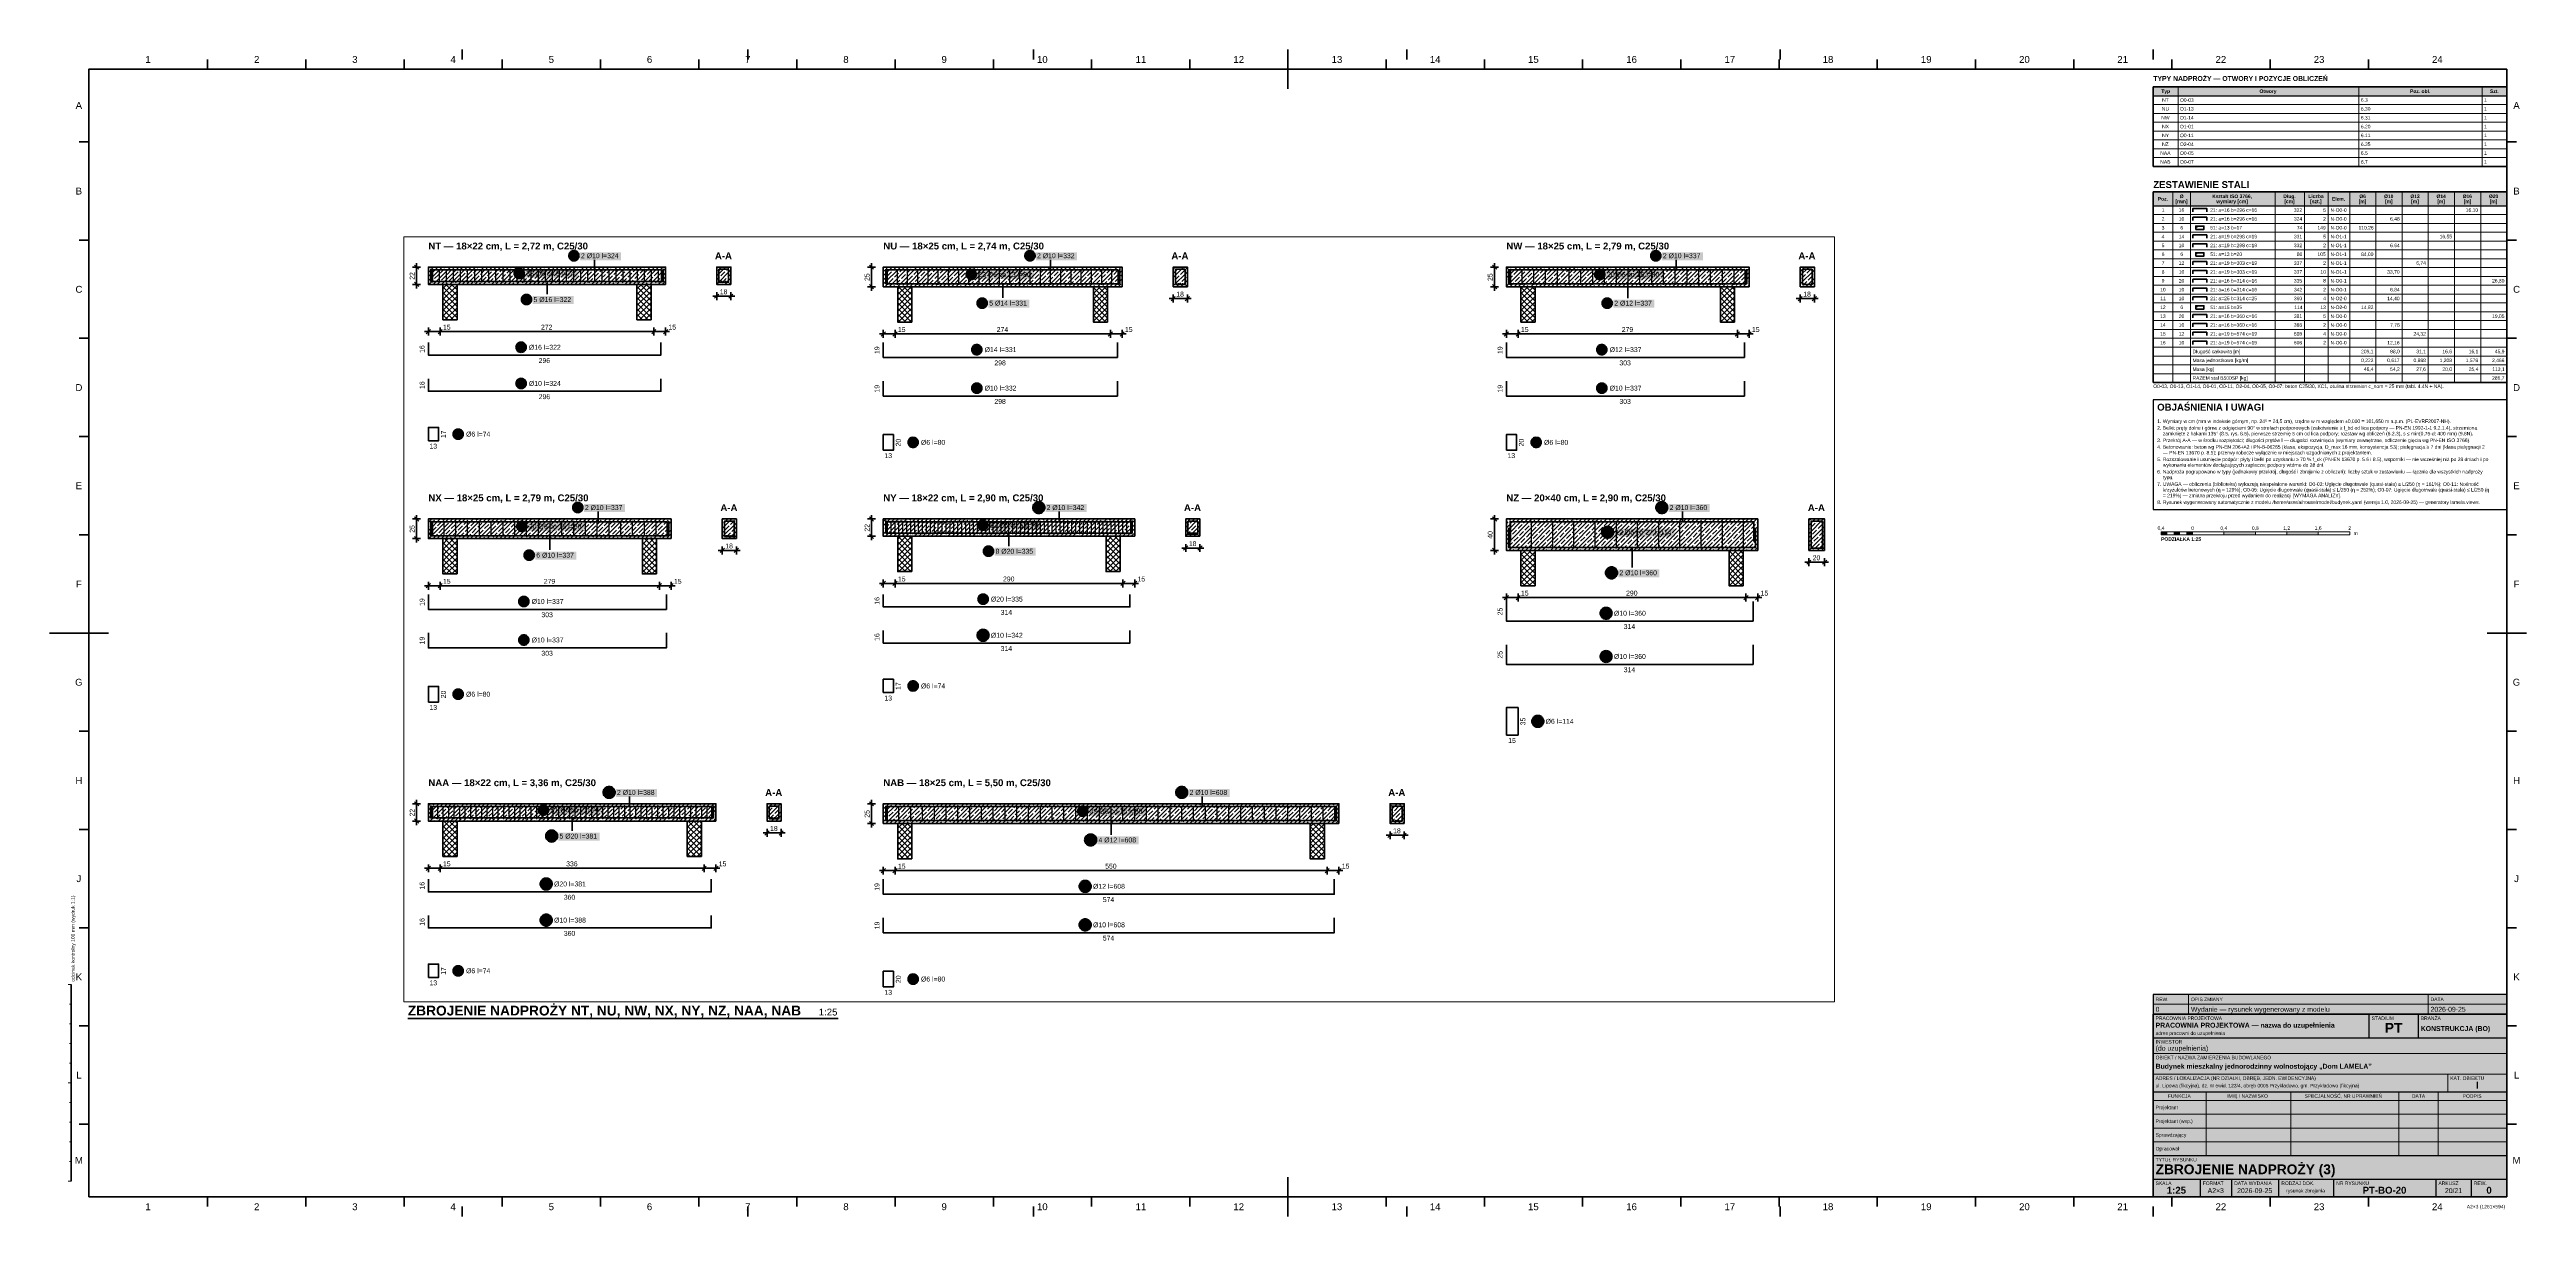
# Paper-space layout 'Arkusz PT-BO-20' of a CAD drawing. Header units: metres. Extents: x 0 to 1261, y 0 to 594.
# The model-space entities are those that its viewports show. They can reach past a viewport. Long polylines and large blocks are cut down to what shows.
import ezdxf

# ---------------------------------------------------------------- set-up
doc = ezdxf.new("R2010")
doc.units = ezdxf.units.M
for name, color, linetype, lineweight in [('A-KRESKOWANIE', 8, 'Continuous', 18), ('A-MASKA', 7, 'Continuous', 18), ('A-OPISY', 2, 'Continuous', 25), ('K-KONSTR', 7, 'Continuous', 50), ('K-WYMIARY', 1, 'Continuous', 25), ('K-ZBROJENIE', 1, 'Continuous', 100), ('K-ZBROJENIE-OPIS', 2, 'Continuous', 25), ('R-OPISY', 7, 'Continuous', 25), ('R-RAMKA', 7, 'Continuous', 50), ('R-TABLICZKA', 7, 'Continuous', 25)]:
    doc.layers.add(name, color=color, linetype=linetype, lineweight=lineweight)
doc.layers.add('R-RZUTNIA', color=8, linetype='Continuous', lineweight=18, plot=False)
doc.styles.add('PL_ARIAL', font='arial.ttf')
doc.styles.add('PL_ARIAL_B', font='arialbd.ttf')

msp = doc.modelspace()

# ---------------------------------------------------------------- hatches: boundary and pattern name
at = {"layer": 'A-MASKA', "true_color": 0xffffff}
for points in [[(2.23, -0.287), (2.753, -0.287), (2.753, -0.186), (2.23, -0.186)], [(8.034, -0.287), (8.557, -0.287), (8.557, -0.186), (8.034, -0.186)], [(15.999, -0.287), (16.522, -0.287), (16.522, -0.186), (15.999, -0.186)], [(1.533, -0.511), (2.202, -0.511), (2.202, -0.41), (1.533, -0.41)], [(7.288, -0.526), (8.007, -0.526), (8.007, -0.425), (7.288, -0.425)], [(15.288, -0.526), (16.007, -0.526), (16.007, -0.425), (15.288, -0.425)], [(1.626, -0.845), (2.149, -0.845), (2.149, -0.744), (1.626, -0.744)], [(7.426, -0.891), (7.949, -0.891), (7.949, -0.789), (7.426, -0.789)], [(15.381, -0.892), (15.904, -0.892), (15.904, -0.79), (15.381, -0.79)], [(2.279, -3.492), (2.802, -3.492), (2.802, -3.391), (2.279, -3.391)], [(8.156, -3.492), (8.679, -3.492), (8.679, -3.391), (8.156, -3.391)], [(16.086, -3.492), (16.609, -3.492), (16.609, -3.391), (16.086, -3.391)], [(1.568, -3.731), (2.287, -3.731), (2.287, -3.63), (1.568, -3.63)], [(7.433, -3.716), (8.102, -3.716), (8.102, -3.615), (7.433, -3.615)], [(15.396, -3.806), (16.159, -3.806), (16.159, -3.705), (15.396, -3.705)], [(1.661, -4.098), (2.184, -4.098), (2.184, -3.997), (1.661, -3.997)], [(7.506, -4.048), (8.029, -4.048), (8.029, -3.947), (7.506, -3.947)], [(15.446, -4.323), (15.969, -4.323), (15.969, -4.221), (15.446, -4.221)], [(1.843, -7.341), (2.512, -7.341), (2.512, -7.24), (1.843, -7.24)], [(2.688, -7.117), (3.211, -7.117), (3.211, -7.016), (2.688, -7.016)], [(9.976, -7.117), (10.499, -7.117), (10.499, -7.016), (9.976, -7.016)], [(8.708, -7.356), (9.427, -7.356), (9.427, -7.255), (8.708, -7.255)], [(1.956, -7.673), (2.479, -7.673), (2.479, -7.572), (1.956, -7.572)], [(8.816, -7.722), (9.339, -7.722), (9.339, -7.62), (8.816, -7.62)]]:
    msp.add_hatch(color=7, dxfattribs=at).paths.add_polyline_path(points)
at = {"layer": 'K-ZBROJENIE', "true_color": 0x000000}
for points in [[(4.017, -0.411), (4.017, -0.412), (4.017, -0.413), (4.017, -0.414), (4.016, -0.415), (4.016, -0.416), (4.015, -0.417), (4.015, -0.418), (4.014, -0.419), (4.013, -0.42), (4.012, -0.42), (4.011, -0.421), (4.01, -0.421), (4.009, -0.422), (4.008, -0.422), (4.007, -0.422), (4.006, -0.422), (4.005, -0.422), (4.004, -0.422), (4.003, -0.422), (4.002, -0.421), (4.001, -0.421), (4, -0.42), (3.999, -0.42), (3.998, -0.419), (3.997, -0.418), (3.997, -0.417), (3.996, -0.416), (3.996, -0.415), (3.995, -0.414), (3.995, -0.413), (3.995, -0.412), (3.995, -0.411), (3.995, -0.41), (3.995, -0.409), (3.995, -0.408), (3.996, -0.407), (3.996, -0.406), (3.997, -0.405), (3.997, -0.404), (3.998, -0.403), (3.999, -0.402), (4, -0.402), (4.001, -0.401), (4.002, -0.401), (4.003, -0.4), (4.004, -0.4), (4.005, -0.4), (4.006, -0.4), (4.007, -0.4), (4.008, -0.4), (4.009, -0.4), (4.01, -0.401), (4.011, -0.401), (4.012, -0.402), (4.013, -0.402), (4.014, -0.403), (4.015, -0.404), (4.015, -0.405), (4.016, -0.406), (4.016, -0.407), (4.017, -0.408), (4.017, -0.409), (4.017, -0.41)], [(4.02, -0.556), (4.02, -0.557), (4.02, -0.558), (4.02, -0.559), (4.019, -0.56), (4.019, -0.561), (4.018, -0.562), (4.018, -0.563), (4.017, -0.564), (4.016, -0.565), (4.015, -0.565), (4.014, -0.566), (4.013, -0.566), (4.012, -0.567), (4.011, -0.567), (4.01, -0.567), (4.009, -0.567), (4.008, -0.567), (4.007, -0.567), (4.006, -0.567), (4.005, -0.566), (4.004, -0.566), (4.003, -0.565), (4.002, -0.565), (4.001, -0.564), (4, -0.563), (4, -0.562), (3.999, -0.561), (3.999, -0.56), (3.998, -0.559), (3.998, -0.558), (3.998, -0.557), (3.998, -0.556), (3.998, -0.555), (3.998, -0.554), (3.998, -0.553), (3.999, -0.552), (3.999, -0.551), (4, -0.55), (4, -0.549), (4.001, -0.548), (4.002, -0.547), (4.003, -0.547), (4.004, -0.546), (4.005, -0.546), (4.006, -0.545), (4.007, -0.545), (4.008, -0.545), (4.009, -0.545), (4.01, -0.545), (4.011, -0.545), (4.012, -0.545), (4.013, -0.546), (4.014, -0.546), (4.015, -0.547), (4.016, -0.547), (4.017, -0.548), (4.018, -0.549), (4.018, -0.55), (4.019, -0.551), (4.019, -0.552), (4.02, -0.553), (4.02, -0.554), (4.02, -0.555)], [(4.046, -0.556), (4.046, -0.557), (4.046, -0.558), (4.045, -0.559), (4.045, -0.56), (4.044, -0.561), (4.044, -0.562), (4.043, -0.563), (4.042, -0.564), (4.042, -0.565), (4.041, -0.565), (4.04, -0.566), (4.039, -0.566), (4.038, -0.567), (4.037, -0.567), (4.036, -0.567), (4.035, -0.567), (4.033, -0.567), (4.032, -0.567), (4.031, -0.567), (4.03, -0.566), (4.029, -0.566), (4.028, -0.565), (4.027, -0.565), (4.027, -0.564), (4.026, -0.563), (4.025, -0.562), (4.025, -0.561), (4.024, -0.56), (4.024, -0.559), (4.023, -0.558), (4.023, -0.557), (4.023, -0.556), (4.023, -0.555), (4.023, -0.554), (4.024, -0.553), (4.024, -0.552), (4.025, -0.551), (4.025, -0.55), (4.026, -0.549), (4.027, -0.548), (4.027, -0.547), (4.028, -0.547), (4.029, -0.546), (4.03, -0.546), (4.031, -0.545), (4.032, -0.545), (4.033, -0.545), (4.035, -0.545), (4.036, -0.545), (4.037, -0.545), (4.038, -0.545), (4.039, -0.546), (4.04, -0.546), (4.041, -0.547), (4.042, -0.547), (4.042, -0.548), (4.043, -0.549), (4.044, -0.55), (4.044, -0.551), (4.045, -0.552), (4.045, -0.553), (4.046, -0.554), (4.046, -0.555)], [(4.071, -0.556), (4.071, -0.557), (4.071, -0.558), (4.071, -0.559), (4.07, -0.56), (4.07, -0.561), (4.069, -0.562), (4.069, -0.563), (4.068, -0.564), (4.067, -0.565), (4.066, -0.565), (4.065, -0.566), (4.064, -0.566), (4.063, -0.567), (4.062, -0.567), (4.061, -0.567), (4.06, -0.567), (4.059, -0.567), (4.058, -0.567), (4.057, -0.567), (4.056, -0.566), (4.055, -0.566), (4.054, -0.565), (4.053, -0.565), (4.052, -0.564), (4.051, -0.563), (4.051, -0.562), (4.05, -0.561), (4.05, -0.56), (4.049, -0.559), (4.049, -0.558), (4.049, -0.557), (4.049, -0.556), (4.049, -0.555), (4.049, -0.554), (4.049, -0.553), (4.05, -0.552), (4.05, -0.551), (4.051, -0.55), (4.051, -0.549), (4.052, -0.548), (4.053, -0.547), (4.054, -0.547), (4.055, -0.546), (4.056, -0.546), (4.057, -0.545), (4.058, -0.545), (4.059, -0.545), (4.06, -0.545), (4.061, -0.545), (4.062, -0.545), (4.063, -0.545), (4.064, -0.546), (4.065, -0.546), (4.066, -0.547), (4.067, -0.547), (4.068, -0.548), (4.069, -0.549), (4.069, -0.55), (4.07, -0.551), (4.07, -0.552), (4.071, -0.553), (4.071, -0.554), (4.071, -0.555)], [(4.097, -0.556), (4.097, -0.557), (4.097, -0.558), (4.096, -0.559), (4.096, -0.56), (4.095, -0.561), (4.095, -0.562), (4.094, -0.563), (4.093, -0.564), (4.093, -0.565), (4.092, -0.565), (4.091, -0.566), (4.09, -0.566), (4.089, -0.567), (4.088, -0.567), (4.087, -0.567), (4.086, -0.567), (4.084, -0.567), (4.083, -0.567), (4.082, -0.567), (4.081, -0.566), (4.08, -0.566), (4.079, -0.565), (4.078, -0.565), (4.078, -0.564), (4.077, -0.563), (4.076, -0.562), (4.076, -0.561), (4.075, -0.56), (4.075, -0.559), (4.074, -0.558), (4.074, -0.557), (4.074, -0.556), (4.074, -0.555), (4.074, -0.554), (4.075, -0.553), (4.075, -0.552), (4.076, -0.551), (4.076, -0.55), (4.077, -0.549), (4.078, -0.548), (4.078, -0.547), (4.079, -0.547), (4.08, -0.546), (4.081, -0.546), (4.082, -0.545), (4.083, -0.545), (4.084, -0.545), (4.086, -0.545), (4.087, -0.545), (4.088, -0.545), (4.089, -0.545), (4.09, -0.546), (4.091, -0.546), (4.092, -0.547), (4.093, -0.547), (4.093, -0.548), (4.094, -0.549), (4.095, -0.55), (4.095, -0.551), (4.096, -0.552), (4.096, -0.553), (4.097, -0.554), (4.097, -0.555)], [(4.122, -0.556), (4.122, -0.557), (4.122, -0.558), (4.122, -0.559), (4.121, -0.56), (4.121, -0.561), (4.12, -0.562), (4.12, -0.563), (4.119, -0.564), (4.118, -0.565), (4.117, -0.565), (4.116, -0.566), (4.115, -0.566), (4.114, -0.567), (4.113, -0.567), (4.112, -0.567), (4.111, -0.567), (4.11, -0.567), (4.109, -0.567), (4.108, -0.567), (4.107, -0.566), (4.106, -0.566), (4.105, -0.565), (4.104, -0.565), (4.103, -0.564), (4.102, -0.563), (4.102, -0.562), (4.101, -0.561), (4.101, -0.56), (4.1, -0.559), (4.1, -0.558), (4.1, -0.557), (4.1, -0.556), (4.1, -0.555), (4.1, -0.554), (4.1, -0.553), (4.101, -0.552), (4.101, -0.551), (4.102, -0.55), (4.102, -0.549), (4.103, -0.548), (4.104, -0.547), (4.105, -0.547), (4.106, -0.546), (4.107, -0.546), (4.108, -0.545), (4.109, -0.545), (4.11, -0.545), (4.111, -0.545), (4.112, -0.545), (4.113, -0.545), (4.114, -0.545), (4.115, -0.546), (4.116, -0.546), (4.117, -0.547), (4.118, -0.547), (4.119, -0.548), (4.12, -0.549), (4.12, -0.55), (4.121, -0.551), (4.121, -0.552), (4.122, -0.553), (4.122, -0.554), (4.122, -0.555)], [(4.125, -0.411), (4.125, -0.412), (4.125, -0.413), (4.125, -0.414), (4.124, -0.415), (4.124, -0.416), (4.123, -0.417), (4.123, -0.418), (4.122, -0.419), (4.121, -0.42), (4.12, -0.42), (4.119, -0.421), (4.118, -0.421), (4.117, -0.422), (4.116, -0.422), (4.115, -0.422), (4.114, -0.422), (4.113, -0.422), (4.112, -0.422), (4.111, -0.422), (4.11, -0.421), (4.109, -0.421), (4.108, -0.42), (4.107, -0.42), (4.106, -0.419), (4.105, -0.418), (4.105, -0.417), (4.104, -0.416), (4.104, -0.415), (4.103, -0.414), (4.103, -0.413), (4.103, -0.412), (4.103, -0.411), (4.103, -0.41), (4.103, -0.409), (4.103, -0.408), (4.104, -0.407), (4.104, -0.406), (4.105, -0.405), (4.105, -0.404), (4.106, -0.403), (4.107, -0.402), (4.108, -0.402), (4.109, -0.401), (4.11, -0.401), (4.111, -0.4), (4.112, -0.4), (4.113, -0.4), (4.114, -0.4), (4.115, -0.4), (4.116, -0.4), (4.117, -0.4), (4.118, -0.401), (4.119, -0.401), (4.12, -0.402), (4.121, -0.402), (4.122, -0.403), (4.123, -0.404), (4.123, -0.405), (4.124, -0.406), (4.124, -0.407), (4.125, -0.408), (4.125, -0.409), (4.125, -0.41)], [(9.827, -0.411), (9.827, -0.412), (9.827, -0.413), (9.827, -0.414), (9.826, -0.415), (9.826, -0.416), (9.825, -0.417), (9.825, -0.418), (9.824, -0.419), (9.823, -0.42), (9.822, -0.42), (9.821, -0.421), (9.82, -0.421), (9.819, -0.422), (9.818, -0.422), (9.817, -0.422), (9.816, -0.422), (9.815, -0.422), (9.814, -0.422), (9.813, -0.422), (9.812, -0.421), (9.811, -0.421), (9.81, -0.42), (9.809, -0.42), (9.808, -0.419), (9.807, -0.418), (9.807, -0.417), (9.806, -0.416), (9.806, -0.415), (9.805, -0.414), (9.805, -0.413), (9.805, -0.412), (9.805, -0.411), (9.805, -0.41), (9.805, -0.409), (9.805, -0.408), (9.806, -0.407), (9.806, -0.406), (9.807, -0.405), (9.807, -0.404), (9.808, -0.403), (9.809, -0.402), (9.81, -0.402), (9.811, -0.401), (9.812, -0.401), (9.813, -0.4), (9.814, -0.4), (9.815, -0.4), (9.816, -0.4), (9.817, -0.4), (9.818, -0.4), (9.819, -0.4), (9.82, -0.401), (9.821, -0.401), (9.822, -0.402), (9.823, -0.402), (9.824, -0.403), (9.825, -0.404), (9.825, -0.405), (9.826, -0.406), (9.826, -0.407), (9.827, -0.408), (9.827, -0.409), (9.827, -0.41)], [(9.829, -0.587), (9.829, -0.588), (9.829, -0.589), (9.829, -0.59), (9.828, -0.591), (9.828, -0.592), (9.827, -0.593), (9.827, -0.594), (9.826, -0.595), (9.825, -0.596), (9.824, -0.596), (9.823, -0.597), (9.822, -0.597), (9.821, -0.598), (9.82, -0.598), (9.819, -0.598), (9.818, -0.598), (9.817, -0.598), (9.816, -0.598), (9.815, -0.598), (9.814, -0.597), (9.813, -0.597), (9.812, -0.596), (9.811, -0.596), (9.81, -0.595), (9.809, -0.594), (9.809, -0.593), (9.808, -0.592), (9.808, -0.591), (9.807, -0.59), (9.807, -0.589), (9.807, -0.588), (9.807, -0.587), (9.807, -0.586), (9.807, -0.585), (9.807, -0.584), (9.808, -0.583), (9.808, -0.582), (9.809, -0.581), (9.809, -0.58), (9.81, -0.579), (9.811, -0.578), (9.812, -0.578), (9.813, -0.577), (9.814, -0.577), (9.815, -0.576), (9.816, -0.576), (9.817, -0.576), (9.818, -0.576), (9.819, -0.576), (9.82, -0.576), (9.821, -0.576), (9.822, -0.577), (9.823, -0.577), (9.824, -0.578), (9.825, -0.578), (9.826, -0.579), (9.827, -0.58), (9.827, -0.581), (9.828, -0.582), (9.828, -0.583), (9.829, -0.584), (9.829, -0.585), (9.829, -0.586)], [(9.855, -0.587), (9.855, -0.588), (9.855, -0.589), (9.855, -0.59), (9.854, -0.591), (9.854, -0.592), (9.853, -0.593), (9.853, -0.594), (9.852, -0.595), (9.851, -0.596), (9.85, -0.596), (9.849, -0.597), (9.848, -0.597), (9.847, -0.598), (9.846, -0.598), (9.845, -0.598), (9.844, -0.598), (9.843, -0.598), (9.842, -0.598), (9.841, -0.598), (9.84, -0.597), (9.839, -0.597), (9.838, -0.596), (9.837, -0.596), (9.836, -0.595), (9.835, -0.594), (9.835, -0.593), (9.834, -0.592), (9.834, -0.591), (9.833, -0.59), (9.833, -0.589), (9.833, -0.588), (9.833, -0.587), (9.833, -0.586), (9.833, -0.585), (9.833, -0.584), (9.834, -0.583), (9.834, -0.582), (9.835, -0.581), (9.835, -0.58), (9.836, -0.579), (9.837, -0.578), (9.838, -0.578), (9.839, -0.577), (9.84, -0.577), (9.841, -0.576), (9.842, -0.576), (9.843, -0.576), (9.844, -0.576), (9.845, -0.576), (9.846, -0.576), (9.847, -0.576), (9.848, -0.577), (9.849, -0.577), (9.85, -0.578), (9.851, -0.578), (9.852, -0.579), (9.853, -0.58), (9.853, -0.581), (9.854, -0.582), (9.854, -0.583), (9.855, -0.584), (9.855, -0.585), (9.855, -0.586)], [(9.881, -0.587), (9.881, -0.588), (9.881, -0.589), (9.881, -0.59), (9.88, -0.591), (9.88, -0.592), (9.879, -0.593), (9.879, -0.594), (9.878, -0.595), (9.877, -0.596), (9.876, -0.596), (9.875, -0.597), (9.874, -0.597), (9.873, -0.598), (9.872, -0.598), (9.871, -0.598), (9.87, -0.598), (9.869, -0.598), (9.868, -0.598), (9.867, -0.598), (9.866, -0.597), (9.865, -0.597), (9.864, -0.596), (9.863, -0.596), (9.862, -0.595), (9.861, -0.594), (9.861, -0.593), (9.86, -0.592), (9.86, -0.591), (9.859, -0.59), (9.859, -0.589), (9.859, -0.588), (9.859, -0.587), (9.859, -0.586), (9.859, -0.585), (9.859, -0.584), (9.86, -0.583), (9.86, -0.582), (9.861, -0.581), (9.861, -0.58), (9.862, -0.579), (9.863, -0.578), (9.864, -0.578), (9.865, -0.577), (9.866, -0.577), (9.867, -0.576), (9.868, -0.576), (9.869, -0.576), (9.87, -0.576), (9.871, -0.576), (9.872, -0.576), (9.873, -0.576), (9.874, -0.577), (9.875, -0.577), (9.876, -0.578), (9.877, -0.578), (9.878, -0.579), (9.879, -0.58), (9.879, -0.581), (9.88, -0.582), (9.88, -0.583), (9.881, -0.584), (9.881, -0.585), (9.881, -0.586)], [(9.907, -0.587), (9.907, -0.588), (9.907, -0.589), (9.907, -0.59), (9.906, -0.591), (9.906, -0.592), (9.905, -0.593), (9.905, -0.594), (9.904, -0.595), (9.903, -0.596), (9.902, -0.596), (9.901, -0.597), (9.9, -0.597), (9.899, -0.598), (9.898, -0.598), (9.897, -0.598), (9.896, -0.598), (9.895, -0.598), (9.894, -0.598), (9.893, -0.598), (9.892, -0.597), (9.891, -0.597), (9.89, -0.596), (9.889, -0.596), (9.888, -0.595), (9.887, -0.594), (9.887, -0.593), (9.886, -0.592), (9.886, -0.591), (9.885, -0.59), (9.885, -0.589), (9.885, -0.588), (9.885, -0.587), (9.885, -0.586), (9.885, -0.585), (9.885, -0.584), (9.886, -0.583), (9.886, -0.582), (9.887, -0.581), (9.887, -0.58), (9.888, -0.579), (9.889, -0.578), (9.89, -0.578), (9.891, -0.577), (9.892, -0.577), (9.893, -0.576), (9.894, -0.576), (9.895, -0.576), (9.896, -0.576), (9.897, -0.576), (9.898, -0.576), (9.899, -0.576), (9.9, -0.577), (9.901, -0.577), (9.902, -0.578), (9.903, -0.578), (9.904, -0.579), (9.905, -0.58), (9.905, -0.581), (9.906, -0.582), (9.906, -0.583), (9.907, -0.584), (9.907, -0.585), (9.907, -0.586)], [(9.933, -0.587), (9.933, -0.588), (9.933, -0.589), (9.933, -0.59), (9.932, -0.591), (9.932, -0.592), (9.931, -0.593), (9.931, -0.594), (9.93, -0.595), (9.929, -0.596), (9.928, -0.596), (9.927, -0.597), (9.926, -0.597), (9.925, -0.598), (9.924, -0.598), (9.923, -0.598), (9.922, -0.598), (9.921, -0.598), (9.92, -0.598), (9.919, -0.598), (9.918, -0.597), (9.917, -0.597), (9.916, -0.596), (9.915, -0.596), (9.914, -0.595), (9.913, -0.594), (9.913, -0.593), (9.912, -0.592), (9.912, -0.591), (9.911, -0.59), (9.911, -0.589), (9.911, -0.588), (9.911, -0.587), (9.911, -0.586), (9.911, -0.585), (9.911, -0.584), (9.912, -0.583), (9.912, -0.582), (9.913, -0.581), (9.913, -0.58), (9.914, -0.579), (9.915, -0.578), (9.916, -0.578), (9.917, -0.577), (9.918, -0.577), (9.919, -0.576), (9.92, -0.576), (9.921, -0.576), (9.922, -0.576), (9.923, -0.576), (9.924, -0.576), (9.925, -0.576), (9.926, -0.577), (9.927, -0.577), (9.928, -0.578), (9.929, -0.578), (9.93, -0.579), (9.931, -0.58), (9.931, -0.581), (9.932, -0.582), (9.932, -0.583), (9.933, -0.584), (9.933, -0.585), (9.933, -0.586)], [(9.935, -0.411), (9.935, -0.412), (9.935, -0.413), (9.935, -0.414), (9.934, -0.415), (9.934, -0.416), (9.933, -0.417), (9.933, -0.418), (9.932, -0.419), (9.931, -0.42), (9.93, -0.42), (9.929, -0.421), (9.928, -0.421), (9.927, -0.422), (9.926, -0.422), (9.925, -0.422), (9.924, -0.422), (9.923, -0.422), (9.922, -0.422), (9.921, -0.422), (9.92, -0.421), (9.919, -0.421), (9.918, -0.42), (9.917, -0.42), (9.916, -0.419), (9.915, -0.418), (9.915, -0.417), (9.914, -0.416), (9.914, -0.415), (9.913, -0.414), (9.913, -0.413), (9.913, -0.412), (9.913, -0.411), (9.913, -0.41), (9.913, -0.409), (9.913, -0.408), (9.914, -0.407), (9.914, -0.406), (9.915, -0.405), (9.915, -0.404), (9.916, -0.403), (9.917, -0.402), (9.918, -0.402), (9.919, -0.401), (9.92, -0.401), (9.921, -0.4), (9.922, -0.4), (9.923, -0.4), (9.924, -0.4), (9.925, -0.4), (9.926, -0.4), (9.927, -0.4), (9.928, -0.401), (9.929, -0.401), (9.93, -0.402), (9.931, -0.402), (9.932, -0.403), (9.933, -0.404), (9.933, -0.405), (9.934, -0.406), (9.934, -0.407), (9.935, -0.408), (9.935, -0.409), (9.935, -0.41)], [(17.807, -0.411), (17.807, -0.412), (17.807, -0.413), (17.807, -0.414), (17.806, -0.415), (17.806, -0.416), (17.805, -0.417), (17.805, -0.418), (17.804, -0.419), (17.803, -0.42), (17.802, -0.42), (17.801, -0.421), (17.8, -0.421), (17.799, -0.422), (17.798, -0.422), (17.797, -0.422), (17.796, -0.422), (17.795, -0.422), (17.794, -0.422), (17.793, -0.422), (17.792, -0.421), (17.791, -0.421), (17.79, -0.42), (17.789, -0.42), (17.788, -0.419), (17.787, -0.418), (17.787, -0.417), (17.786, -0.416), (17.786, -0.415), (17.785, -0.414), (17.785, -0.413), (17.785, -0.412), (17.785, -0.411), (17.785, -0.41), (17.785, -0.409), (17.785, -0.408), (17.786, -0.407), (17.786, -0.406), (17.787, -0.405), (17.787, -0.404), (17.788, -0.403), (17.789, -0.402), (17.79, -0.402), (17.791, -0.401), (17.792, -0.401), (17.793, -0.4), (17.794, -0.4), (17.795, -0.4), (17.796, -0.4), (17.797, -0.4), (17.798, -0.4), (17.799, -0.4), (17.8, -0.401), (17.801, -0.401), (17.802, -0.402), (17.803, -0.402), (17.804, -0.403), (17.805, -0.404), (17.805, -0.405), (17.806, -0.406), (17.806, -0.407), (17.807, -0.408), (17.807, -0.409), (17.807, -0.41)], [(17.808, -0.588), (17.808, -0.589), (17.808, -0.59), (17.808, -0.591), (17.807, -0.592), (17.807, -0.593), (17.806, -0.594), (17.806, -0.595), (17.805, -0.596), (17.804, -0.597), (17.803, -0.597), (17.802, -0.598), (17.801, -0.598), (17.8, -0.599), (17.799, -0.599), (17.798, -0.599), (17.797, -0.599), (17.796, -0.599), (17.795, -0.599), (17.794, -0.599), (17.793, -0.598), (17.792, -0.598), (17.791, -0.597), (17.79, -0.597), (17.789, -0.596), (17.788, -0.595), (17.788, -0.594), (17.787, -0.593), (17.787, -0.592), (17.786, -0.591), (17.786, -0.59), (17.786, -0.589), (17.786, -0.588), (17.786, -0.587), (17.786, -0.586), (17.786, -0.585), (17.787, -0.584), (17.787, -0.583), (17.788, -0.582), (17.788, -0.581), (17.789, -0.58), (17.79, -0.579), (17.791, -0.579), (17.792, -0.578), (17.793, -0.578), (17.794, -0.577), (17.795, -0.577), (17.796, -0.577), (17.797, -0.577), (17.798, -0.577), (17.799, -0.577), (17.8, -0.577), (17.801, -0.578), (17.802, -0.578), (17.803, -0.579), (17.804, -0.579), (17.805, -0.58), (17.806, -0.581), (17.806, -0.582), (17.807, -0.583), (17.807, -0.584), (17.808, -0.585), (17.808, -0.586), (17.808, -0.587)], [(17.914, -0.588), (17.914, -0.589), (17.914, -0.59), (17.914, -0.591), (17.913, -0.592), (17.913, -0.593), (17.912, -0.594), (17.912, -0.595), (17.911, -0.596), (17.91, -0.597), (17.909, -0.597), (17.908, -0.598), (17.907, -0.598), (17.906, -0.599), (17.905, -0.599), (17.904, -0.599), (17.903, -0.599), (17.902, -0.599), (17.901, -0.599), (17.9, -0.599), (17.899, -0.598), (17.898, -0.598), (17.897, -0.597), (17.896, -0.597), (17.895, -0.596), (17.894, -0.595), (17.894, -0.594), (17.893, -0.593), (17.893, -0.592), (17.892, -0.591), (17.892, -0.59), (17.892, -0.589), (17.892, -0.588), (17.892, -0.587), (17.892, -0.586), (17.892, -0.585), (17.893, -0.584), (17.893, -0.583), (17.894, -0.582), (17.894, -0.581), (17.895, -0.58), (17.896, -0.579), (17.897, -0.579), (17.898, -0.578), (17.899, -0.578), (17.9, -0.577), (17.901, -0.577), (17.902, -0.577), (17.903, -0.577), (17.904, -0.577), (17.905, -0.577), (17.906, -0.577), (17.907, -0.578), (17.908, -0.578), (17.909, -0.579), (17.91, -0.579), (17.911, -0.58), (17.912, -0.581), (17.912, -0.582), (17.913, -0.583), (17.913, -0.584), (17.914, -0.585), (17.914, -0.586), (17.914, -0.587)], [(17.915, -0.411), (17.915, -0.412), (17.915, -0.413), (17.915, -0.414), (17.914, -0.415), (17.914, -0.416), (17.913, -0.417), (17.913, -0.418), (17.912, -0.419), (17.911, -0.42), (17.91, -0.42), (17.909, -0.421), (17.908, -0.421), (17.907, -0.422), (17.906, -0.422), (17.905, -0.422), (17.904, -0.422), (17.903, -0.422), (17.902, -0.422), (17.901, -0.422), (17.9, -0.421), (17.899, -0.421), (17.898, -0.42), (17.897, -0.42), (17.896, -0.419), (17.895, -0.418), (17.895, -0.417), (17.894, -0.416), (17.894, -0.415), (17.893, -0.414), (17.893, -0.413), (17.893, -0.412), (17.893, -0.411), (17.893, -0.41), (17.893, -0.409), (17.893, -0.408), (17.894, -0.407), (17.894, -0.406), (17.895, -0.405), (17.895, -0.404), (17.896, -0.403), (17.897, -0.402), (17.898, -0.402), (17.899, -0.401), (17.9, -0.401), (17.901, -0.4), (17.902, -0.4), (17.903, -0.4), (17.904, -0.4), (17.905, -0.4), (17.906, -0.4), (17.907, -0.4), (17.908, -0.401), (17.909, -0.401), (17.91, -0.402), (17.911, -0.402), (17.912, -0.403), (17.913, -0.404), (17.913, -0.405), (17.914, -0.406), (17.914, -0.407), (17.915, -0.408), (17.915, -0.409), (17.915, -0.41)], [(4.087, -3.616), (4.087, -3.617), (4.087, -3.618), (4.087, -3.619), (4.086, -3.62), (4.086, -3.621), (4.085, -3.622), (4.085, -3.623), (4.084, -3.624), (4.083, -3.625), (4.082, -3.625), (4.081, -3.626), (4.08, -3.626), (4.079, -3.627), (4.078, -3.627), (4.077, -3.627), (4.076, -3.627), (4.075, -3.627), (4.074, -3.627), (4.073, -3.627), (4.072, -3.626), (4.071, -3.626), (4.07, -3.625), (4.069, -3.625), (4.068, -3.624), (4.067, -3.623), (4.067, -3.622), (4.066, -3.621), (4.066, -3.62), (4.065, -3.619), (4.065, -3.618), (4.065, -3.617), (4.065, -3.616), (4.065, -3.615), (4.065, -3.614), (4.065, -3.613), (4.066, -3.612), (4.066, -3.611), (4.067, -3.61), (4.067, -3.609), (4.068, -3.608), (4.069, -3.607), (4.07, -3.607), (4.071, -3.606), (4.072, -3.606), (4.073, -3.605), (4.074, -3.605), (4.075, -3.605), (4.076, -3.605), (4.077, -3.605), (4.078, -3.605), (4.079, -3.605), (4.08, -3.606), (4.081, -3.606), (4.082, -3.607), (4.083, -3.607), (4.084, -3.608), (4.085, -3.609), (4.085, -3.61), (4.086, -3.611), (4.086, -3.612), (4.087, -3.613), (4.087, -3.614), (4.087, -3.615)], [(4.087, -3.794), (4.087, -3.795), (4.087, -3.796), (4.087, -3.797), (4.086, -3.798), (4.086, -3.799), (4.085, -3.8), (4.085, -3.801), (4.084, -3.802), (4.083, -3.803), (4.082, -3.803), (4.081, -3.804), (4.08, -3.804), (4.079, -3.805), (4.078, -3.805), (4.077, -3.805), (4.076, -3.805), (4.075, -3.805), (4.074, -3.805), (4.073, -3.805), (4.072, -3.804), (4.071, -3.804), (4.07, -3.803), (4.069, -3.803), (4.068, -3.802), (4.067, -3.801), (4.067, -3.8), (4.066, -3.799), (4.066, -3.798), (4.065, -3.797), (4.065, -3.796), (4.065, -3.795), (4.065, -3.794), (4.065, -3.793), (4.065, -3.792), (4.065, -3.791), (4.066, -3.79), (4.066, -3.789), (4.067, -3.788), (4.067, -3.787), (4.068, -3.786), (4.069, -3.785), (4.07, -3.785), (4.071, -3.784), (4.072, -3.784), (4.073, -3.783), (4.074, -3.783), (4.075, -3.783), (4.076, -3.783), (4.077, -3.783), (4.078, -3.783), (4.079, -3.783), (4.08, -3.784), (4.081, -3.784), (4.082, -3.785), (4.083, -3.785), (4.084, -3.786), (4.085, -3.787), (4.085, -3.788), (4.086, -3.789), (4.086, -3.79), (4.087, -3.791), (4.087, -3.792), (4.087, -3.793)], [(4.109, -3.794), (4.109, -3.795), (4.109, -3.796), (4.108, -3.797), (4.108, -3.798), (4.108, -3.799), (4.107, -3.8), (4.106, -3.801), (4.106, -3.802), (4.105, -3.803), (4.104, -3.803), (4.103, -3.804), (4.102, -3.804), (4.101, -3.805), (4.1, -3.805), (4.099, -3.805), (4.098, -3.805), (4.096, -3.805), (4.095, -3.805), (4.094, -3.805), (4.093, -3.804), (4.092, -3.804), (4.091, -3.803), (4.09, -3.803), (4.09, -3.802), (4.089, -3.801), (4.088, -3.8), (4.088, -3.799), (4.087, -3.798), (4.087, -3.797), (4.087, -3.796), (4.086, -3.795), (4.086, -3.794), (4.086, -3.793), (4.087, -3.792), (4.087, -3.791), (4.087, -3.79), (4.088, -3.789), (4.088, -3.788), (4.089, -3.787), (4.09, -3.786), (4.09, -3.785), (4.091, -3.785), (4.092, -3.784), (4.093, -3.784), (4.094, -3.783), (4.095, -3.783), (4.096, -3.783), (4.098, -3.783), (4.099, -3.783), (4.1, -3.783), (4.101, -3.783), (4.102, -3.784), (4.103, -3.784), (4.104, -3.785), (4.105, -3.785), (4.106, -3.786), (4.106, -3.787), (4.107, -3.788), (4.108, -3.789), (4.108, -3.79), (4.108, -3.791), (4.109, -3.792), (4.109, -3.793)], [(4.13, -3.794), (4.13, -3.795), (4.13, -3.796), (4.13, -3.797), (4.13, -3.798), (4.129, -3.799), (4.129, -3.8), (4.128, -3.801), (4.127, -3.802), (4.126, -3.803), (4.125, -3.803), (4.125, -3.804), (4.124, -3.804), (4.122, -3.805), (4.121, -3.805), (4.12, -3.805), (4.119, -3.805), (4.118, -3.805), (4.117, -3.805), (4.116, -3.805), (4.115, -3.804), (4.114, -3.804), (4.113, -3.803), (4.112, -3.803), (4.111, -3.802), (4.111, -3.801), (4.11, -3.8), (4.109, -3.799), (4.109, -3.798), (4.108, -3.797), (4.108, -3.796), (4.108, -3.795), (4.108, -3.794), (4.108, -3.793), (4.108, -3.792), (4.108, -3.791), (4.109, -3.79), (4.109, -3.789), (4.11, -3.788), (4.111, -3.787), (4.111, -3.786), (4.112, -3.785), (4.113, -3.785), (4.114, -3.784), (4.115, -3.784), (4.116, -3.783), (4.117, -3.783), (4.118, -3.783), (4.119, -3.783), (4.12, -3.783), (4.121, -3.783), (4.122, -3.783), (4.124, -3.784), (4.125, -3.784), (4.125, -3.785), (4.126, -3.785), (4.127, -3.786), (4.128, -3.787), (4.129, -3.788), (4.129, -3.789), (4.13, -3.79), (4.13, -3.791), (4.13, -3.792), (4.13, -3.793)], [(4.152, -3.794), (4.152, -3.795), (4.152, -3.796), (4.152, -3.797), (4.151, -3.798), (4.151, -3.799), (4.15, -3.8), (4.149, -3.801), (4.149, -3.802), (4.148, -3.803), (4.147, -3.803), (4.146, -3.804), (4.145, -3.804), (4.144, -3.805), (4.143, -3.805), (4.142, -3.805), (4.141, -3.805), (4.14, -3.805), (4.139, -3.805), (4.138, -3.805), (4.136, -3.804), (4.135, -3.804), (4.135, -3.803), (4.134, -3.803), (4.133, -3.802), (4.132, -3.801), (4.131, -3.8), (4.131, -3.799), (4.13, -3.798), (4.13, -3.797), (4.13, -3.796), (4.13, -3.795), (4.13, -3.794), (4.13, -3.793), (4.13, -3.792), (4.13, -3.791), (4.13, -3.79), (4.131, -3.789), (4.131, -3.788), (4.132, -3.787), (4.133, -3.786), (4.134, -3.785), (4.135, -3.785), (4.135, -3.784), (4.136, -3.784), (4.138, -3.783), (4.139, -3.783), (4.14, -3.783), (4.141, -3.783), (4.142, -3.783), (4.143, -3.783), (4.144, -3.783), (4.145, -3.784), (4.146, -3.784), (4.147, -3.785), (4.148, -3.785), (4.149, -3.786), (4.149, -3.787), (4.15, -3.788), (4.151, -3.789), (4.151, -3.79), (4.152, -3.791), (4.152, -3.792), (4.152, -3.793)], [(4.174, -3.794), (4.174, -3.795), (4.173, -3.796), (4.173, -3.797), (4.173, -3.798), (4.172, -3.799), (4.172, -3.8), (4.171, -3.801), (4.17, -3.802), (4.17, -3.803), (4.169, -3.803), (4.168, -3.804), (4.167, -3.804), (4.166, -3.805), (4.165, -3.805), (4.164, -3.805), (4.162, -3.805), (4.161, -3.805), (4.16, -3.805), (4.159, -3.805), (4.158, -3.804), (4.157, -3.804), (4.156, -3.803), (4.155, -3.803), (4.154, -3.802), (4.154, -3.801), (4.153, -3.8), (4.152, -3.799), (4.152, -3.798), (4.152, -3.797), (4.151, -3.796), (4.151, -3.795), (4.151, -3.794), (4.151, -3.793), (4.151, -3.792), (4.152, -3.791), (4.152, -3.79), (4.152, -3.789), (4.153, -3.788), (4.154, -3.787), (4.154, -3.786), (4.155, -3.785), (4.156, -3.785), (4.157, -3.784), (4.158, -3.784), (4.159, -3.783), (4.16, -3.783), (4.161, -3.783), (4.162, -3.783), (4.164, -3.783), (4.165, -3.783), (4.166, -3.783), (4.167, -3.784), (4.168, -3.784), (4.169, -3.785), (4.17, -3.785), (4.17, -3.786), (4.171, -3.787), (4.172, -3.788), (4.172, -3.789), (4.173, -3.79), (4.173, -3.791), (4.173, -3.792), (4.174, -3.793)], [(4.195, -3.616), (4.195, -3.617), (4.195, -3.618), (4.195, -3.619), (4.194, -3.62), (4.194, -3.621), (4.193, -3.622), (4.193, -3.623), (4.192, -3.624), (4.191, -3.625), (4.19, -3.625), (4.189, -3.626), (4.188, -3.626), (4.187, -3.627), (4.186, -3.627), (4.185, -3.627), (4.184, -3.627), (4.183, -3.627), (4.182, -3.627), (4.181, -3.627), (4.18, -3.626), (4.179, -3.626), (4.178, -3.625), (4.177, -3.625), (4.176, -3.624), (4.175, -3.623), (4.175, -3.622), (4.174, -3.621), (4.174, -3.62), (4.173, -3.619), (4.173, -3.618), (4.173, -3.617), (4.173, -3.616), (4.173, -3.615), (4.173, -3.614), (4.173, -3.613), (4.174, -3.612), (4.174, -3.611), (4.175, -3.61), (4.175, -3.609), (4.176, -3.608), (4.177, -3.607), (4.178, -3.607), (4.179, -3.606), (4.18, -3.606), (4.181, -3.605), (4.182, -3.605), (4.183, -3.605), (4.184, -3.605), (4.185, -3.605), (4.186, -3.605), (4.187, -3.605), (4.188, -3.606), (4.189, -3.606), (4.19, -3.607), (4.191, -3.607), (4.192, -3.608), (4.193, -3.609), (4.193, -3.61), (4.194, -3.611), (4.194, -3.612), (4.195, -3.613), (4.195, -3.614), (4.195, -3.615)], [(4.195, -3.794), (4.195, -3.795), (4.195, -3.796), (4.195, -3.797), (4.194, -3.798), (4.194, -3.799), (4.193, -3.8), (4.193, -3.801), (4.192, -3.802), (4.191, -3.803), (4.19, -3.803), (4.189, -3.804), (4.188, -3.804), (4.187, -3.805), (4.186, -3.805), (4.185, -3.805), (4.184, -3.805), (4.183, -3.805), (4.182, -3.805), (4.181, -3.805), (4.18, -3.804), (4.179, -3.804), (4.178, -3.803), (4.177, -3.803), (4.176, -3.802), (4.175, -3.801), (4.175, -3.8), (4.174, -3.799), (4.174, -3.798), (4.173, -3.797), (4.173, -3.796), (4.173, -3.795), (4.173, -3.794), (4.173, -3.793), (4.173, -3.792), (4.173, -3.791), (4.174, -3.79), (4.174, -3.789), (4.175, -3.788), (4.175, -3.787), (4.176, -3.786), (4.177, -3.785), (4.178, -3.785), (4.179, -3.784), (4.18, -3.784), (4.181, -3.783), (4.182, -3.783), (4.183, -3.783), (4.184, -3.783), (4.185, -3.783), (4.186, -3.783), (4.187, -3.783), (4.188, -3.784), (4.189, -3.784), (4.19, -3.785), (4.191, -3.785), (4.192, -3.786), (4.193, -3.787), (4.193, -3.788), (4.194, -3.789), (4.194, -3.79), (4.195, -3.791), (4.195, -3.792), (4.195, -3.793)], [(9.987, -3.616), (9.987, -3.617), (9.987, -3.618), (9.987, -3.619), (9.986, -3.62), (9.986, -3.621), (9.985, -3.622), (9.985, -3.623), (9.984, -3.624), (9.983, -3.625), (9.982, -3.625), (9.981, -3.626), (9.98, -3.626), (9.979, -3.627), (9.978, -3.627), (9.977, -3.627), (9.976, -3.627), (9.975, -3.627), (9.974, -3.627), (9.973, -3.627), (9.972, -3.626), (9.971, -3.626), (9.97, -3.625), (9.969, -3.625), (9.968, -3.624), (9.967, -3.623), (9.967, -3.622), (9.966, -3.621), (9.966, -3.62), (9.965, -3.619), (9.965, -3.618), (9.965, -3.617), (9.965, -3.616), (9.965, -3.615), (9.965, -3.614), (9.965, -3.613), (9.966, -3.612), (9.966, -3.611), (9.967, -3.61), (9.967, -3.609), (9.968, -3.608), (9.969, -3.607), (9.97, -3.607), (9.971, -3.606), (9.972, -3.606), (9.973, -3.605), (9.974, -3.605), (9.975, -3.605), (9.976, -3.605), (9.977, -3.605), (9.978, -3.605), (9.979, -3.605), (9.98, -3.606), (9.981, -3.606), (9.982, -3.607), (9.983, -3.607), (9.984, -3.608), (9.985, -3.609), (9.985, -3.61), (9.986, -3.611), (9.986, -3.612), (9.987, -3.613), (9.987, -3.614), (9.987, -3.615)], [(9.992, -3.759), (9.992, -3.76), (9.992, -3.761), (9.992, -3.762), (9.991, -3.763), (9.991, -3.764), (9.99, -3.765), (9.99, -3.766), (9.989, -3.767), (9.988, -3.768), (9.987, -3.768), (9.986, -3.769), (9.985, -3.769), (9.984, -3.77), (9.983, -3.77), (9.982, -3.77), (9.981, -3.77), (9.98, -3.77), (9.979, -3.77), (9.978, -3.77), (9.977, -3.769), (9.976, -3.769), (9.975, -3.768), (9.974, -3.768), (9.973, -3.767), (9.972, -3.766), (9.972, -3.765), (9.971, -3.764), (9.971, -3.763), (9.97, -3.762), (9.97, -3.761), (9.97, -3.76), (9.97, -3.759), (9.97, -3.758), (9.97, -3.757), (9.97, -3.756), (9.971, -3.755), (9.971, -3.754), (9.972, -3.753), (9.972, -3.752), (9.973, -3.751), (9.974, -3.75), (9.975, -3.75), (9.976, -3.749), (9.977, -3.749), (9.978, -3.748), (9.979, -3.748), (9.98, -3.748), (9.981, -3.748), (9.982, -3.748), (9.983, -3.748), (9.984, -3.748), (9.985, -3.749), (9.986, -3.749), (9.987, -3.75), (9.988, -3.75), (9.989, -3.751), (9.99, -3.752), (9.99, -3.753), (9.991, -3.754), (9.991, -3.755), (9.992, -3.756), (9.992, -3.757), (9.992, -3.758)], [(10.006, -3.759), (10.006, -3.76), (10.006, -3.761), (10.006, -3.762), (10.005, -3.763), (10.005, -3.764), (10.004, -3.765), (10.004, -3.766), (10.003, -3.767), (10.002, -3.768), (10.001, -3.768), (10, -3.769), (9.999, -3.769), (9.998, -3.77), (9.997, -3.77), (9.996, -3.77), (9.995, -3.77), (9.994, -3.77), (9.993, -3.77), (9.992, -3.77), (9.991, -3.769), (9.99, -3.769), (9.989, -3.768), (9.988, -3.768), (9.987, -3.767), (9.986, -3.766), (9.986, -3.765), (9.985, -3.764), (9.985, -3.763), (9.984, -3.762), (9.984, -3.761), (9.984, -3.76), (9.984, -3.759), (9.984, -3.758), (9.984, -3.757), (9.984, -3.756), (9.985, -3.755), (9.985, -3.754), (9.986, -3.753), (9.986, -3.752), (9.987, -3.751), (9.988, -3.75), (9.989, -3.75), (9.99, -3.749), (9.991, -3.749), (9.992, -3.748), (9.993, -3.748), (9.994, -3.748), (9.995, -3.748), (9.996, -3.748), (9.997, -3.748), (9.998, -3.748), (9.999, -3.749), (10, -3.749), (10.001, -3.75), (10.002, -3.75), (10.003, -3.751), (10.004, -3.752), (10.004, -3.753), (10.005, -3.754), (10.005, -3.755), (10.006, -3.756), (10.006, -3.757), (10.006, -3.758)], [(10.02, -3.759), (10.02, -3.76), (10.02, -3.761), (10.02, -3.762), (10.019, -3.763), (10.019, -3.764), (10.018, -3.765), (10.018, -3.766), (10.017, -3.767), (10.016, -3.768), (10.015, -3.768), (10.014, -3.769), (10.013, -3.769), (10.012, -3.77), (10.011, -3.77), (10.01, -3.77), (10.009, -3.77), (10.008, -3.77), (10.007, -3.77), (10.006, -3.77), (10.005, -3.769), (10.004, -3.769), (10.003, -3.768), (10.002, -3.768), (10.001, -3.767), (10, -3.766), (10, -3.765), (9.999, -3.764), (9.999, -3.763), (9.998, -3.762), (9.998, -3.761), (9.998, -3.76), (9.998, -3.759), (9.998, -3.758), (9.998, -3.757), (9.998, -3.756), (9.999, -3.755), (9.999, -3.754), (10, -3.753), (10, -3.752), (10.001, -3.751), (10.002, -3.75), (10.003, -3.75), (10.004, -3.749), (10.005, -3.749), (10.006, -3.748), (10.007, -3.748), (10.008, -3.748), (10.009, -3.748), (10.01, -3.748), (10.011, -3.748), (10.012, -3.748), (10.013, -3.749), (10.014, -3.749), (10.015, -3.75), (10.016, -3.75), (10.017, -3.751), (10.018, -3.752), (10.018, -3.753), (10.019, -3.754), (10.019, -3.755), (10.02, -3.756), (10.02, -3.757), (10.02, -3.758)], [(10.034, -3.759), (10.034, -3.76), (10.034, -3.761), (10.034, -3.762), (10.033, -3.763), (10.033, -3.764), (10.032, -3.765), (10.032, -3.766), (10.031, -3.767), (10.03, -3.768), (10.029, -3.768), (10.028, -3.769), (10.027, -3.769), (10.026, -3.77), (10.025, -3.77), (10.024, -3.77), (10.023, -3.77), (10.022, -3.77), (10.021, -3.77), (10.02, -3.77), (10.019, -3.769), (10.018, -3.769), (10.017, -3.768), (10.016, -3.768), (10.015, -3.767), (10.014, -3.766), (10.014, -3.765), (10.013, -3.764), (10.013, -3.763), (10.012, -3.762), (10.012, -3.761), (10.012, -3.76), (10.012, -3.759), (10.012, -3.758), (10.012, -3.757), (10.012, -3.756), (10.013, -3.755), (10.013, -3.754), (10.014, -3.753), (10.014, -3.752), (10.015, -3.751), (10.016, -3.75), (10.017, -3.75), (10.018, -3.749), (10.019, -3.749), (10.02, -3.748), (10.021, -3.748), (10.022, -3.748), (10.023, -3.748), (10.024, -3.748), (10.025, -3.748), (10.026, -3.748), (10.027, -3.749), (10.028, -3.749), (10.029, -3.75), (10.03, -3.75), (10.031, -3.751), (10.032, -3.752), (10.032, -3.753), (10.033, -3.754), (10.033, -3.755), (10.034, -3.756), (10.034, -3.757), (10.034, -3.758)], [(10.048, -3.759), (10.048, -3.76), (10.048, -3.761), (10.048, -3.762), (10.047, -3.763), (10.047, -3.764), (10.046, -3.765), (10.046, -3.766), (10.045, -3.767), (10.044, -3.768), (10.043, -3.768), (10.042, -3.769), (10.041, -3.769), (10.04, -3.77), (10.039, -3.77), (10.038, -3.77), (10.037, -3.77), (10.036, -3.77), (10.035, -3.77), (10.034, -3.77), (10.033, -3.769), (10.032, -3.769), (10.031, -3.768), (10.03, -3.768), (10.029, -3.767), (10.028, -3.766), (10.028, -3.765), (10.027, -3.764), (10.027, -3.763), (10.026, -3.762), (10.026, -3.761), (10.026, -3.76), (10.026, -3.759), (10.026, -3.758), (10.026, -3.757), (10.026, -3.756), (10.027, -3.755), (10.027, -3.754), (10.028, -3.753), (10.028, -3.752), (10.029, -3.751), (10.03, -3.75), (10.031, -3.75), (10.032, -3.749), (10.033, -3.749), (10.034, -3.748), (10.035, -3.748), (10.036, -3.748), (10.037, -3.748), (10.038, -3.748), (10.039, -3.748), (10.04, -3.748), (10.041, -3.749), (10.042, -3.749), (10.043, -3.75), (10.044, -3.75), (10.045, -3.751), (10.046, -3.752), (10.046, -3.753), (10.047, -3.754), (10.047, -3.755), (10.048, -3.756), (10.048, -3.757), (10.048, -3.758)], [(10.062, -3.759), (10.062, -3.76), (10.062, -3.761), (10.062, -3.762), (10.061, -3.763), (10.061, -3.764), (10.06, -3.765), (10.06, -3.766), (10.059, -3.767), (10.058, -3.768), (10.057, -3.768), (10.056, -3.769), (10.055, -3.769), (10.054, -3.77), (10.053, -3.77), (10.052, -3.77), (10.051, -3.77), (10.05, -3.77), (10.049, -3.77), (10.048, -3.77), (10.047, -3.769), (10.046, -3.769), (10.045, -3.768), (10.044, -3.768), (10.043, -3.767), (10.042, -3.766), (10.042, -3.765), (10.041, -3.764), (10.041, -3.763), (10.04, -3.762), (10.04, -3.761), (10.04, -3.76), (10.04, -3.759), (10.04, -3.758), (10.04, -3.757), (10.04, -3.756), (10.041, -3.755), (10.041, -3.754), (10.042, -3.753), (10.042, -3.752), (10.043, -3.751), (10.044, -3.75), (10.045, -3.75), (10.046, -3.749), (10.047, -3.749), (10.048, -3.748), (10.049, -3.748), (10.05, -3.748), (10.051, -3.748), (10.052, -3.748), (10.053, -3.748), (10.054, -3.748), (10.055, -3.749), (10.056, -3.749), (10.057, -3.75), (10.058, -3.75), (10.059, -3.751), (10.06, -3.752), (10.06, -3.753), (10.061, -3.754), (10.061, -3.755), (10.062, -3.756), (10.062, -3.757), (10.062, -3.758)], [(10.076, -3.759), (10.076, -3.76), (10.076, -3.761), (10.076, -3.762), (10.075, -3.763), (10.075, -3.764), (10.074, -3.765), (10.074, -3.766), (10.073, -3.767), (10.072, -3.768), (10.071, -3.768), (10.07, -3.769), (10.069, -3.769), (10.068, -3.77), (10.067, -3.77), (10.066, -3.77), (10.065, -3.77), (10.064, -3.77), (10.063, -3.77), (10.062, -3.77), (10.061, -3.769), (10.06, -3.769), (10.059, -3.768), (10.058, -3.768), (10.057, -3.767), (10.056, -3.766), (10.056, -3.765), (10.055, -3.764), (10.055, -3.763), (10.054, -3.762), (10.054, -3.761), (10.054, -3.76), (10.054, -3.759), (10.054, -3.758), (10.054, -3.757), (10.054, -3.756), (10.055, -3.755), (10.055, -3.754), (10.056, -3.753), (10.056, -3.752), (10.057, -3.751), (10.058, -3.75), (10.059, -3.75), (10.06, -3.749), (10.061, -3.749), (10.062, -3.748), (10.063, -3.748), (10.064, -3.748), (10.065, -3.748), (10.066, -3.748), (10.067, -3.748), (10.068, -3.748), (10.069, -3.749), (10.07, -3.749), (10.071, -3.75), (10.072, -3.75), (10.073, -3.751), (10.074, -3.752), (10.074, -3.753), (10.075, -3.754), (10.075, -3.755), (10.076, -3.756), (10.076, -3.757), (10.076, -3.758)], [(10.09, -3.759), (10.09, -3.76), (10.09, -3.761), (10.09, -3.762), (10.089, -3.763), (10.089, -3.764), (10.088, -3.765), (10.088, -3.766), (10.087, -3.767), (10.086, -3.768), (10.085, -3.768), (10.084, -3.769), (10.083, -3.769), (10.082, -3.77), (10.081, -3.77), (10.08, -3.77), (10.079, -3.77), (10.078, -3.77), (10.077, -3.77), (10.076, -3.77), (10.075, -3.769), (10.074, -3.769), (10.073, -3.768), (10.072, -3.768), (10.071, -3.767), (10.07, -3.766), (10.07, -3.765), (10.069, -3.764), (10.069, -3.763), (10.068, -3.762), (10.068, -3.761), (10.068, -3.76), (10.068, -3.759), (10.068, -3.758), (10.068, -3.757), (10.068, -3.756), (10.069, -3.755), (10.069, -3.754), (10.07, -3.753), (10.07, -3.752), (10.071, -3.751), (10.072, -3.75), (10.073, -3.75), (10.074, -3.749), (10.075, -3.749), (10.076, -3.748), (10.077, -3.748), (10.078, -3.748), (10.079, -3.748), (10.08, -3.748), (10.081, -3.748), (10.082, -3.748), (10.083, -3.749), (10.084, -3.749), (10.085, -3.75), (10.086, -3.75), (10.087, -3.751), (10.088, -3.752), (10.088, -3.753), (10.089, -3.754), (10.089, -3.755), (10.09, -3.756), (10.09, -3.757), (10.09, -3.758)], [(10.095, -3.616), (10.095, -3.617), (10.095, -3.618), (10.095, -3.619), (10.094, -3.62), (10.094, -3.621), (10.093, -3.622), (10.093, -3.623), (10.092, -3.624), (10.091, -3.625), (10.09, -3.625), (10.089, -3.626), (10.088, -3.626), (10.087, -3.627), (10.086, -3.627), (10.085, -3.627), (10.084, -3.627), (10.083, -3.627), (10.082, -3.627), (10.081, -3.627), (10.08, -3.626), (10.079, -3.626), (10.078, -3.625), (10.077, -3.625), (10.076, -3.624), (10.075, -3.623), (10.075, -3.622), (10.074, -3.621), (10.074, -3.62), (10.073, -3.619), (10.073, -3.618), (10.073, -3.617), (10.073, -3.616), (10.073, -3.615), (10.073, -3.614), (10.073, -3.613), (10.074, -3.612), (10.074, -3.611), (10.075, -3.61), (10.075, -3.609), (10.076, -3.608), (10.077, -3.607), (10.078, -3.607), (10.079, -3.606), (10.08, -3.606), (10.081, -3.605), (10.082, -3.605), (10.083, -3.605), (10.084, -3.605), (10.085, -3.605), (10.086, -3.605), (10.087, -3.605), (10.088, -3.606), (10.089, -3.606), (10.09, -3.607), (10.091, -3.607), (10.092, -3.608), (10.093, -3.609), (10.093, -3.61), (10.094, -3.611), (10.094, -3.612), (10.095, -3.613), (10.095, -3.614), (10.095, -3.615)], [(17.917, -3.616), (17.917, -3.617), (17.917, -3.618), (17.917, -3.619), (17.916, -3.62), (17.916, -3.621), (17.915, -3.622), (17.915, -3.623), (17.914, -3.624), (17.913, -3.625), (17.912, -3.625), (17.911, -3.626), (17.91, -3.626), (17.909, -3.627), (17.908, -3.627), (17.907, -3.627), (17.906, -3.627), (17.905, -3.627), (17.904, -3.627), (17.903, -3.627), (17.902, -3.626), (17.901, -3.626), (17.9, -3.625), (17.899, -3.625), (17.898, -3.624), (17.897, -3.623), (17.897, -3.622), (17.896, -3.621), (17.896, -3.62), (17.895, -3.619), (17.895, -3.618), (17.895, -3.617), (17.895, -3.616), (17.895, -3.615), (17.895, -3.614), (17.895, -3.613), (17.896, -3.612), (17.896, -3.611), (17.897, -3.61), (17.897, -3.609), (17.898, -3.608), (17.899, -3.607), (17.9, -3.607), (17.901, -3.606), (17.902, -3.606), (17.903, -3.605), (17.904, -3.605), (17.905, -3.605), (17.906, -3.605), (17.907, -3.605), (17.908, -3.605), (17.909, -3.605), (17.91, -3.606), (17.911, -3.606), (17.912, -3.607), (17.913, -3.607), (17.914, -3.608), (17.915, -3.609), (17.915, -3.61), (17.916, -3.611), (17.916, -3.612), (17.917, -3.613), (17.917, -3.614), (17.917, -3.615)], [(18.045, -3.616), (18.045, -3.617), (18.045, -3.618), (18.045, -3.619), (18.044, -3.62), (18.044, -3.621), (18.043, -3.622), (18.043, -3.623), (18.042, -3.624), (18.041, -3.625), (18.04, -3.625), (18.039, -3.626), (18.038, -3.626), (18.037, -3.627), (18.036, -3.627), (18.035, -3.627), (18.034, -3.627), (18.033, -3.627), (18.032, -3.627), (18.031, -3.627), (18.03, -3.626), (18.029, -3.626), (18.028, -3.625), (18.027, -3.625), (18.026, -3.624), (18.025, -3.623), (18.025, -3.622), (18.024, -3.621), (18.024, -3.62), (18.023, -3.619), (18.023, -3.618), (18.023, -3.617), (18.023, -3.616), (18.023, -3.615), (18.023, -3.614), (18.023, -3.613), (18.024, -3.612), (18.024, -3.611), (18.025, -3.61), (18.025, -3.609), (18.026, -3.608), (18.027, -3.607), (18.028, -3.607), (18.029, -3.606), (18.03, -3.606), (18.031, -3.605), (18.032, -3.605), (18.033, -3.605), (18.034, -3.605), (18.035, -3.605), (18.036, -3.605), (18.037, -3.605), (18.038, -3.606), (18.039, -3.606), (18.04, -3.607), (18.041, -3.607), (18.042, -3.608), (18.043, -3.609), (18.043, -3.61), (18.044, -3.611), (18.044, -3.612), (18.045, -3.613), (18.045, -3.614), (18.045, -3.615)], [(17.917, -3.944), (17.917, -3.945), (17.917, -3.946), (17.917, -3.947), (17.916, -3.948), (17.916, -3.949), (17.915, -3.95), (17.915, -3.951), (17.914, -3.952), (17.913, -3.953), (17.912, -3.953), (17.911, -3.954), (17.91, -3.954), (17.909, -3.955), (17.908, -3.955), (17.907, -3.955), (17.906, -3.955), (17.905, -3.955), (17.904, -3.955), (17.903, -3.955), (17.902, -3.954), (17.901, -3.954), (17.9, -3.953), (17.899, -3.953), (17.898, -3.952), (17.897, -3.951), (17.897, -3.95), (17.896, -3.949), (17.896, -3.948), (17.895, -3.947), (17.895, -3.946), (17.895, -3.945), (17.895, -3.944), (17.895, -3.943), (17.895, -3.942), (17.895, -3.941), (17.896, -3.94), (17.896, -3.939), (17.897, -3.938), (17.897, -3.937), (17.898, -3.936), (17.899, -3.935), (17.9, -3.935), (17.901, -3.934), (17.902, -3.934), (17.903, -3.933), (17.904, -3.933), (17.905, -3.933), (17.906, -3.933), (17.907, -3.933), (17.908, -3.933), (17.909, -3.933), (17.91, -3.934), (17.911, -3.934), (17.912, -3.935), (17.913, -3.935), (17.914, -3.936), (17.915, -3.937), (17.915, -3.938), (17.916, -3.939), (17.916, -3.94), (17.917, -3.941), (17.917, -3.942), (17.917, -3.943)], [(18.045, -3.944), (18.045, -3.945), (18.045, -3.946), (18.045, -3.947), (18.044, -3.948), (18.044, -3.949), (18.043, -3.95), (18.043, -3.951), (18.042, -3.952), (18.041, -3.953), (18.04, -3.953), (18.039, -3.954), (18.038, -3.954), (18.037, -3.955), (18.036, -3.955), (18.035, -3.955), (18.034, -3.955), (18.033, -3.955), (18.032, -3.955), (18.031, -3.955), (18.03, -3.954), (18.029, -3.954), (18.028, -3.953), (18.027, -3.953), (18.026, -3.952), (18.025, -3.951), (18.025, -3.95), (18.024, -3.949), (18.024, -3.948), (18.023, -3.947), (18.023, -3.946), (18.023, -3.945), (18.023, -3.944), (18.023, -3.943), (18.023, -3.942), (18.023, -3.941), (18.024, -3.94), (18.024, -3.939), (18.025, -3.938), (18.025, -3.937), (18.026, -3.936), (18.027, -3.935), (18.028, -3.935), (18.029, -3.934), (18.03, -3.934), (18.031, -3.933), (18.032, -3.933), (18.033, -3.933), (18.034, -3.933), (18.035, -3.933), (18.036, -3.933), (18.037, -3.933), (18.038, -3.934), (18.039, -3.934), (18.04, -3.935), (18.041, -3.935), (18.042, -3.936), (18.043, -3.937), (18.043, -3.938), (18.044, -3.939), (18.044, -3.94), (18.045, -3.941), (18.045, -3.942), (18.045, -3.943)], [(4.657, -7.241), (4.657, -7.242), (4.657, -7.243), (4.657, -7.244), (4.656, -7.245), (4.656, -7.246), (4.655, -7.247), (4.655, -7.248), (4.654, -7.249), (4.653, -7.25), (4.652, -7.25), (4.651, -7.251), (4.65, -7.251), (4.649, -7.252), (4.648, -7.252), (4.647, -7.252), (4.646, -7.252), (4.645, -7.252), (4.644, -7.252), (4.643, -7.252), (4.642, -7.251), (4.641, -7.251), (4.64, -7.25), (4.639, -7.25), (4.638, -7.249), (4.637, -7.248), (4.637, -7.247), (4.636, -7.246), (4.636, -7.245), (4.635, -7.244), (4.635, -7.243), (4.635, -7.242), (4.635, -7.241), (4.635, -7.24), (4.635, -7.239), (4.635, -7.238), (4.636, -7.237), (4.636, -7.236), (4.637, -7.235), (4.637, -7.234), (4.638, -7.233), (4.639, -7.232), (4.64, -7.232), (4.641, -7.231), (4.642, -7.231), (4.643, -7.23), (4.644, -7.23), (4.645, -7.23), (4.646, -7.23), (4.647, -7.23), (4.648, -7.23), (4.649, -7.23), (4.65, -7.231), (4.651, -7.231), (4.652, -7.232), (4.653, -7.232), (4.654, -7.233), (4.655, -7.234), (4.655, -7.235), (4.656, -7.236), (4.656, -7.237), (4.657, -7.238), (4.657, -7.239), (4.657, -7.24)], [(4.765, -7.241), (4.765, -7.242), (4.765, -7.243), (4.765, -7.244), (4.764, -7.245), (4.764, -7.246), (4.763, -7.247), (4.763, -7.248), (4.762, -7.249), (4.761, -7.25), (4.76, -7.25), (4.759, -7.251), (4.758, -7.251), (4.757, -7.252), (4.756, -7.252), (4.755, -7.252), (4.754, -7.252), (4.753, -7.252), (4.752, -7.252), (4.751, -7.252), (4.75, -7.251), (4.749, -7.251), (4.748, -7.25), (4.747, -7.25), (4.746, -7.249), (4.745, -7.248), (4.745, -7.247), (4.744, -7.246), (4.744, -7.245), (4.743, -7.244), (4.743, -7.243), (4.743, -7.242), (4.743, -7.241), (4.743, -7.24), (4.743, -7.239), (4.743, -7.238), (4.744, -7.237), (4.744, -7.236), (4.745, -7.235), (4.745, -7.234), (4.746, -7.233), (4.747, -7.232), (4.748, -7.232), (4.749, -7.231), (4.75, -7.231), (4.751, -7.23), (4.752, -7.23), (4.753, -7.23), (4.754, -7.23), (4.755, -7.23), (4.756, -7.23), (4.757, -7.23), (4.758, -7.231), (4.759, -7.231), (4.76, -7.232), (4.761, -7.232), (4.762, -7.233), (4.763, -7.234), (4.763, -7.235), (4.764, -7.236), (4.764, -7.237), (4.765, -7.238), (4.765, -7.239), (4.765, -7.24)], [(12.587, -7.241), (12.587, -7.242), (12.587, -7.243), (12.587, -7.244), (12.586, -7.245), (12.586, -7.246), (12.585, -7.247), (12.585, -7.248), (12.584, -7.249), (12.583, -7.25), (12.582, -7.25), (12.581, -7.251), (12.58, -7.251), (12.579, -7.252), (12.578, -7.252), (12.577, -7.252), (12.576, -7.252), (12.575, -7.252), (12.574, -7.252), (12.573, -7.252), (12.572, -7.251), (12.571, -7.251), (12.57, -7.25), (12.569, -7.25), (12.568, -7.249), (12.567, -7.248), (12.567, -7.247), (12.566, -7.246), (12.566, -7.245), (12.565, -7.244), (12.565, -7.243), (12.565, -7.242), (12.565, -7.241), (12.565, -7.24), (12.565, -7.239), (12.565, -7.238), (12.566, -7.237), (12.566, -7.236), (12.567, -7.235), (12.567, -7.234), (12.568, -7.233), (12.569, -7.232), (12.57, -7.232), (12.571, -7.231), (12.572, -7.231), (12.573, -7.23), (12.574, -7.23), (12.575, -7.23), (12.576, -7.23), (12.577, -7.23), (12.578, -7.23), (12.579, -7.23), (12.58, -7.231), (12.581, -7.231), (12.582, -7.232), (12.583, -7.232), (12.584, -7.233), (12.585, -7.234), (12.585, -7.235), (12.586, -7.236), (12.586, -7.237), (12.587, -7.238), (12.587, -7.239), (12.587, -7.24)], [(12.695, -7.241), (12.695, -7.242), (12.695, -7.243), (12.695, -7.244), (12.694, -7.245), (12.694, -7.246), (12.693, -7.247), (12.693, -7.248), (12.692, -7.249), (12.691, -7.25), (12.69, -7.25), (12.689, -7.251), (12.688, -7.251), (12.687, -7.252), (12.686, -7.252), (12.685, -7.252), (12.684, -7.252), (12.683, -7.252), (12.682, -7.252), (12.681, -7.252), (12.68, -7.251), (12.679, -7.251), (12.678, -7.25), (12.677, -7.25), (12.676, -7.249), (12.675, -7.248), (12.675, -7.247), (12.674, -7.246), (12.674, -7.245), (12.673, -7.244), (12.673, -7.243), (12.673, -7.242), (12.673, -7.241), (12.673, -7.24), (12.673, -7.239), (12.673, -7.238), (12.674, -7.237), (12.674, -7.236), (12.675, -7.235), (12.675, -7.234), (12.676, -7.233), (12.677, -7.232), (12.678, -7.232), (12.679, -7.231), (12.68, -7.231), (12.681, -7.23), (12.682, -7.23), (12.683, -7.23), (12.684, -7.23), (12.685, -7.23), (12.686, -7.23), (12.687, -7.23), (12.688, -7.231), (12.689, -7.231), (12.69, -7.232), (12.691, -7.232), (12.692, -7.233), (12.693, -7.234), (12.693, -7.235), (12.694, -7.236), (12.694, -7.237), (12.695, -7.238), (12.695, -7.239), (12.695, -7.24)], [(4.662, -7.384), (4.662, -7.385), (4.662, -7.386), (4.662, -7.387), (4.661, -7.388), (4.661, -7.389), (4.66, -7.39), (4.66, -7.391), (4.659, -7.392), (4.658, -7.393), (4.657, -7.393), (4.656, -7.394), (4.655, -7.394), (4.654, -7.395), (4.653, -7.395), (4.652, -7.395), (4.651, -7.395), (4.65, -7.395), (4.649, -7.395), (4.648, -7.395), (4.647, -7.394), (4.646, -7.394), (4.645, -7.393), (4.644, -7.393), (4.643, -7.392), (4.642, -7.391), (4.642, -7.39), (4.641, -7.389), (4.641, -7.388), (4.64, -7.387), (4.64, -7.386), (4.64, -7.385), (4.64, -7.384), (4.64, -7.383), (4.64, -7.382), (4.64, -7.381), (4.641, -7.38), (4.641, -7.379), (4.642, -7.378), (4.642, -7.377), (4.643, -7.376), (4.644, -7.375), (4.645, -7.375), (4.646, -7.374), (4.647, -7.374), (4.648, -7.373), (4.649, -7.373), (4.65, -7.373), (4.651, -7.373), (4.652, -7.373), (4.653, -7.373), (4.654, -7.373), (4.655, -7.374), (4.656, -7.374), (4.657, -7.375), (4.658, -7.375), (4.659, -7.376), (4.66, -7.377), (4.66, -7.378), (4.661, -7.379), (4.661, -7.38), (4.662, -7.381), (4.662, -7.382), (4.662, -7.383)], [(4.687, -7.384), (4.687, -7.385), (4.687, -7.386), (4.686, -7.387), (4.686, -7.388), (4.685, -7.389), (4.685, -7.39), (4.684, -7.391), (4.683, -7.392), (4.683, -7.393), (4.682, -7.393), (4.681, -7.394), (4.68, -7.394), (4.679, -7.395), (4.678, -7.395), (4.677, -7.395), (4.675, -7.395), (4.674, -7.395), (4.673, -7.395), (4.672, -7.395), (4.671, -7.394), (4.67, -7.394), (4.669, -7.393), (4.668, -7.393), (4.668, -7.392), (4.667, -7.391), (4.666, -7.39), (4.666, -7.389), (4.665, -7.388), (4.665, -7.387), (4.664, -7.386), (4.664, -7.385), (4.664, -7.384), (4.664, -7.383), (4.664, -7.382), (4.665, -7.381), (4.665, -7.38), (4.666, -7.379), (4.666, -7.378), (4.667, -7.377), (4.668, -7.376), (4.668, -7.375), (4.669, -7.375), (4.67, -7.374), (4.671, -7.374), (4.672, -7.373), (4.673, -7.373), (4.674, -7.373), (4.675, -7.373), (4.677, -7.373), (4.678, -7.373), (4.679, -7.373), (4.68, -7.374), (4.681, -7.374), (4.682, -7.375), (4.683, -7.375), (4.683, -7.376), (4.684, -7.377), (4.685, -7.378), (4.685, -7.379), (4.686, -7.38), (4.686, -7.381), (4.687, -7.382), (4.687, -7.383)], [(4.711, -7.384), (4.711, -7.385), (4.711, -7.386), (4.711, -7.387), (4.71, -7.388), (4.71, -7.389), (4.709, -7.39), (4.709, -7.391), (4.708, -7.392), (4.707, -7.393), (4.706, -7.393), (4.705, -7.394), (4.704, -7.394), (4.703, -7.395), (4.702, -7.395), (4.701, -7.395), (4.7, -7.395), (4.699, -7.395), (4.698, -7.395), (4.697, -7.395), (4.696, -7.394), (4.695, -7.394), (4.694, -7.393), (4.693, -7.393), (4.692, -7.392), (4.691, -7.391), (4.691, -7.39), (4.69, -7.389), (4.69, -7.388), (4.689, -7.387), (4.689, -7.386), (4.689, -7.385), (4.689, -7.384), (4.689, -7.383), (4.689, -7.382), (4.689, -7.381), (4.69, -7.38), (4.69, -7.379), (4.691, -7.378), (4.691, -7.377), (4.692, -7.376), (4.693, -7.375), (4.694, -7.375), (4.695, -7.374), (4.696, -7.374), (4.697, -7.373), (4.698, -7.373), (4.699, -7.373), (4.7, -7.373), (4.701, -7.373), (4.702, -7.373), (4.703, -7.373), (4.704, -7.374), (4.705, -7.374), (4.706, -7.375), (4.707, -7.375), (4.708, -7.376), (4.709, -7.377), (4.709, -7.378), (4.71, -7.379), (4.71, -7.38), (4.711, -7.381), (4.711, -7.382), (4.711, -7.383)], [(4.736, -7.384), (4.736, -7.385), (4.736, -7.386), (4.735, -7.387), (4.735, -7.388), (4.734, -7.389), (4.734, -7.39), (4.733, -7.391), (4.732, -7.392), (4.732, -7.393), (4.731, -7.393), (4.73, -7.394), (4.729, -7.394), (4.728, -7.395), (4.727, -7.395), (4.726, -7.395), (4.724, -7.395), (4.723, -7.395), (4.722, -7.395), (4.721, -7.395), (4.72, -7.394), (4.719, -7.394), (4.718, -7.393), (4.717, -7.393), (4.717, -7.392), (4.716, -7.391), (4.715, -7.39), (4.715, -7.389), (4.714, -7.388), (4.714, -7.387), (4.713, -7.386), (4.713, -7.385), (4.713, -7.384), (4.713, -7.383), (4.713, -7.382), (4.714, -7.381), (4.714, -7.38), (4.715, -7.379), (4.715, -7.378), (4.716, -7.377), (4.717, -7.376), (4.717, -7.375), (4.718, -7.375), (4.719, -7.374), (4.72, -7.374), (4.721, -7.373), (4.722, -7.373), (4.723, -7.373), (4.724, -7.373), (4.726, -7.373), (4.727, -7.373), (4.728, -7.373), (4.729, -7.374), (4.73, -7.374), (4.731, -7.375), (4.732, -7.375), (4.732, -7.376), (4.733, -7.377), (4.734, -7.378), (4.734, -7.379), (4.735, -7.38), (4.735, -7.381), (4.736, -7.382), (4.736, -7.383)], [(4.76, -7.384), (4.76, -7.385), (4.76, -7.386), (4.76, -7.387), (4.759, -7.388), (4.759, -7.389), (4.758, -7.39), (4.758, -7.391), (4.757, -7.392), (4.756, -7.393), (4.755, -7.393), (4.754, -7.394), (4.753, -7.394), (4.752, -7.395), (4.751, -7.395), (4.75, -7.395), (4.749, -7.395), (4.748, -7.395), (4.747, -7.395), (4.746, -7.395), (4.745, -7.394), (4.744, -7.394), (4.743, -7.393), (4.742, -7.393), (4.741, -7.392), (4.74, -7.391), (4.74, -7.39), (4.739, -7.389), (4.739, -7.388), (4.738, -7.387), (4.738, -7.386), (4.738, -7.385), (4.738, -7.384), (4.738, -7.383), (4.738, -7.382), (4.738, -7.381), (4.739, -7.38), (4.739, -7.379), (4.74, -7.378), (4.74, -7.377), (4.741, -7.376), (4.742, -7.375), (4.743, -7.375), (4.744, -7.374), (4.745, -7.374), (4.746, -7.373), (4.747, -7.373), (4.748, -7.373), (4.749, -7.373), (4.75, -7.373), (4.751, -7.373), (4.752, -7.373), (4.753, -7.374), (4.754, -7.374), (4.755, -7.375), (4.756, -7.375), (4.757, -7.376), (4.758, -7.377), (4.758, -7.378), (4.759, -7.379), (4.759, -7.38), (4.76, -7.381), (4.76, -7.382), (4.76, -7.383)], [(12.588, -7.418), (12.588, -7.419), (12.588, -7.42), (12.588, -7.421), (12.587, -7.422), (12.587, -7.423), (12.586, -7.424), (12.586, -7.425), (12.585, -7.426), (12.584, -7.427), (12.583, -7.427), (12.582, -7.428), (12.581, -7.428), (12.58, -7.429), (12.579, -7.429), (12.578, -7.429), (12.577, -7.429), (12.576, -7.429), (12.575, -7.429), (12.574, -7.429), (12.573, -7.428), (12.572, -7.428), (12.571, -7.427), (12.57, -7.427), (12.569, -7.426), (12.568, -7.425), (12.568, -7.424), (12.567, -7.423), (12.567, -7.422), (12.566, -7.421), (12.566, -7.42), (12.566, -7.419), (12.566, -7.418), (12.566, -7.417), (12.566, -7.416), (12.566, -7.415), (12.567, -7.414), (12.567, -7.413), (12.568, -7.412), (12.568, -7.411), (12.569, -7.41), (12.57, -7.409), (12.571, -7.409), (12.572, -7.408), (12.573, -7.408), (12.574, -7.407), (12.575, -7.407), (12.576, -7.407), (12.577, -7.407), (12.578, -7.407), (12.579, -7.407), (12.58, -7.407), (12.581, -7.408), (12.582, -7.408), (12.583, -7.409), (12.584, -7.409), (12.585, -7.41), (12.586, -7.411), (12.586, -7.412), (12.587, -7.413), (12.587, -7.414), (12.588, -7.415), (12.588, -7.416), (12.588, -7.417)], [(12.624, -7.418), (12.624, -7.419), (12.623, -7.42), (12.623, -7.421), (12.623, -7.422), (12.622, -7.423), (12.622, -7.424), (12.621, -7.425), (12.62, -7.426), (12.619, -7.427), (12.619, -7.427), (12.618, -7.428), (12.617, -7.428), (12.616, -7.429), (12.615, -7.429), (12.613, -7.429), (12.612, -7.429), (12.611, -7.429), (12.61, -7.429), (12.609, -7.429), (12.608, -7.428), (12.607, -7.428), (12.606, -7.427), (12.605, -7.427), (12.604, -7.426), (12.604, -7.425), (12.603, -7.424), (12.602, -7.423), (12.602, -7.422), (12.602, -7.421), (12.601, -7.42), (12.601, -7.419), (12.601, -7.418), (12.601, -7.417), (12.601, -7.416), (12.602, -7.415), (12.602, -7.414), (12.602, -7.413), (12.603, -7.412), (12.604, -7.411), (12.604, -7.41), (12.605, -7.409), (12.606, -7.409), (12.607, -7.408), (12.608, -7.408), (12.609, -7.407), (12.61, -7.407), (12.611, -7.407), (12.612, -7.407), (12.613, -7.407), (12.615, -7.407), (12.616, -7.407), (12.617, -7.408), (12.618, -7.408), (12.619, -7.409), (12.619, -7.409), (12.62, -7.41), (12.621, -7.411), (12.622, -7.412), (12.622, -7.413), (12.623, -7.414), (12.623, -7.415), (12.623, -7.416), (12.624, -7.417)], [(12.659, -7.418), (12.659, -7.419), (12.659, -7.42), (12.658, -7.421), (12.658, -7.422), (12.658, -7.423), (12.657, -7.424), (12.656, -7.425), (12.656, -7.426), (12.655, -7.427), (12.654, -7.427), (12.653, -7.428), (12.652, -7.428), (12.651, -7.429), (12.65, -7.429), (12.649, -7.429), (12.648, -7.429), (12.647, -7.429), (12.645, -7.429), (12.644, -7.429), (12.643, -7.428), (12.642, -7.428), (12.641, -7.427), (12.641, -7.427), (12.64, -7.426), (12.639, -7.425), (12.638, -7.424), (12.638, -7.423), (12.637, -7.422), (12.637, -7.421), (12.637, -7.42), (12.636, -7.419), (12.636, -7.418), (12.636, -7.417), (12.637, -7.416), (12.637, -7.415), (12.637, -7.414), (12.638, -7.413), (12.638, -7.412), (12.639, -7.411), (12.64, -7.41), (12.641, -7.409), (12.641, -7.409), (12.642, -7.408), (12.643, -7.408), (12.644, -7.407), (12.645, -7.407), (12.647, -7.407), (12.648, -7.407), (12.649, -7.407), (12.65, -7.407), (12.651, -7.407), (12.652, -7.408), (12.653, -7.408), (12.654, -7.409), (12.655, -7.409), (12.656, -7.41), (12.656, -7.411), (12.657, -7.412), (12.658, -7.413), (12.658, -7.414), (12.658, -7.415), (12.659, -7.416), (12.659, -7.417)], [(12.694, -7.418), (12.694, -7.419), (12.694, -7.42), (12.694, -7.421), (12.693, -7.422), (12.693, -7.423), (12.692, -7.424), (12.692, -7.425), (12.691, -7.426), (12.69, -7.427), (12.689, -7.427), (12.688, -7.428), (12.687, -7.428), (12.686, -7.429), (12.685, -7.429), (12.684, -7.429), (12.683, -7.429), (12.682, -7.429), (12.681, -7.429), (12.68, -7.429), (12.679, -7.428), (12.678, -7.428), (12.677, -7.427), (12.676, -7.427), (12.675, -7.426), (12.674, -7.425), (12.674, -7.424), (12.673, -7.423), (12.673, -7.422), (12.672, -7.421), (12.672, -7.42), (12.672, -7.419), (12.672, -7.418), (12.672, -7.417), (12.672, -7.416), (12.672, -7.415), (12.673, -7.414), (12.673, -7.413), (12.674, -7.412), (12.674, -7.411), (12.675, -7.41), (12.676, -7.409), (12.677, -7.409), (12.678, -7.408), (12.679, -7.408), (12.68, -7.407), (12.681, -7.407), (12.682, -7.407), (12.683, -7.407), (12.684, -7.407), (12.685, -7.407), (12.686, -7.407), (12.687, -7.408), (12.688, -7.408), (12.689, -7.409), (12.69, -7.409), (12.691, -7.41), (12.692, -7.411), (12.692, -7.412), (12.693, -7.413), (12.693, -7.414), (12.694, -7.415), (12.694, -7.416), (12.694, -7.417)]]:
    msp.add_hatch(color=7, dxfattribs=at).paths.add_polyline_path(points)
at = {"layer": 'K-ZBROJENIE-OPIS', "true_color": 0xffffff}
for points in [[(2.218, -0.23), (2.217, -0.221), (2.216, -0.213), (2.213, -0.205), (2.209, -0.197), (2.204, -0.19), (2.199, -0.184), (2.192, -0.178), (2.185, -0.173), (2.178, -0.17), (2.17, -0.167), (2.161, -0.165), (2.153, -0.165), (2.144, -0.165), (2.136, -0.167), (2.128, -0.17), (2.12, -0.173), (2.113, -0.178), (2.107, -0.184), (2.101, -0.19), (2.096, -0.197), (2.093, -0.205), (2.09, -0.213), (2.088, -0.221), (2.088, -0.23), (2.088, -0.238), (2.09, -0.247), (2.093, -0.255), (2.096, -0.262), (2.101, -0.269), (2.107, -0.276), (2.113, -0.281), (2.12, -0.286), (2.128, -0.29), (2.136, -0.293), (2.144, -0.294), (2.153, -0.295), (2.161, -0.294), (2.17, -0.293), (2.178, -0.29), (2.185, -0.286), (2.192, -0.281), (2.199, -0.276), (2.204, -0.269), (2.209, -0.262), (2.213, -0.255), (2.216, -0.247), (2.217, -0.238)], [(8.022, -0.23), (8.021, -0.221), (8.02, -0.213), (8.017, -0.205), (8.013, -0.197), (8.008, -0.19), (8.003, -0.184), (7.996, -0.178), (7.989, -0.173), (7.982, -0.17), (7.974, -0.167), (7.965, -0.165), (7.957, -0.165), (7.948, -0.165), (7.94, -0.167), (7.932, -0.17), (7.924, -0.173), (7.917, -0.178), (7.911, -0.184), (7.905, -0.19), (7.9, -0.197), (7.897, -0.205), (7.894, -0.213), (7.892, -0.221), (7.892, -0.23), (7.892, -0.238), (7.894, -0.247), (7.897, -0.255), (7.9, -0.262), (7.905, -0.269), (7.911, -0.276), (7.917, -0.281), (7.924, -0.286), (7.932, -0.29), (7.94, -0.293), (7.948, -0.294), (7.957, -0.295), (7.965, -0.294), (7.974, -0.293), (7.982, -0.29), (7.989, -0.286), (7.996, -0.281), (8.003, -0.276), (8.008, -0.269), (8.013, -0.262), (8.017, -0.255), (8.02, -0.247), (8.021, -0.238)], [(15.987, -0.23), (15.986, -0.221), (15.985, -0.213), (15.982, -0.205), (15.978, -0.197), (15.973, -0.19), (15.968, -0.184), (15.961, -0.178), (15.954, -0.173), (15.947, -0.17), (15.939, -0.167), (15.93, -0.165), (15.922, -0.165), (15.913, -0.165), (15.905, -0.167), (15.897, -0.17), (15.889, -0.173), (15.882, -0.178), (15.876, -0.184), (15.87, -0.19), (15.865, -0.197), (15.862, -0.205), (15.859, -0.213), (15.857, -0.221), (15.857, -0.23), (15.857, -0.238), (15.859, -0.247), (15.862, -0.255), (15.865, -0.262), (15.87, -0.269), (15.876, -0.276), (15.882, -0.281), (15.889, -0.286), (15.897, -0.29), (15.905, -0.293), (15.913, -0.294), (15.922, -0.295), (15.93, -0.294), (15.939, -0.293), (15.947, -0.29), (15.954, -0.286), (15.961, -0.281), (15.968, -0.276), (15.973, -0.269), (15.978, -0.262), (15.982, -0.255), (15.985, -0.247), (15.986, -0.238)], [(1.521, -0.454), (1.52, -0.445), (1.518, -0.437), (1.516, -0.429), (1.512, -0.421), (1.507, -0.414), (1.502, -0.408), (1.495, -0.402), (1.488, -0.397), (1.48, -0.394), (1.472, -0.391), (1.464, -0.389), (1.456, -0.389), (1.447, -0.389), (1.439, -0.391), (1.431, -0.394), (1.423, -0.397), (1.416, -0.402), (1.41, -0.408), (1.404, -0.414), (1.399, -0.421), (1.395, -0.429), (1.393, -0.437), (1.391, -0.445), (1.391, -0.454), (1.391, -0.462), (1.393, -0.471), (1.395, -0.479), (1.399, -0.486), (1.404, -0.493), (1.41, -0.5), (1.416, -0.505), (1.423, -0.51), (1.431, -0.514), (1.439, -0.517), (1.447, -0.518), (1.456, -0.519), (1.464, -0.518), (1.472, -0.517), (1.48, -0.514), (1.488, -0.51), (1.495, -0.505), (1.502, -0.5), (1.507, -0.493), (1.512, -0.486), (1.516, -0.479), (1.518, -0.471), (1.52, -0.462)], [(7.275, -0.469), (7.275, -0.46), (7.273, -0.452), (7.27, -0.444), (7.267, -0.436), (7.262, -0.429), (7.256, -0.423), (7.25, -0.417), (7.243, -0.412), (7.235, -0.409), (7.227, -0.406), (7.219, -0.404), (7.21, -0.404), (7.202, -0.404), (7.193, -0.406), (7.185, -0.409), (7.178, -0.412), (7.171, -0.417), (7.164, -0.423), (7.159, -0.429), (7.154, -0.436), (7.15, -0.444), (7.147, -0.452), (7.146, -0.46), (7.145, -0.469), (7.146, -0.477), (7.147, -0.486), (7.15, -0.494), (7.154, -0.501), (7.159, -0.508), (7.164, -0.515), (7.171, -0.52), (7.178, -0.525), (7.185, -0.529), (7.193, -0.532), (7.202, -0.533), (7.21, -0.534), (7.219, -0.533), (7.227, -0.532), (7.235, -0.529), (7.243, -0.525), (7.25, -0.52), (7.256, -0.515), (7.262, -0.508), (7.267, -0.501), (7.27, -0.494), (7.273, -0.486), (7.275, -0.477)], [(15.275, -0.469), (15.275, -0.46), (15.273, -0.452), (15.27, -0.444), (15.267, -0.436), (15.262, -0.429), (15.256, -0.423), (15.25, -0.417), (15.243, -0.412), (15.235, -0.409), (15.227, -0.406), (15.219, -0.404), (15.21, -0.404), (15.202, -0.404), (15.193, -0.406), (15.185, -0.409), (15.178, -0.412), (15.171, -0.417), (15.164, -0.423), (15.159, -0.429), (15.154, -0.436), (15.15, -0.444), (15.147, -0.452), (15.146, -0.46), (15.145, -0.469), (15.146, -0.477), (15.147, -0.486), (15.15, -0.494), (15.154, -0.501), (15.159, -0.508), (15.164, -0.515), (15.171, -0.52), (15.178, -0.525), (15.185, -0.529), (15.193, -0.532), (15.202, -0.533), (15.21, -0.534), (15.219, -0.533), (15.227, -0.532), (15.235, -0.529), (15.243, -0.525), (15.25, -0.52), (15.256, -0.515), (15.262, -0.508), (15.267, -0.501), (15.27, -0.494), (15.273, -0.486), (15.275, -0.477)], [(1.614, -0.787), (1.613, -0.779), (1.612, -0.77), (1.609, -0.762), (1.605, -0.755), (1.6, -0.748), (1.595, -0.741), (1.588, -0.736), (1.581, -0.731), (1.574, -0.727), (1.566, -0.724), (1.557, -0.723), (1.549, -0.722), (1.54, -0.723), (1.532, -0.724), (1.524, -0.727), (1.516, -0.731), (1.509, -0.736), (1.503, -0.741), (1.497, -0.748), (1.492, -0.755), (1.489, -0.762), (1.486, -0.77), (1.484, -0.779), (1.484, -0.787), (1.484, -0.796), (1.486, -0.804), (1.489, -0.812), (1.492, -0.82), (1.497, -0.827), (1.503, -0.833), (1.509, -0.839), (1.516, -0.844), (1.524, -0.847), (1.532, -0.85), (1.54, -0.852), (1.549, -0.852), (1.557, -0.852), (1.566, -0.85), (1.574, -0.847), (1.581, -0.844), (1.588, -0.839), (1.595, -0.833), (1.6, -0.827), (1.605, -0.82), (1.609, -0.812), (1.612, -0.804), (1.613, -0.796)], [(7.414, -0.833), (7.413, -0.825), (7.412, -0.816), (7.409, -0.808), (7.405, -0.801), (7.4, -0.794), (7.395, -0.787), (7.388, -0.782), (7.381, -0.777), (7.374, -0.773), (7.366, -0.77), (7.357, -0.769), (7.349, -0.768), (7.34, -0.769), (7.332, -0.77), (7.324, -0.773), (7.316, -0.777), (7.309, -0.782), (7.303, -0.787), (7.297, -0.794), (7.292, -0.801), (7.289, -0.808), (7.286, -0.816), (7.284, -0.825), (7.284, -0.833), (7.284, -0.842), (7.286, -0.85), (7.289, -0.858), (7.292, -0.866), (7.297, -0.873), (7.303, -0.879), (7.309, -0.885), (7.316, -0.89), (7.324, -0.893), (7.332, -0.896), (7.34, -0.898), (7.349, -0.898), (7.357, -0.898), (7.366, -0.896), (7.374, -0.893), (7.381, -0.89), (7.388, -0.885), (7.395, -0.879), (7.4, -0.873), (7.405, -0.866), (7.409, -0.858), (7.412, -0.85), (7.413, -0.842)], [(15.369, -0.834), (15.368, -0.826), (15.367, -0.817), (15.364, -0.809), (15.36, -0.802), (15.355, -0.795), (15.35, -0.788), (15.343, -0.783), (15.336, -0.778), (15.329, -0.774), (15.321, -0.771), (15.312, -0.77), (15.304, -0.769), (15.295, -0.77), (15.287, -0.771), (15.279, -0.774), (15.271, -0.778), (15.264, -0.783), (15.258, -0.788), (15.252, -0.795), (15.247, -0.802), (15.244, -0.809), (15.241, -0.817), (15.239, -0.826), (15.239, -0.834), (15.239, -0.843), (15.241, -0.851), (15.244, -0.859), (15.247, -0.867), (15.252, -0.874), (15.258, -0.88), (15.264, -0.886), (15.271, -0.891), (15.279, -0.894), (15.287, -0.897), (15.295, -0.899), (15.304, -0.899), (15.312, -0.899), (15.321, -0.897), (15.329, -0.894), (15.336, -0.891), (15.343, -0.886), (15.35, -0.88), (15.355, -0.874), (15.36, -0.867), (15.364, -0.859), (15.367, -0.851), (15.368, -0.843)], [(1.545, -1.395), (1.544, -1.387), (1.543, -1.378), (1.54, -1.37), (1.536, -1.362), (1.532, -1.355), (1.526, -1.349), (1.52, -1.343), (1.512, -1.339), (1.505, -1.335), (1.497, -1.332), (1.488, -1.331), (1.48, -1.33), (1.472, -1.331), (1.463, -1.332), (1.455, -1.335), (1.448, -1.339), (1.44, -1.343), (1.434, -1.349), (1.428, -1.355), (1.424, -1.362), (1.42, -1.37), (1.417, -1.378), (1.416, -1.387), (1.415, -1.395), (1.416, -1.403), (1.417, -1.412), (1.42, -1.42), (1.424, -1.427), (1.428, -1.435), (1.434, -1.441), (1.44, -1.447), (1.448, -1.451), (1.455, -1.455), (1.463, -1.458), (1.472, -1.459), (1.48, -1.46), (1.488, -1.459), (1.497, -1.458), (1.505, -1.455), (1.512, -1.451), (1.52, -1.447), (1.526, -1.441), (1.532, -1.435), (1.536, -1.427), (1.54, -1.42), (1.543, -1.412), (1.544, -1.403)], [(7.345, -1.425), (7.344, -1.417), (7.343, -1.408), (7.34, -1.4), (7.336, -1.392), (7.332, -1.385), (7.326, -1.379), (7.32, -1.373), (7.312, -1.369), (7.305, -1.365), (7.297, -1.362), (7.288, -1.361), (7.28, -1.36), (7.272, -1.361), (7.263, -1.362), (7.255, -1.365), (7.247, -1.369), (7.24, -1.373), (7.234, -1.379), (7.228, -1.385), (7.224, -1.392), (7.22, -1.4), (7.217, -1.408), (7.216, -1.417), (7.215, -1.425), (7.216, -1.433), (7.217, -1.442), (7.22, -1.45), (7.224, -1.457), (7.228, -1.465), (7.234, -1.471), (7.24, -1.477), (7.247, -1.481), (7.255, -1.485), (7.263, -1.488), (7.272, -1.489), (7.28, -1.49), (7.288, -1.489), (7.297, -1.488), (7.305, -1.485), (7.312, -1.481), (7.32, -1.477), (7.326, -1.471), (7.332, -1.465), (7.336, -1.457), (7.34, -1.45), (7.343, -1.442), (7.344, -1.433)], [(15.3, -1.425), (15.299, -1.417), (15.298, -1.408), (15.295, -1.4), (15.291, -1.392), (15.287, -1.385), (15.281, -1.379), (15.275, -1.373), (15.267, -1.369), (15.26, -1.365), (15.252, -1.362), (15.243, -1.361), (15.235, -1.36), (15.227, -1.361), (15.218, -1.362), (15.21, -1.365), (15.202, -1.369), (15.195, -1.373), (15.189, -1.379), (15.183, -1.385), (15.179, -1.392), (15.175, -1.4), (15.172, -1.408), (15.171, -1.417), (15.17, -1.425), (15.171, -1.433), (15.172, -1.442), (15.175, -1.45), (15.179, -1.457), (15.183, -1.465), (15.189, -1.471), (15.195, -1.477), (15.202, -1.481), (15.21, -1.485), (15.218, -1.488), (15.227, -1.489), (15.235, -1.49), (15.243, -1.489), (15.252, -1.488), (15.26, -1.485), (15.267, -1.481), (15.275, -1.477), (15.281, -1.471), (15.287, -1.465), (15.291, -1.457), (15.295, -1.45), (15.298, -1.442), (15.299, -1.433)], [(1.545, -1.855), (1.544, -1.847), (1.543, -1.838), (1.54, -1.83), (1.536, -1.823), (1.532, -1.815), (1.526, -1.809), (1.52, -1.803), (1.512, -1.799), (1.505, -1.795), (1.497, -1.792), (1.488, -1.791), (1.48, -1.79), (1.472, -1.791), (1.463, -1.792), (1.455, -1.795), (1.448, -1.799), (1.44, -1.803), (1.434, -1.809), (1.428, -1.815), (1.424, -1.823), (1.42, -1.83), (1.417, -1.838), (1.416, -1.847), (1.415, -1.855), (1.416, -1.863), (1.417, -1.872), (1.42, -1.88), (1.424, -1.887), (1.428, -1.895), (1.434, -1.901), (1.44, -1.907), (1.448, -1.911), (1.455, -1.915), (1.463, -1.918), (1.472, -1.919), (1.48, -1.92), (1.488, -1.919), (1.497, -1.918), (1.505, -1.915), (1.512, -1.911), (1.52, -1.907), (1.526, -1.901), (1.532, -1.895), (1.536, -1.887), (1.54, -1.88), (1.543, -1.872), (1.544, -1.863)], [(7.345, -1.915), (7.344, -1.907), (7.343, -1.898), (7.34, -1.89), (7.336, -1.883), (7.332, -1.875), (7.326, -1.869), (7.32, -1.863), (7.312, -1.859), (7.305, -1.855), (7.297, -1.852), (7.288, -1.851), (7.28, -1.85), (7.272, -1.851), (7.263, -1.852), (7.255, -1.855), (7.247, -1.859), (7.24, -1.863), (7.234, -1.869), (7.228, -1.875), (7.224, -1.883), (7.22, -1.89), (7.217, -1.898), (7.216, -1.907), (7.215, -1.915), (7.216, -1.923), (7.217, -1.932), (7.22, -1.94), (7.224, -1.948), (7.228, -1.955), (7.234, -1.961), (7.24, -1.967), (7.247, -1.971), (7.255, -1.975), (7.263, -1.978), (7.272, -1.979), (7.28, -1.98), (7.288, -1.979), (7.297, -1.978), (7.305, -1.975), (7.312, -1.971), (7.32, -1.967), (7.326, -1.961), (7.332, -1.955), (7.336, -1.948), (7.34, -1.94), (7.343, -1.932), (7.344, -1.923)], [(15.3, -1.915), (15.299, -1.907), (15.298, -1.898), (15.295, -1.89), (15.291, -1.883), (15.287, -1.875), (15.281, -1.869), (15.275, -1.863), (15.267, -1.859), (15.26, -1.855), (15.252, -1.852), (15.243, -1.851), (15.235, -1.85), (15.227, -1.851), (15.218, -1.852), (15.21, -1.855), (15.202, -1.859), (15.195, -1.863), (15.189, -1.869), (15.183, -1.875), (15.179, -1.883), (15.175, -1.89), (15.172, -1.898), (15.171, -1.907), (15.17, -1.915), (15.171, -1.923), (15.172, -1.932), (15.175, -1.94), (15.179, -1.948), (15.183, -1.955), (15.189, -1.961), (15.195, -1.967), (15.202, -1.971), (15.21, -1.975), (15.218, -1.978), (15.227, -1.979), (15.235, -1.98), (15.243, -1.979), (15.252, -1.978), (15.26, -1.975), (15.267, -1.971), (15.275, -1.967), (15.281, -1.961), (15.287, -1.955), (15.291, -1.948), (15.295, -1.94), (15.298, -1.932), (15.299, -1.923)], [(0.745, -2.5), (0.744, -2.492), (0.743, -2.483), (0.74, -2.475), (0.736, -2.467), (0.732, -2.46), (0.726, -2.454), (0.72, -2.448), (0.713, -2.444), (0.705, -2.44), (0.697, -2.437), (0.688, -2.436), (0.68, -2.435), (0.672, -2.436), (0.663, -2.437), (0.655, -2.44), (0.647, -2.444), (0.64, -2.448), (0.634, -2.454), (0.628, -2.46), (0.624, -2.467), (0.62, -2.475), (0.617, -2.483), (0.616, -2.492), (0.615, -2.5), (0.616, -2.508), (0.617, -2.517), (0.62, -2.525), (0.624, -2.533), (0.628, -2.54), (0.634, -2.546), (0.64, -2.552), (0.647, -2.556), (0.655, -2.56), (0.663, -2.563), (0.672, -2.564), (0.68, -2.565), (0.688, -2.564), (0.697, -2.563), (0.705, -2.56), (0.713, -2.556), (0.72, -2.552), (0.726, -2.546), (0.732, -2.54), (0.736, -2.533), (0.74, -2.525), (0.743, -2.517), (0.744, -2.508)], [(6.535, -2.605), (6.534, -2.597), (6.533, -2.588), (6.53, -2.58), (6.526, -2.573), (6.522, -2.565), (6.516, -2.559), (6.51, -2.553), (6.502, -2.549), (6.495, -2.545), (6.487, -2.542), (6.478, -2.541), (6.47, -2.54), (6.462, -2.541), (6.453, -2.542), (6.445, -2.545), (6.437, -2.549), (6.43, -2.553), (6.424, -2.559), (6.418, -2.565), (6.414, -2.573), (6.41, -2.58), (6.407, -2.588), (6.406, -2.597), (6.405, -2.605), (6.406, -2.613), (6.407, -2.622), (6.41, -2.63), (6.414, -2.638), (6.418, -2.645), (6.424, -2.651), (6.43, -2.657), (6.437, -2.661), (6.445, -2.665), (6.453, -2.668), (6.462, -2.669), (6.47, -2.67), (6.478, -2.669), (6.487, -2.668), (6.495, -2.665), (6.502, -2.661), (6.51, -2.657), (6.516, -2.651), (6.522, -2.645), (6.526, -2.638), (6.53, -2.63), (6.533, -2.622), (6.534, -2.613)], [(14.465, -2.605), (14.464, -2.597), (14.463, -2.588), (14.46, -2.58), (14.456, -2.573), (14.452, -2.565), (14.446, -2.559), (14.44, -2.553), (14.432, -2.549), (14.425, -2.545), (14.417, -2.542), (14.408, -2.541), (14.4, -2.54), (14.392, -2.541), (14.383, -2.542), (14.375, -2.545), (14.367, -2.549), (14.36, -2.553), (14.354, -2.559), (14.348, -2.565), (14.344, -2.573), (14.34, -2.58), (14.337, -2.588), (14.336, -2.597), (14.335, -2.605), (14.336, -2.613), (14.337, -2.622), (14.34, -2.63), (14.344, -2.638), (14.348, -2.645), (14.354, -2.651), (14.36, -2.657), (14.367, -2.661), (14.375, -2.665), (14.383, -2.668), (14.392, -2.669), (14.4, -2.67), (14.408, -2.669), (14.417, -2.668), (14.425, -2.665), (14.432, -2.661), (14.44, -2.657), (14.446, -2.651), (14.452, -2.645), (14.456, -2.638), (14.46, -2.63), (14.463, -2.622), (14.464, -2.613)], [(2.267, -3.435), (2.266, -3.426), (2.265, -3.418), (2.262, -3.41), (2.258, -3.402), (2.253, -3.395), (2.248, -3.389), (2.241, -3.383), (2.234, -3.378), (2.227, -3.375), (2.219, -3.372), (2.21, -3.37), (2.202, -3.37), (2.193, -3.37), (2.185, -3.372), (2.177, -3.375), (2.169, -3.378), (2.162, -3.383), (2.156, -3.389), (2.15, -3.395), (2.145, -3.402), (2.142, -3.41), (2.139, -3.418), (2.137, -3.426), (2.137, -3.435), (2.137, -3.443), (2.139, -3.452), (2.142, -3.46), (2.145, -3.467), (2.15, -3.474), (2.156, -3.481), (2.162, -3.486), (2.169, -3.491), (2.177, -3.495), (2.185, -3.498), (2.193, -3.499), (2.202, -3.5), (2.21, -3.499), (2.219, -3.498), (2.227, -3.495), (2.234, -3.491), (2.241, -3.486), (2.248, -3.481), (2.253, -3.474), (2.258, -3.467), (2.262, -3.46), (2.265, -3.452), (2.266, -3.443)], [(8.144, -3.435), (8.144, -3.425), (8.142, -3.415), (8.139, -3.406), (8.134, -3.397), (8.129, -3.389), (8.122, -3.381), (8.115, -3.375), (8.107, -3.369), (8.098, -3.365), (8.088, -3.362), (8.079, -3.36), (8.069, -3.359), (8.059, -3.36), (8.049, -3.362), (8.04, -3.365), (8.031, -3.369), (8.023, -3.375), (8.015, -3.381), (8.009, -3.389), (8.003, -3.397), (7.999, -3.406), (7.996, -3.415), (7.994, -3.425), (7.993, -3.435), (7.994, -3.445), (7.996, -3.454), (7.999, -3.464), (8.003, -3.473), (8.009, -3.481), (8.015, -3.488), (8.023, -3.495), (8.031, -3.5), (8.04, -3.505), (8.049, -3.508), (8.059, -3.51), (8.069, -3.51), (8.079, -3.51), (8.088, -3.508), (8.098, -3.505), (8.107, -3.5), (8.115, -3.495), (8.122, -3.488), (8.129, -3.481), (8.134, -3.473), (8.139, -3.464), (8.142, -3.454), (8.144, -3.445)], [(16.074, -3.435), (16.073, -3.425), (16.071, -3.415), (16.068, -3.406), (16.064, -3.397), (16.058, -3.389), (16.052, -3.382), (16.044, -3.375), (16.036, -3.37), (16.027, -3.365), (16.018, -3.362), (16.009, -3.36), (15.999, -3.36), (15.989, -3.36), (15.979, -3.362), (15.97, -3.365), (15.961, -3.37), (15.953, -3.375), (15.946, -3.382), (15.939, -3.389), (15.934, -3.397), (15.929, -3.406), (15.926, -3.415), (15.924, -3.425), (15.924, -3.435), (15.924, -3.445), (15.926, -3.454), (15.929, -3.463), (15.934, -3.472), (15.939, -3.48), (15.946, -3.488), (15.953, -3.494), (15.961, -3.5), (15.97, -3.504), (15.979, -3.507), (15.989, -3.509), (15.999, -3.51), (16.009, -3.509), (16.018, -3.507), (16.027, -3.504), (16.036, -3.5), (16.044, -3.494), (16.052, -3.488), (16.058, -3.48), (16.064, -3.472), (16.068, -3.463), (16.071, -3.454), (16.073, -3.445)], [(1.555, -3.674), (1.555, -3.665), (1.553, -3.657), (1.55, -3.649), (1.547, -3.641), (1.542, -3.634), (1.536, -3.628), (1.53, -3.622), (1.523, -3.617), (1.515, -3.614), (1.507, -3.611), (1.499, -3.609), (1.49, -3.609), (1.482, -3.609), (1.473, -3.611), (1.465, -3.614), (1.458, -3.617), (1.451, -3.622), (1.444, -3.628), (1.439, -3.634), (1.434, -3.641), (1.43, -3.649), (1.427, -3.657), (1.426, -3.665), (1.425, -3.674), (1.426, -3.682), (1.427, -3.691), (1.43, -3.699), (1.434, -3.706), (1.439, -3.713), (1.444, -3.72), (1.451, -3.725), (1.458, -3.73), (1.465, -3.734), (1.473, -3.737), (1.482, -3.738), (1.49, -3.739), (1.499, -3.738), (1.507, -3.737), (1.515, -3.734), (1.523, -3.73), (1.53, -3.725), (1.536, -3.72), (1.542, -3.713), (1.547, -3.706), (1.55, -3.699), (1.553, -3.691), (1.555, -3.682)], [(7.421, -3.659), (7.42, -3.65), (7.418, -3.642), (7.416, -3.634), (7.412, -3.626), (7.407, -3.619), (7.402, -3.613), (7.395, -3.607), (7.388, -3.602), (7.38, -3.599), (7.372, -3.596), (7.364, -3.594), (7.356, -3.594), (7.347, -3.594), (7.339, -3.596), (7.331, -3.599), (7.323, -3.602), (7.316, -3.607), (7.31, -3.613), (7.304, -3.619), (7.299, -3.626), (7.295, -3.634), (7.293, -3.642), (7.291, -3.65), (7.291, -3.659), (7.291, -3.667), (7.293, -3.676), (7.295, -3.684), (7.299, -3.691), (7.304, -3.698), (7.31, -3.705), (7.316, -3.71), (7.323, -3.715), (7.331, -3.719), (7.339, -3.722), (7.347, -3.723), (7.356, -3.724), (7.364, -3.723), (7.372, -3.722), (7.38, -3.719), (7.388, -3.715), (7.395, -3.71), (7.402, -3.705), (7.407, -3.698), (7.412, -3.691), (7.416, -3.684), (7.418, -3.676), (7.42, -3.667)], [(15.384, -3.749), (15.383, -3.739), (15.381, -3.729), (15.378, -3.72), (15.374, -3.711), (15.368, -3.703), (15.362, -3.695), (15.354, -3.689), (15.346, -3.683), (15.337, -3.679), (15.328, -3.676), (15.318, -3.674), (15.308, -3.673), (15.299, -3.674), (15.289, -3.676), (15.279, -3.679), (15.271, -3.683), (15.262, -3.689), (15.255, -3.695), (15.248, -3.703), (15.243, -3.711), (15.239, -3.72), (15.235, -3.729), (15.234, -3.739), (15.233, -3.749), (15.234, -3.759), (15.235, -3.768), (15.239, -3.778), (15.243, -3.787), (15.248, -3.795), (15.255, -3.802), (15.262, -3.809), (15.271, -3.814), (15.279, -3.819), (15.289, -3.822), (15.299, -3.824), (15.308, -3.824), (15.318, -3.824), (15.328, -3.822), (15.337, -3.819), (15.346, -3.814), (15.354, -3.809), (15.362, -3.802), (15.368, -3.795), (15.374, -3.787), (15.378, -3.778), (15.381, -3.768), (15.383, -3.759)], [(1.649, -4.04), (1.648, -4.032), (1.647, -4.023), (1.644, -4.015), (1.64, -4.008), (1.635, -4.001), (1.63, -3.994), (1.623, -3.989), (1.616, -3.984), (1.609, -3.98), (1.601, -3.977), (1.592, -3.976), (1.584, -3.975), (1.575, -3.976), (1.567, -3.977), (1.559, -3.98), (1.551, -3.984), (1.544, -3.989), (1.538, -3.994), (1.532, -4.001), (1.527, -4.008), (1.524, -4.015), (1.521, -4.023), (1.519, -4.032), (1.519, -4.04), (1.519, -4.049), (1.521, -4.057), (1.524, -4.065), (1.527, -4.073), (1.532, -4.08), (1.538, -4.086), (1.544, -4.092), (1.551, -4.097), (1.559, -4.1), (1.567, -4.103), (1.575, -4.105), (1.584, -4.105), (1.592, -4.105), (1.601, -4.103), (1.609, -4.1), (1.616, -4.097), (1.623, -4.092), (1.63, -4.086), (1.635, -4.08), (1.64, -4.073), (1.644, -4.065), (1.647, -4.057), (1.648, -4.049)], [(7.494, -3.99), (7.493, -3.982), (7.492, -3.973), (7.489, -3.965), (7.485, -3.958), (7.48, -3.951), (7.475, -3.944), (7.468, -3.939), (7.461, -3.934), (7.454, -3.93), (7.446, -3.927), (7.437, -3.926), (7.429, -3.925), (7.42, -3.926), (7.412, -3.927), (7.404, -3.93), (7.396, -3.934), (7.389, -3.939), (7.383, -3.944), (7.377, -3.951), (7.372, -3.958), (7.369, -3.965), (7.366, -3.973), (7.364, -3.982), (7.364, -3.99), (7.364, -3.999), (7.366, -4.007), (7.369, -4.015), (7.372, -4.023), (7.377, -4.03), (7.383, -4.036), (7.389, -4.042), (7.396, -4.047), (7.404, -4.05), (7.412, -4.053), (7.42, -4.055), (7.429, -4.055), (7.437, -4.055), (7.446, -4.053), (7.454, -4.05), (7.461, -4.047), (7.468, -4.042), (7.475, -4.036), (7.48, -4.03), (7.485, -4.023), (7.489, -4.015), (7.492, -4.007), (7.493, -3.999)], [(15.434, -4.265), (15.433, -4.255), (15.431, -4.246), (15.428, -4.237), (15.424, -4.228), (15.418, -4.22), (15.412, -4.212), (15.404, -4.206), (15.396, -4.2), (15.387, -4.196), (15.378, -4.193), (15.369, -4.191), (15.359, -4.19), (15.349, -4.191), (15.339, -4.193), (15.33, -4.196), (15.321, -4.2), (15.313, -4.206), (15.306, -4.212), (15.299, -4.22), (15.294, -4.228), (15.289, -4.237), (15.286, -4.246), (15.284, -4.255), (15.284, -4.265), (15.284, -4.275), (15.286, -4.285), (15.289, -4.294), (15.294, -4.303), (15.299, -4.311), (15.306, -4.318), (15.313, -4.325), (15.321, -4.33), (15.33, -4.335), (15.339, -4.338), (15.349, -4.34), (15.359, -4.34), (15.369, -4.34), (15.378, -4.338), (15.387, -4.335), (15.396, -4.33), (15.404, -4.325), (15.412, -4.318), (15.418, -4.311), (15.424, -4.303), (15.428, -4.294), (15.431, -4.285), (15.433, -4.275)], [(1.58, -4.63), (1.579, -4.622), (1.578, -4.613), (1.575, -4.605), (1.571, -4.598), (1.567, -4.59), (1.561, -4.584), (1.555, -4.578), (1.547, -4.574), (1.54, -4.57), (1.532, -4.567), (1.523, -4.566), (1.515, -4.565), (1.507, -4.566), (1.498, -4.567), (1.49, -4.57), (1.482, -4.574), (1.475, -4.578), (1.469, -4.584), (1.463, -4.59), (1.459, -4.598), (1.455, -4.605), (1.452, -4.613), (1.451, -4.622), (1.45, -4.63), (1.451, -4.638), (1.452, -4.647), (1.455, -4.655), (1.459, -4.663), (1.463, -4.67), (1.469, -4.676), (1.475, -4.682), (1.482, -4.686), (1.49, -4.69), (1.498, -4.693), (1.507, -4.694), (1.515, -4.695), (1.523, -4.694), (1.532, -4.693), (1.54, -4.69), (1.547, -4.686), (1.555, -4.682), (1.561, -4.676), (1.567, -4.67), (1.571, -4.663), (1.575, -4.655), (1.578, -4.647), (1.579, -4.638)], [(7.425, -4.6), (7.424, -4.592), (7.423, -4.583), (7.42, -4.575), (7.416, -4.568), (7.412, -4.56), (7.406, -4.554), (7.4, -4.548), (7.392, -4.544), (7.385, -4.54), (7.377, -4.537), (7.368, -4.536), (7.36, -4.535), (7.352, -4.536), (7.343, -4.537), (7.335, -4.54), (7.327, -4.544), (7.32, -4.548), (7.314, -4.554), (7.308, -4.56), (7.304, -4.568), (7.3, -4.575), (7.297, -4.583), (7.296, -4.592), (7.295, -4.6), (7.296, -4.608), (7.297, -4.617), (7.3, -4.625), (7.304, -4.633), (7.308, -4.64), (7.314, -4.646), (7.32, -4.652), (7.327, -4.656), (7.335, -4.66), (7.343, -4.663), (7.352, -4.664), (7.36, -4.665), (7.368, -4.664), (7.377, -4.663), (7.385, -4.66), (7.392, -4.656), (7.4, -4.652), (7.406, -4.646), (7.412, -4.64), (7.416, -4.633), (7.42, -4.625), (7.423, -4.617), (7.424, -4.608)], [(15.365, -4.78), (15.364, -4.77), (15.362, -4.761), (15.359, -4.751), (15.355, -4.743), (15.35, -4.734), (15.343, -4.727), (15.336, -4.72), (15.327, -4.715), (15.319, -4.711), (15.309, -4.708), (15.3, -4.706), (15.29, -4.705), (15.28, -4.706), (15.271, -4.708), (15.261, -4.711), (15.252, -4.715), (15.244, -4.72), (15.237, -4.727), (15.23, -4.734), (15.225, -4.743), (15.221, -4.751), (15.218, -4.761), (15.216, -4.77), (15.215, -4.78), (15.216, -4.79), (15.218, -4.799), (15.221, -4.809), (15.225, -4.817), (15.23, -4.826), (15.237, -4.833), (15.244, -4.84), (15.252, -4.845), (15.261, -4.849), (15.271, -4.852), (15.28, -4.854), (15.29, -4.855), (15.3, -4.854), (15.309, -4.852), (15.319, -4.849), (15.327, -4.845), (15.336, -4.84), (15.343, -4.833), (15.35, -4.826), (15.355, -4.817), (15.359, -4.809), (15.362, -4.799), (15.364, -4.79)], [(7.436, -5.06), (7.435, -5.05), (7.433, -5.04), (7.43, -5.031), (7.425, -5.022), (7.42, -5.014), (7.413, -5.007), (7.406, -5), (7.398, -4.995), (7.389, -4.99), (7.38, -4.987), (7.37, -4.985), (7.36, -4.984), (7.35, -4.985), (7.34, -4.987), (7.331, -4.99), (7.322, -4.995), (7.314, -5), (7.307, -5.007), (7.3, -5.014), (7.295, -5.022), (7.29, -5.031), (7.287, -5.04), (7.285, -5.05), (7.284, -5.06), (7.285, -5.07), (7.287, -5.08), (7.29, -5.089), (7.295, -5.098), (7.3, -5.106), (7.307, -5.113), (7.314, -5.12), (7.322, -5.125), (7.331, -5.13), (7.34, -5.133), (7.35, -5.135), (7.36, -5.136), (7.37, -5.135), (7.38, -5.133), (7.389, -5.13), (7.398, -5.125), (7.406, -5.12), (7.413, -5.113), (7.42, -5.106), (7.425, -5.098), (7.43, -5.089), (7.433, -5.08), (7.435, -5.07)], [(1.58, -5.12), (1.579, -5.112), (1.578, -5.103), (1.575, -5.095), (1.571, -5.088), (1.567, -5.08), (1.561, -5.074), (1.555, -5.068), (1.547, -5.064), (1.54, -5.06), (1.532, -5.057), (1.523, -5.056), (1.515, -5.055), (1.507, -5.056), (1.498, -5.057), (1.49, -5.06), (1.482, -5.064), (1.475, -5.068), (1.469, -5.074), (1.463, -5.08), (1.459, -5.088), (1.455, -5.095), (1.452, -5.103), (1.451, -5.112), (1.45, -5.12), (1.451, -5.128), (1.452, -5.137), (1.455, -5.145), (1.459, -5.153), (1.463, -5.16), (1.469, -5.166), (1.475, -5.172), (1.482, -5.176), (1.49, -5.18), (1.498, -5.183), (1.507, -5.184), (1.515, -5.185), (1.523, -5.184), (1.532, -5.183), (1.54, -5.18), (1.547, -5.176), (1.555, -5.172), (1.561, -5.166), (1.567, -5.16), (1.571, -5.153), (1.575, -5.145), (1.578, -5.137), (1.579, -5.128)], [(15.365, -5.33), (15.364, -5.32), (15.362, -5.311), (15.359, -5.301), (15.355, -5.293), (15.35, -5.284), (15.343, -5.277), (15.336, -5.27), (15.327, -5.265), (15.319, -5.261), (15.309, -5.258), (15.3, -5.256), (15.29, -5.255), (15.28, -5.256), (15.271, -5.258), (15.261, -5.261), (15.252, -5.265), (15.244, -5.27), (15.237, -5.277), (15.23, -5.284), (15.225, -5.293), (15.221, -5.301), (15.218, -5.311), (15.216, -5.32), (15.215, -5.33), (15.216, -5.34), (15.218, -5.349), (15.221, -5.359), (15.225, -5.367), (15.23, -5.376), (15.237, -5.383), (15.244, -5.39), (15.252, -5.395), (15.261, -5.399), (15.271, -5.402), (15.28, -5.404), (15.29, -5.405), (15.3, -5.404), (15.309, -5.402), (15.319, -5.399), (15.327, -5.395), (15.336, -5.39), (15.343, -5.383), (15.35, -5.376), (15.355, -5.367), (15.359, -5.359), (15.362, -5.349), (15.364, -5.34)], [(6.535, -5.705), (6.534, -5.697), (6.533, -5.688), (6.53, -5.68), (6.526, -5.673), (6.522, -5.665), (6.516, -5.659), (6.51, -5.653), (6.502, -5.649), (6.495, -5.645), (6.487, -5.642), (6.478, -5.641), (6.47, -5.64), (6.462, -5.641), (6.453, -5.642), (6.445, -5.645), (6.437, -5.649), (6.43, -5.653), (6.424, -5.659), (6.418, -5.665), (6.414, -5.673), (6.41, -5.68), (6.407, -5.688), (6.406, -5.697), (6.405, -5.705), (6.406, -5.713), (6.407, -5.722), (6.41, -5.73), (6.414, -5.737), (6.418, -5.745), (6.424, -5.751), (6.43, -5.757), (6.437, -5.761), (6.445, -5.765), (6.453, -5.768), (6.462, -5.769), (6.47, -5.77), (6.478, -5.769), (6.487, -5.768), (6.495, -5.765), (6.502, -5.761), (6.51, -5.757), (6.516, -5.751), (6.522, -5.745), (6.526, -5.737), (6.53, -5.73), (6.533, -5.722), (6.534, -5.713)], [(0.745, -5.81), (0.744, -5.802), (0.743, -5.793), (0.74, -5.785), (0.736, -5.778), (0.732, -5.77), (0.726, -5.764), (0.72, -5.758), (0.713, -5.754), (0.705, -5.75), (0.697, -5.747), (0.688, -5.746), (0.68, -5.745), (0.672, -5.746), (0.663, -5.747), (0.655, -5.75), (0.647, -5.754), (0.64, -5.758), (0.634, -5.764), (0.628, -5.77), (0.624, -5.778), (0.62, -5.785), (0.617, -5.793), (0.616, -5.802), (0.615, -5.81), (0.616, -5.818), (0.617, -5.827), (0.62, -5.835), (0.624, -5.843), (0.628, -5.85), (0.634, -5.856), (0.64, -5.862), (0.647, -5.866), (0.655, -5.87), (0.663, -5.873), (0.672, -5.874), (0.68, -5.875), (0.688, -5.874), (0.697, -5.873), (0.705, -5.87), (0.713, -5.866), (0.72, -5.862), (0.726, -5.856), (0.732, -5.85), (0.736, -5.843), (0.74, -5.835), (0.743, -5.827), (0.744, -5.818)], [(14.496, -6.155), (14.495, -6.145), (14.493, -6.135), (14.49, -6.126), (14.485, -6.117), (14.48, -6.109), (14.473, -6.102), (14.466, -6.095), (14.458, -6.09), (14.449, -6.085), (14.44, -6.082), (14.43, -6.08), (14.42, -6.079), (14.41, -6.08), (14.4, -6.082), (14.391, -6.085), (14.382, -6.09), (14.374, -6.095), (14.367, -6.102), (14.36, -6.109), (14.355, -6.117), (14.35, -6.126), (14.347, -6.135), (14.345, -6.145), (14.344, -6.155), (14.345, -6.165), (14.347, -6.175), (14.35, -6.184), (14.355, -6.193), (14.36, -6.201), (14.367, -6.208), (14.374, -6.215), (14.382, -6.22), (14.391, -6.225), (14.4, -6.228), (14.41, -6.23), (14.42, -6.231), (14.43, -6.23), (14.44, -6.228), (14.449, -6.225), (14.458, -6.22), (14.466, -6.215), (14.473, -6.208), (14.48, -6.201), (14.485, -6.193), (14.49, -6.184), (14.493, -6.175), (14.495, -6.165)], [(1.831, -7.284), (1.83, -7.275), (1.828, -7.267), (1.826, -7.259), (1.822, -7.251), (1.817, -7.244), (1.812, -7.238), (1.805, -7.232), (1.798, -7.227), (1.79, -7.224), (1.782, -7.221), (1.774, -7.219), (1.766, -7.219), (1.757, -7.219), (1.749, -7.221), (1.741, -7.224), (1.733, -7.227), (1.726, -7.232), (1.72, -7.238), (1.714, -7.244), (1.709, -7.251), (1.705, -7.259), (1.703, -7.267), (1.701, -7.275), (1.701, -7.284), (1.701, -7.292), (1.703, -7.301), (1.705, -7.309), (1.709, -7.316), (1.714, -7.323), (1.72, -7.33), (1.726, -7.335), (1.733, -7.34), (1.741, -7.344), (1.749, -7.347), (1.757, -7.348), (1.766, -7.349), (1.774, -7.348), (1.782, -7.347), (1.79, -7.344), (1.798, -7.34), (1.805, -7.335), (1.812, -7.33), (1.817, -7.323), (1.822, -7.316), (1.826, -7.309), (1.828, -7.301), (1.83, -7.292)], [(2.676, -7.06), (2.676, -7.05), (2.674, -7.04), (2.671, -7.031), (2.666, -7.022), (2.661, -7.014), (2.654, -7.006), (2.647, -7), (2.639, -6.994), (2.63, -6.99), (2.62, -6.987), (2.611, -6.985), (2.601, -6.984), (2.591, -6.985), (2.581, -6.987), (2.572, -6.99), (2.563, -6.994), (2.555, -7), (2.547, -7.006), (2.541, -7.014), (2.535, -7.022), (2.531, -7.031), (2.528, -7.04), (2.526, -7.05), (2.525, -7.06), (2.526, -7.07), (2.528, -7.079), (2.531, -7.089), (2.535, -7.098), (2.541, -7.106), (2.547, -7.113), (2.555, -7.12), (2.563, -7.125), (2.572, -7.13), (2.581, -7.133), (2.591, -7.135), (2.601, -7.135), (2.611, -7.135), (2.62, -7.133), (2.63, -7.13), (2.639, -7.125), (2.647, -7.12), (2.654, -7.113), (2.661, -7.106), (2.666, -7.098), (2.671, -7.089), (2.674, -7.079), (2.676, -7.07)], [(8.695, -7.299), (8.695, -7.29), (8.693, -7.282), (8.69, -7.274), (8.687, -7.266), (8.682, -7.259), (8.676, -7.253), (8.67, -7.247), (8.663, -7.242), (8.655, -7.239), (8.647, -7.236), (8.639, -7.234), (8.63, -7.234), (8.622, -7.234), (8.613, -7.236), (8.605, -7.239), (8.598, -7.242), (8.591, -7.247), (8.584, -7.253), (8.579, -7.259), (8.574, -7.266), (8.57, -7.274), (8.567, -7.282), (8.566, -7.29), (8.565, -7.299), (8.566, -7.307), (8.567, -7.316), (8.57, -7.324), (8.574, -7.331), (8.579, -7.338), (8.584, -7.345), (8.591, -7.35), (8.598, -7.355), (8.605, -7.359), (8.613, -7.362), (8.622, -7.363), (8.63, -7.364), (8.639, -7.363), (8.647, -7.362), (8.655, -7.359), (8.663, -7.355), (8.67, -7.35), (8.676, -7.345), (8.682, -7.338), (8.687, -7.331), (8.69, -7.324), (8.693, -7.316), (8.695, -7.307)], [(9.964, -7.06), (9.964, -7.05), (9.962, -7.04), (9.959, -7.031), (9.954, -7.022), (9.949, -7.014), (9.942, -7.006), (9.935, -7), (9.927, -6.994), (9.918, -6.99), (9.908, -6.987), (9.899, -6.985), (9.889, -6.984), (9.879, -6.985), (9.869, -6.987), (9.86, -6.99), (9.851, -6.994), (9.843, -7), (9.835, -7.006), (9.829, -7.014), (9.823, -7.022), (9.819, -7.031), (9.816, -7.04), (9.814, -7.05), (9.813, -7.06), (9.814, -7.07), (9.816, -7.079), (9.819, -7.089), (9.823, -7.098), (9.829, -7.106), (9.835, -7.113), (9.843, -7.12), (9.851, -7.125), (9.86, -7.13), (9.869, -7.133), (9.879, -7.135), (9.889, -7.135), (9.899, -7.135), (9.908, -7.133), (9.918, -7.13), (9.927, -7.125), (9.935, -7.12), (9.942, -7.113), (9.949, -7.106), (9.954, -7.098), (9.959, -7.089), (9.962, -7.079), (9.964, -7.07)], [(1.944, -7.615), (1.944, -7.605), (1.942, -7.596), (1.939, -7.586), (1.934, -7.577), (1.929, -7.569), (1.922, -7.562), (1.915, -7.555), (1.907, -7.55), (1.898, -7.545), (1.888, -7.542), (1.879, -7.54), (1.869, -7.54), (1.859, -7.54), (1.849, -7.542), (1.84, -7.545), (1.831, -7.55), (1.823, -7.555), (1.815, -7.562), (1.809, -7.569), (1.803, -7.577), (1.799, -7.586), (1.796, -7.596), (1.794, -7.605), (1.793, -7.615), (1.794, -7.625), (1.796, -7.635), (1.799, -7.644), (1.803, -7.653), (1.809, -7.661), (1.815, -7.669), (1.823, -7.675), (1.831, -7.681), (1.84, -7.685), (1.849, -7.688), (1.859, -7.69), (1.869, -7.691), (1.879, -7.69), (1.888, -7.688), (1.898, -7.685), (1.907, -7.681), (1.915, -7.675), (1.922, -7.669), (1.929, -7.661), (1.934, -7.653), (1.939, -7.644), (1.942, -7.635), (1.944, -7.625)], [(8.804, -7.664), (8.804, -7.654), (8.802, -7.645), (8.799, -7.635), (8.794, -7.626), (8.789, -7.618), (8.782, -7.611), (8.775, -7.604), (8.767, -7.599), (8.758, -7.594), (8.748, -7.591), (8.739, -7.589), (8.729, -7.589), (8.719, -7.589), (8.709, -7.591), (8.7, -7.594), (8.691, -7.599), (8.683, -7.604), (8.675, -7.611), (8.669, -7.618), (8.663, -7.626), (8.659, -7.635), (8.656, -7.645), (8.654, -7.654), (8.653, -7.664), (8.654, -7.674), (8.656, -7.684), (8.659, -7.693), (8.663, -7.702), (8.669, -7.71), (8.675, -7.718), (8.683, -7.724), (8.691, -7.73), (8.7, -7.734), (8.709, -7.737), (8.719, -7.739), (8.729, -7.74), (8.739, -7.739), (8.748, -7.737), (8.758, -7.734), (8.767, -7.73), (8.775, -7.724), (8.782, -7.718), (8.789, -7.71), (8.794, -7.702), (8.799, -7.693), (8.802, -7.684), (8.804, -7.674)], [(1.876, -8.225), (1.875, -8.215), (1.873, -8.205), (1.87, -8.196), (1.865, -8.187), (1.86, -8.179), (1.853, -8.172), (1.846, -8.165), (1.838, -8.16), (1.829, -8.155), (1.82, -8.152), (1.81, -8.15), (1.8, -8.149), (1.79, -8.15), (1.78, -8.152), (1.771, -8.155), (1.762, -8.16), (1.754, -8.165), (1.747, -8.172), (1.74, -8.179), (1.735, -8.187), (1.73, -8.196), (1.727, -8.205), (1.725, -8.215), (1.724, -8.225), (1.725, -8.235), (1.727, -8.245), (1.73, -8.254), (1.735, -8.263), (1.74, -8.271), (1.747, -8.278), (1.754, -8.285), (1.762, -8.29), (1.771, -8.295), (1.78, -8.298), (1.79, -8.3), (1.8, -8.301), (1.81, -8.3), (1.82, -8.298), (1.829, -8.295), (1.838, -8.29), (1.846, -8.285), (1.853, -8.278), (1.86, -8.271), (1.865, -8.263), (1.87, -8.254), (1.873, -8.245), (1.875, -8.235)], [(8.736, -8.255), (8.735, -8.245), (8.733, -8.235), (8.73, -8.226), (8.725, -8.217), (8.72, -8.209), (8.713, -8.202), (8.706, -8.195), (8.698, -8.19), (8.689, -8.185), (8.68, -8.182), (8.67, -8.18), (8.66, -8.179), (8.65, -8.18), (8.64, -8.182), (8.631, -8.185), (8.622, -8.19), (8.614, -8.195), (8.607, -8.202), (8.6, -8.209), (8.595, -8.217), (8.59, -8.226), (8.587, -8.235), (8.585, -8.245), (8.584, -8.255), (8.585, -8.265), (8.587, -8.275), (8.59, -8.284), (8.595, -8.293), (8.6, -8.301), (8.607, -8.308), (8.614, -8.315), (8.622, -8.32), (8.631, -8.325), (8.64, -8.328), (8.65, -8.33), (8.66, -8.331), (8.67, -8.33), (8.68, -8.328), (8.689, -8.325), (8.698, -8.32), (8.706, -8.315), (8.713, -8.308), (8.72, -8.301), (8.725, -8.293), (8.73, -8.284), (8.733, -8.275), (8.735, -8.265)], [(1.876, -8.685), (1.875, -8.675), (1.873, -8.665), (1.87, -8.656), (1.865, -8.647), (1.86, -8.639), (1.853, -8.632), (1.846, -8.625), (1.838, -8.62), (1.829, -8.615), (1.82, -8.612), (1.81, -8.61), (1.8, -8.609), (1.79, -8.61), (1.78, -8.612), (1.771, -8.615), (1.762, -8.62), (1.754, -8.625), (1.747, -8.632), (1.74, -8.639), (1.735, -8.647), (1.73, -8.656), (1.727, -8.665), (1.725, -8.675), (1.724, -8.685), (1.725, -8.695), (1.727, -8.705), (1.73, -8.714), (1.735, -8.723), (1.74, -8.731), (1.747, -8.738), (1.754, -8.745), (1.762, -8.75), (1.771, -8.755), (1.78, -8.758), (1.79, -8.76), (1.8, -8.761), (1.81, -8.76), (1.82, -8.758), (1.829, -8.755), (1.838, -8.75), (1.846, -8.745), (1.853, -8.738), (1.86, -8.731), (1.865, -8.723), (1.87, -8.714), (1.873, -8.705), (1.875, -8.695)], [(8.736, -8.745), (8.735, -8.735), (8.733, -8.725), (8.73, -8.716), (8.725, -8.707), (8.72, -8.699), (8.713, -8.692), (8.706, -8.685), (8.698, -8.68), (8.689, -8.675), (8.68, -8.672), (8.67, -8.67), (8.66, -8.669), (8.65, -8.67), (8.64, -8.672), (8.631, -8.675), (8.622, -8.68), (8.614, -8.685), (8.607, -8.692), (8.6, -8.699), (8.595, -8.707), (8.59, -8.716), (8.587, -8.725), (8.585, -8.735), (8.584, -8.745), (8.585, -8.755), (8.587, -8.765), (8.59, -8.774), (8.595, -8.783), (8.6, -8.791), (8.607, -8.798), (8.614, -8.805), (8.622, -8.81), (8.631, -8.815), (8.64, -8.818), (8.65, -8.82), (8.66, -8.821), (8.67, -8.82), (8.68, -8.818), (8.689, -8.815), (8.698, -8.81), (8.706, -8.805), (8.713, -8.798), (8.72, -8.791), (8.725, -8.783), (8.73, -8.774), (8.733, -8.765), (8.735, -8.755)], [(0.745, -9.33), (0.744, -9.322), (0.743, -9.313), (0.74, -9.305), (0.736, -9.298), (0.732, -9.29), (0.726, -9.284), (0.72, -9.278), (0.713, -9.274), (0.705, -9.27), (0.697, -9.267), (0.688, -9.266), (0.68, -9.265), (0.672, -9.266), (0.663, -9.267), (0.655, -9.27), (0.647, -9.274), (0.64, -9.278), (0.634, -9.284), (0.628, -9.29), (0.624, -9.298), (0.62, -9.305), (0.617, -9.313), (0.616, -9.322), (0.615, -9.33), (0.616, -9.338), (0.617, -9.347), (0.62, -9.355), (0.624, -9.363), (0.628, -9.37), (0.634, -9.376), (0.64, -9.382), (0.647, -9.386), (0.655, -9.39), (0.663, -9.393), (0.672, -9.394), (0.68, -9.395), (0.688, -9.394), (0.697, -9.393), (0.705, -9.39), (0.713, -9.386), (0.72, -9.382), (0.726, -9.376), (0.732, -9.37), (0.736, -9.363), (0.74, -9.355), (0.743, -9.347), (0.744, -9.338)], [(6.535, -9.435), (6.534, -9.427), (6.533, -9.418), (6.53, -9.41), (6.526, -9.402), (6.522, -9.395), (6.516, -9.389), (6.51, -9.383), (6.502, -9.379), (6.495, -9.375), (6.487, -9.372), (6.478, -9.371), (6.47, -9.37), (6.462, -9.371), (6.453, -9.372), (6.445, -9.375), (6.437, -9.379), (6.43, -9.383), (6.424, -9.389), (6.418, -9.395), (6.414, -9.402), (6.41, -9.41), (6.407, -9.418), (6.406, -9.427), (6.405, -9.435), (6.406, -9.443), (6.407, -9.452), (6.41, -9.46), (6.414, -9.468), (6.418, -9.475), (6.424, -9.481), (6.43, -9.487), (6.437, -9.491), (6.445, -9.495), (6.453, -9.498), (6.462, -9.499), (6.47, -9.5), (6.478, -9.499), (6.487, -9.498), (6.495, -9.495), (6.502, -9.491), (6.51, -9.487), (6.516, -9.481), (6.522, -9.475), (6.526, -9.468), (6.53, -9.46), (6.533, -9.452), (6.534, -9.443)]]:
    msp.add_hatch(color=7, dxfattribs=at).paths.add_polyline_path(points)
at = {"layer": 'K-ZBROJENIE-OPIS', "true_color": 0x000000}
for points in [[(1.821, -0.556), (1.821, -0.553), (1.82, -0.55), (1.818, -0.548), (1.816, -0.546), (1.813, -0.545), (1.81, -0.545), (1.807, -0.545), (1.804, -0.546), (1.802, -0.548), (1.8, -0.55), (1.799, -0.553), (1.799, -0.556), (1.799, -0.559), (1.8, -0.562), (1.802, -0.564), (1.804, -0.566), (1.807, -0.567), (1.81, -0.567), (1.813, -0.567), (1.816, -0.566), (1.818, -0.564), (1.82, -0.562), (1.821, -0.559)], [(2.425, -0.411), (2.425, -0.408), (2.424, -0.405), (2.422, -0.403), (2.42, -0.401), (2.417, -0.4), (2.414, -0.4), (2.411, -0.4), (2.408, -0.401), (2.406, -0.403), (2.404, -0.405), (2.403, -0.408), (2.403, -0.411), (2.403, -0.414), (2.404, -0.417), (2.406, -0.419), (2.408, -0.421), (2.411, -0.422), (2.414, -0.422), (2.417, -0.422), (2.42, -0.421), (2.422, -0.419), (2.424, -0.417), (2.425, -0.414)], [(7.621, -0.587), (7.621, -0.584), (7.62, -0.581), (7.618, -0.579), (7.616, -0.577), (7.613, -0.576), (7.61, -0.576), (7.607, -0.576), (7.604, -0.577), (7.602, -0.579), (7.6, -0.581), (7.599, -0.584), (7.599, -0.587), (7.599, -0.59), (7.6, -0.593), (7.602, -0.595), (7.604, -0.597), (7.607, -0.598), (7.61, -0.598), (7.613, -0.598), (7.616, -0.597), (7.618, -0.595), (7.62, -0.593), (7.621, -0.59)], [(8.229, -0.411), (8.229, -0.408), (8.228, -0.405), (8.226, -0.403), (8.224, -0.401), (8.221, -0.4), (8.218, -0.4), (8.215, -0.4), (8.212, -0.401), (8.21, -0.403), (8.208, -0.405), (8.207, -0.408), (8.207, -0.411), (8.207, -0.414), (8.208, -0.417), (8.21, -0.419), (8.212, -0.421), (8.215, -0.422), (8.218, -0.422), (8.221, -0.422), (8.224, -0.421), (8.226, -0.419), (8.228, -0.417), (8.229, -0.414)], [(15.576, -0.588), (15.576, -0.585), (15.575, -0.582), (15.573, -0.58), (15.571, -0.578), (15.568, -0.577), (15.565, -0.577), (15.562, -0.577), (15.559, -0.578), (15.557, -0.58), (15.555, -0.582), (15.554, -0.585), (15.554, -0.588), (15.554, -0.591), (15.555, -0.594), (15.557, -0.596), (15.559, -0.598), (15.562, -0.599), (15.565, -0.599), (15.568, -0.599), (15.571, -0.598), (15.573, -0.596), (15.575, -0.594), (15.576, -0.591)], [(16.194, -0.411), (16.194, -0.408), (16.193, -0.405), (16.191, -0.403), (16.189, -0.401), (16.186, -0.4), (16.183, -0.4), (16.18, -0.4), (16.177, -0.401), (16.175, -0.403), (16.173, -0.405), (16.172, -0.408), (16.172, -0.411), (16.172, -0.414), (16.173, -0.417), (16.175, -0.419), (16.177, -0.421), (16.18, -0.422), (16.183, -0.422), (16.186, -0.422), (16.189, -0.421), (16.191, -0.419), (16.193, -0.417), (16.194, -0.414)], [(1.856, -3.794), (1.856, -3.791), (1.855, -3.788), (1.853, -3.786), (1.851, -3.784), (1.848, -3.783), (1.845, -3.783), (1.842, -3.783), (1.839, -3.784), (1.837, -3.786), (1.835, -3.788), (1.834, -3.791), (1.834, -3.794), (1.834, -3.797), (1.835, -3.8), (1.837, -3.802), (1.839, -3.804), (1.842, -3.805), (1.845, -3.805), (1.848, -3.805), (1.851, -3.804), (1.853, -3.802), (1.855, -3.8), (1.856, -3.797)], [(2.474, -3.616), (2.474, -3.613), (2.473, -3.61), (2.471, -3.608), (2.469, -3.606), (2.466, -3.605), (2.463, -3.605), (2.46, -3.605), (2.457, -3.606), (2.455, -3.608), (2.453, -3.61), (2.452, -3.613), (2.452, -3.616), (2.452, -3.619), (2.453, -3.622), (2.455, -3.624), (2.457, -3.626), (2.46, -3.627), (2.463, -3.627), (2.466, -3.627), (2.469, -3.626), (2.471, -3.624), (2.473, -3.622), (2.474, -3.619)], [(7.701, -3.759), (7.701, -3.756), (7.7, -3.753), (7.698, -3.751), (7.696, -3.749), (7.693, -3.748), (7.69, -3.748), (7.687, -3.748), (7.684, -3.749), (7.682, -3.751), (7.68, -3.753), (7.679, -3.756), (7.679, -3.759), (7.679, -3.762), (7.68, -3.765), (7.682, -3.767), (7.684, -3.769), (7.687, -3.77), (7.69, -3.77), (7.693, -3.77), (7.696, -3.769), (7.698, -3.767), (7.7, -3.765), (7.701, -3.762)], [(8.341, -3.616), (8.341, -3.613), (8.34, -3.61), (8.338, -3.608), (8.336, -3.606), (8.333, -3.605), (8.33, -3.605), (8.327, -3.605), (8.324, -3.606), (8.322, -3.608), (8.32, -3.61), (8.319, -3.613), (8.319, -3.616), (8.319, -3.619), (8.32, -3.622), (8.322, -3.624), (8.324, -3.626), (8.327, -3.627), (8.33, -3.627), (8.333, -3.627), (8.336, -3.626), (8.338, -3.624), (8.34, -3.622), (8.341, -3.619)], [(16.271, -3.616), (16.271, -3.613), (16.27, -3.61), (16.268, -3.608), (16.266, -3.606), (16.263, -3.605), (16.26, -3.605), (16.257, -3.605), (16.254, -3.606), (16.252, -3.608), (16.25, -3.61), (16.249, -3.613), (16.249, -3.616), (16.249, -3.619), (16.25, -3.622), (16.252, -3.624), (16.254, -3.626), (16.257, -3.627), (16.26, -3.627), (16.263, -3.627), (16.266, -3.626), (16.268, -3.624), (16.27, -3.622), (16.271, -3.619)], [(15.631, -3.944), (15.631, -3.941), (15.63, -3.938), (15.628, -3.936), (15.626, -3.934), (15.623, -3.933), (15.62, -3.933), (15.617, -3.933), (15.614, -3.934), (15.612, -3.936), (15.61, -3.938), (15.609, -3.941), (15.609, -3.944), (15.609, -3.947), (15.61, -3.95), (15.612, -3.952), (15.614, -3.954), (15.617, -3.955), (15.62, -3.955), (15.623, -3.955), (15.626, -3.954), (15.628, -3.952), (15.63, -3.95), (15.631, -3.947)], [(2.873, -7.241), (2.873, -7.238), (2.872, -7.235), (2.87, -7.233), (2.868, -7.231), (2.865, -7.23), (2.862, -7.23), (2.859, -7.23), (2.856, -7.231), (2.854, -7.233), (2.852, -7.235), (2.851, -7.238), (2.851, -7.241), (2.851, -7.244), (2.852, -7.247), (2.854, -7.249), (2.856, -7.251), (2.859, -7.252), (2.862, -7.252), (2.865, -7.252), (2.868, -7.251), (2.87, -7.249), (2.872, -7.247), (2.873, -7.244)], [(10.161, -7.241), (10.161, -7.238), (10.16, -7.235), (10.158, -7.233), (10.156, -7.231), (10.153, -7.23), (10.15, -7.23), (10.147, -7.23), (10.144, -7.231), (10.142, -7.233), (10.14, -7.235), (10.139, -7.238), (10.139, -7.241), (10.139, -7.244), (10.14, -7.247), (10.142, -7.249), (10.144, -7.251), (10.147, -7.252), (10.15, -7.252), (10.153, -7.252), (10.156, -7.251), (10.158, -7.249), (10.16, -7.247), (10.161, -7.244)], [(2.141, -7.384), (2.141, -7.381), (2.14, -7.378), (2.138, -7.376), (2.136, -7.374), (2.133, -7.373), (2.13, -7.373), (2.127, -7.373), (2.124, -7.374), (2.122, -7.376), (2.12, -7.378), (2.119, -7.381), (2.119, -7.384), (2.119, -7.387), (2.12, -7.39), (2.122, -7.392), (2.124, -7.394), (2.127, -7.395), (2.13, -7.395), (2.133, -7.395), (2.136, -7.394), (2.138, -7.392), (2.14, -7.39), (2.141, -7.387)], [(9.001, -7.418), (9.001, -7.415), (9, -7.412), (8.998, -7.41), (8.996, -7.408), (8.993, -7.407), (8.99, -7.407), (8.987, -7.407), (8.984, -7.408), (8.982, -7.41), (8.98, -7.412), (8.979, -7.415), (8.979, -7.418), (8.979, -7.421), (8.98, -7.424), (8.982, -7.426), (8.984, -7.428), (8.987, -7.429), (8.99, -7.429), (8.993, -7.429), (8.996, -7.428), (8.998, -7.426), (9, -7.424), (9.001, -7.421)]]:
    msp.add_hatch(color=7, dxfattribs=at).paths.add_polyline_path(points)

# ---------------------------------------------------------------- linework, layer by layer
at = {"layer": 'A-KRESKOWANIE', "lineweight": 25, "ltscale": 0.025}
for points in [[(0.3, -0.549), (0.474, -0.375)], [(0.3, -0.442), (0.367, -0.375)], [(0.3, -0.389), (0.314, -0.375)], [(0.3, -0.495), (0.345, -0.451)], [(0.309, -0.592), (0.362, -0.539)], [(0.36, -0.595), (0.58, -0.375)], [(0.362, -0.433), (0.415, -0.38)], [(0.38, -0.521), (0.433, -0.468)], [(0.413, -0.595), (0.451, -0.557)], [(0.451, -0.451), (0.504, -0.398)], [(0.466, -0.595), (0.686, -0.375)], [(0.468, -0.539), (0.521, -0.486)], [(0.485, -0.717), (0.607, -0.595)], [(0.485, -0.646), (0.536, -0.595)], [(0.485, -0.788), (0.665, -0.608)], [(0.665, -0.806), (0.485, -0.626)], [(0.519, -0.595), (0.539, -0.575)], [(0.521, -0.38), (0.527, -0.375)], [(0.665, -0.736), (0.524, -0.595)], [(0.539, -0.468), (0.592, -0.415)], [(0.557, -0.557), (0.61, -0.504)], [(0.572, -0.595), (0.792, -0.375)], [(0.665, -0.665), (0.595, -0.595)], [(0.61, -0.398), (0.633, -0.375)], [(0.625, -0.595), (0.628, -0.592)], [(0.628, -0.486), (0.681, -0.433)], [(0.645, -0.575), (0.698, -0.521)], [(0.678, -0.595), (0.898, -0.375)], [(0.698, -0.415), (0.739, -0.375)], [(0.716, -0.504), (0.769, -0.451)], [(0.734, -0.592), (0.787, -0.539)], [(0.784, -0.595), (1.004, -0.375)], [(0.787, -0.433), (0.84, -0.38)], [(0.804, -0.521), (0.857, -0.468)], [(0.837, -0.595), (0.875, -0.557)], [(0.875, -0.451), (0.928, -0.398)], [(0.89, -0.595), (1.11, -0.375)], [(0.893, -0.539), (0.946, -0.486)], [(0.943, -0.595), (0.963, -0.575)], [(0.946, -0.38), (0.951, -0.375)], [(0.963, -0.468), (1.016, -0.415)], [(0.981, -0.557), (1.034, -0.504)], [(0.996, -0.595), (1.216, -0.375)], [(1.034, -0.398), (1.057, -0.375)], [(1.049, -0.595), (1.052, -0.592)], [(1.052, -0.486), (1.105, -0.433)], [(1.069, -0.575), (1.123, -0.521)], [(1.102, -0.595), (1.322, -0.375)], [(1.123, -0.415), (1.163, -0.375)], [(1.14, -0.504), (1.193, -0.451)], [(1.158, -0.592), (1.211, -0.539)], [(1.208, -0.595), (1.428, -0.375)], [(1.211, -0.433), (1.264, -0.38)], [(1.229, -0.521), (1.282, -0.468)], [(1.261, -0.595), (1.299, -0.557)], [(1.299, -0.451), (1.352, -0.398)], [(1.314, -0.595), (1.534, -0.375)], [(1.317, -0.539), (1.37, -0.486)], [(1.367, -0.595), (1.388, -0.575)], [(1.37, -0.38), (1.375, -0.375)], [(1.388, -0.468), (1.441, -0.415)], [(1.405, -0.557), (1.458, -0.504)], [(1.42, -0.595), (1.64, -0.375)], [(1.458, -0.398), (1.481, -0.375)], [(1.473, -0.595), (1.476, -0.592)], [(1.476, -0.486), (1.529, -0.433)], [(1.494, -0.575), (1.547, -0.521)], [(1.526, -0.595), (1.746, -0.375)], [(1.547, -0.415), (1.587, -0.375)], [(1.564, -0.504), (1.618, -0.451)], [(1.582, -0.592), (1.635, -0.539)], [(1.632, -0.595), (1.852, -0.375)], [(1.635, -0.433), (1.688, -0.38)], [(1.653, -0.521), (1.706, -0.468)], [(1.685, -0.595), (1.724, -0.557)], [(1.724, -0.451), (1.777, -0.398)], [(1.738, -0.595), (1.958, -0.375)], [(1.741, -0.539), (1.794, -0.486)], [(1.791, -0.595), (1.812, -0.575)], [(1.794, -0.38), (1.799, -0.375)], [(1.812, -0.468), (1.865, -0.415)], [(1.83, -0.557), (1.883, -0.504)], [(1.845, -0.595), (2.065, -0.375)], [(1.883, -0.398), (1.905, -0.375)], [(1.898, -0.595), (1.9, -0.592)], [(1.9, -0.486), (1.953, -0.433)], [(1.918, -0.575), (1.971, -0.521)], [(1.951, -0.595), (2.171, -0.375)], [(1.971, -0.415), (2.011, -0.375)], [(1.989, -0.504), (2.042, -0.451)], [(2.006, -0.592), (2.059, -0.539)], [(2.057, -0.595), (2.277, -0.375)], [(2.059, -0.433), (2.112, -0.38)], [(2.077, -0.521), (2.13, -0.468)], [(2.11, -0.595), (2.148, -0.557)], [(2.148, -0.451), (2.201, -0.398)], [(2.163, -0.595), (2.383, -0.375)], [(2.166, -0.539), (2.219, -0.486)], [(2.216, -0.595), (2.236, -0.575)], [(2.219, -0.38), (2.224, -0.375)], [(2.236, -0.468), (2.289, -0.415)], [(2.254, -0.557), (2.307, -0.504)], [(2.269, -0.595), (2.489, -0.375)], [(2.307, -0.398), (2.33, -0.375)], [(2.322, -0.595), (2.325, -0.592)], [(2.325, -0.486), (2.378, -0.433)], [(2.342, -0.575), (2.395, -0.521)], [(2.375, -0.595), (2.595, -0.375)], [(2.395, -0.415), (2.436, -0.375)], [(2.413, -0.504), (2.466, -0.451)], [(2.431, -0.592), (2.484, -0.539)], [(2.481, -0.595), (2.701, -0.375)], [(2.484, -0.433), (2.537, -0.38)], [(2.501, -0.521), (2.554, -0.468)], [(2.534, -0.595), (2.572, -0.557)], [(2.572, -0.451), (2.625, -0.398)], [(2.587, -0.595), (2.807, -0.375)], [(2.59, -0.539), (2.643, -0.486)], [(2.64, -0.595), (2.66, -0.575)], [(2.643, -0.38), (2.648, -0.375)], [(2.66, -0.468), (2.714, -0.415)], [(2.678, -0.557), (2.731, -0.504)], [(2.693, -0.595), (2.913, -0.375)], [(2.731, -0.398), (2.754, -0.375)], [(2.746, -0.595), (2.749, -0.592)], [(2.749, -0.486), (2.802, -0.433)], [(2.767, -0.575), (2.82, -0.521)], [(2.799, -0.595), (3.019, -0.375)], [(2.82, -0.415), (2.86, -0.375)], [(2.837, -0.504), (2.89, -0.451)], [(2.855, -0.592), (2.908, -0.539)], [(2.905, -0.595), (3.125, -0.375)], [(2.908, -0.433), (2.961, -0.38)], [(2.926, -0.521), (2.979, -0.468)], [(2.955, -0.722), (3.082, -0.595)], [(2.955, -0.651), (3.011, -0.595)], [(2.955, -0.793), (3.135, -0.613)], [(3.135, -0.802), (2.955, -0.622)], [(2.958, -0.595), (2.996, -0.557)], [(2.996, -0.451), (3.049, -0.398)], [(3.135, -0.731), (2.999, -0.595)], [(3.011, -0.595), (3.231, -0.375)], [(3.014, -0.539), (3.067, -0.486)], [(3.064, -0.595), (3.085, -0.575)], [(3.067, -0.38), (3.072, -0.375)], [(3.135, -0.66), (3.07, -0.595)], [(3.085, -0.468), (3.138, -0.415)], [(3.102, -0.557), (3.155, -0.504)], [(3.117, -0.595), (3.32, -0.392)], [(3.155, -0.398), (3.178, -0.375)], [(3.17, -0.595), (3.173, -0.592)], [(3.173, -0.486), (3.226, -0.433)], [(3.191, -0.575), (3.244, -0.521)], [(3.223, -0.595), (3.32, -0.498)], [(3.244, -0.415), (3.284, -0.375)], [(3.262, -0.504), (3.315, -0.451)], [(3.279, -0.592), (3.32, -0.551)], [(3.97, -0.485), (4.08, -0.375)], [(3.97, -0.379), (3.974, -0.375)], [(3.97, -0.591), (4.15, -0.411)], [(3.97, -0.432), (3.986, -0.415)], [(3.97, -0.538), (4.004, -0.504)], [(4.004, -0.398), (4.027, -0.375)], [(4.019, -0.595), (4.022, -0.592)], [(4.022, -0.486), (4.075, -0.433)], [(4.039, -0.575), (4.092, -0.521)], [(4.072, -0.595), (4.15, -0.517)], [(4.092, -0.415), (4.133, -0.375)], [(4.11, -0.504), (4.15, -0.464)], [(4.128, -0.592), (4.15, -0.57)], [(6.09, -0.592), (6.307, -0.375)], [(6.09, -0.486), (6.201, -0.375)], [(6.09, -0.38), (6.095, -0.375)], [(6.09, -0.433), (6.108, -0.415)], [(6.09, -0.539), (6.125, -0.504)], [(6.11, -0.625), (6.143, -0.592)], [(6.125, -0.398), (6.148, -0.375)], [(6.143, -0.486), (6.196, -0.433)], [(6.161, -0.575), (6.214, -0.521)], [(6.163, -0.625), (6.413, -0.375)], [(6.214, -0.415), (6.254, -0.375)], [(6.216, -0.625), (6.231, -0.61)], [(6.231, -0.504), (6.284, -0.451)], [(6.249, -0.592), (6.302, -0.539)], [(6.269, -0.625), (6.519, -0.375)], [(6.275, -0.796), (6.446, -0.625)], [(6.275, -0.725), (6.375, -0.625)], [(6.275, -0.655), (6.305, -0.625)], [(6.455, -0.798), (6.282, -0.625)], [(6.302, -0.433), (6.355, -0.38)], [(6.32, -0.521), (6.373, -0.468)], [(6.337, -0.61), (6.39, -0.557)], [(6.455, -0.727), (6.353, -0.625)], [(6.375, -0.625), (6.625, -0.375)], [(6.39, -0.451), (6.444, -0.398)], [(6.408, -0.539), (6.461, -0.486)], [(6.455, -0.657), (6.423, -0.625)], [(6.428, -0.625), (6.479, -0.575)], [(6.461, -0.38), (6.466, -0.375)], [(6.479, -0.468), (6.532, -0.415)], [(6.481, -0.625), (6.731, -0.375)], [(6.497, -0.557), (6.55, -0.504)], [(6.534, -0.625), (6.567, -0.592)], [(6.55, -0.398), (6.572, -0.375)], [(6.567, -0.486), (6.62, -0.433)], [(6.585, -0.575), (6.638, -0.521)], [(6.587, -0.625), (6.837, -0.375)], [(6.638, -0.415), (6.678, -0.375)], [(6.641, -0.625), (6.656, -0.61)], [(6.656, -0.504), (6.709, -0.451)], [(6.673, -0.592), (6.726, -0.539)], [(6.694, -0.625), (6.944, -0.375)], [(6.726, -0.433), (6.779, -0.38)], [(6.744, -0.521), (6.797, -0.468)], [(6.762, -0.61), (6.815, -0.557)], [(6.8, -0.625), (7.05, -0.375)], [(6.815, -0.451), (6.868, -0.398)], [(6.832, -0.539), (6.885, -0.486)], [(6.853, -0.625), (6.903, -0.575)], [(6.885, -0.38), (6.891, -0.375)], [(6.903, -0.468), (6.956, -0.415)], [(6.906, -0.625), (7.156, -0.375)], [(6.921, -0.557), (6.974, -0.504)], [(6.959, -0.625), (6.992, -0.592)], [(6.974, -0.398), (6.997, -0.375)], [(6.992, -0.486), (7.045, -0.433)], [(7.009, -0.575), (7.062, -0.521)], [(7.012, -0.625), (7.262, -0.375)], [(7.062, -0.415), (7.103, -0.375)], [(7.065, -0.625), (7.08, -0.61)], [(7.08, -0.504), (7.133, -0.451)], [(7.098, -0.592), (7.151, -0.539)], [(7.118, -0.625), (7.368, -0.375)], [(7.151, -0.433), (7.204, -0.38)], [(7.168, -0.521), (7.221, -0.468)], [(7.186, -0.61), (7.239, -0.557)], [(7.224, -0.625), (7.474, -0.375)], [(7.239, -0.451), (7.292, -0.398)], [(7.257, -0.539), (7.31, -0.486)], [(7.277, -0.625), (7.327, -0.575)], [(7.31, -0.38), (7.315, -0.375)], [(7.327, -0.468), (7.38, -0.415)], [(7.33, -0.625), (7.58, -0.375)], [(7.345, -0.557), (7.398, -0.504)], [(7.383, -0.625), (7.416, -0.592)], [(7.398, -0.398), (7.421, -0.375)], [(7.416, -0.486), (7.469, -0.433)], [(7.433, -0.575), (7.486, -0.521)], [(7.436, -0.625), (7.686, -0.375)], [(7.486, -0.415), (7.527, -0.375)], [(7.489, -0.625), (7.504, -0.61)], [(7.504, -0.504), (7.557, -0.451)], [(7.522, -0.592), (7.575, -0.539)], [(7.542, -0.625), (7.792, -0.375)], [(7.575, -0.433), (7.628, -0.38)], [(7.593, -0.521), (7.646, -0.468)], [(7.61, -0.61), (7.663, -0.557)], [(7.648, -0.625), (7.898, -0.375)], [(7.663, -0.451), (7.716, -0.398)], [(7.681, -0.539), (7.734, -0.486)], [(7.701, -0.625), (7.752, -0.575)], [(7.734, -0.38), (7.739, -0.375)], [(7.752, -0.468), (7.805, -0.415)], [(7.754, -0.625), (8.004, -0.375)], [(7.769, -0.557), (7.822, -0.504)], [(7.807, -0.625), (7.84, -0.592)], [(7.822, -0.398), (7.845, -0.375)], [(7.84, -0.486), (7.893, -0.433)], [(7.858, -0.575), (7.911, -0.521)], [(7.86, -0.625), (8.11, -0.375)], [(7.911, -0.415), (7.951, -0.375)], [(7.913, -0.625), (7.928, -0.61)], [(7.928, -0.504), (7.981, -0.451)], [(7.946, -0.592), (7.999, -0.539)], [(7.966, -0.625), (8.216, -0.375)], [(7.999, -0.433), (8.052, -0.38)], [(8.017, -0.521), (8.07, -0.468)], [(8.035, -0.61), (8.088, -0.557)], [(8.072, -0.625), (8.322, -0.375)], [(8.088, -0.451), (8.141, -0.398)], [(8.105, -0.539), (8.158, -0.486)], [(8.125, -0.625), (8.176, -0.575)], [(8.158, -0.38), (8.163, -0.375)], [(8.176, -0.468), (8.229, -0.415)], [(8.178, -0.625), (8.428, -0.375)], [(8.194, -0.557), (8.247, -0.504)], [(8.232, -0.625), (8.264, -0.592)], [(8.247, -0.398), (8.269, -0.375)], [(8.264, -0.486), (8.317, -0.433)], [(8.282, -0.575), (8.335, -0.521)], [(8.285, -0.625), (8.535, -0.375)], [(8.335, -0.415), (8.375, -0.375)], [(8.338, -0.625), (8.353, -0.61)], [(8.353, -0.504), (8.406, -0.451)], [(8.37, -0.592), (8.423, -0.539)], [(8.391, -0.625), (8.641, -0.375)], [(8.423, -0.433), (8.476, -0.38)], [(8.441, -0.521), (8.494, -0.468)], [(8.459, -0.61), (8.512, -0.557)], [(8.497, -0.625), (8.747, -0.375)], [(8.512, -0.451), (8.565, -0.398)], [(8.529, -0.539), (8.583, -0.486)], [(8.55, -0.625), (8.6, -0.575)], [(8.583, -0.38), (8.588, -0.375)], [(8.6, -0.468), (8.653, -0.415)], [(8.603, -0.625), (8.853, -0.375)], [(8.618, -0.557), (8.671, -0.504)], [(8.656, -0.625), (8.689, -0.592)], [(8.671, -0.398), (8.694, -0.375)], [(8.689, -0.486), (8.742, -0.433)], [(8.706, -0.575), (8.759, -0.521)], [(8.709, -0.625), (8.959, -0.375)], [(8.759, -0.415), (8.8, -0.375)], [(8.762, -0.625), (8.777, -0.61)], [(8.765, -0.781), (8.921, -0.625)], [(8.765, -0.71), (8.85, -0.625)], [(8.765, -0.64), (8.78, -0.625)], [(8.777, -0.504), (8.83, -0.451)], [(8.795, -0.592), (8.848, -0.539)], [(8.815, -0.625), (9.065, -0.375)], [(8.945, -0.743), (8.827, -0.625)], [(8.848, -0.433), (8.901, -0.38)], [(8.865, -0.521), (8.918, -0.468)], [(8.883, -0.61), (8.936, -0.557)], [(8.945, -0.672), (8.898, -0.625)], [(8.921, -0.625), (9.13, -0.416)], [(8.936, -0.451), (8.989, -0.398)], [(8.954, -0.539), (9.007, -0.486)], [(8.974, -0.625), (9.024, -0.575)], [(9.007, -0.38), (9.012, -0.375)], [(9.024, -0.468), (9.077, -0.415)], [(9.027, -0.625), (9.13, -0.522)], [(9.042, -0.557), (9.095, -0.504)], [(9.08, -0.625), (9.113, -0.592)], [(9.095, -0.398), (9.118, -0.375)], [(9.113, -0.486), (9.13, -0.469)], [(9.78, -0.508), (9.913, -0.375)], [(9.78, -0.402), (9.807, -0.375)], [(9.78, -0.614), (9.96, -0.434)], [(9.78, -0.561), (9.785, -0.557)], [(9.785, -0.451), (9.838, -0.398)], [(9.802, -0.539), (9.855, -0.486)], [(9.823, -0.625), (9.873, -0.575)], [(9.855, -0.38), (9.86, -0.375)], [(9.873, -0.468), (9.926, -0.415)], [(9.876, -0.625), (9.96, -0.541)], [(9.891, -0.557), (9.944, -0.504)], [(9.929, -0.625), (9.96, -0.594)], [(9.944, -0.398), (9.96, -0.381)], [(14.02, -0.617), (14.262, -0.375)], [(14.02, -0.511), (14.156, -0.375)], [(14.02, -0.405), (14.05, -0.375)], [(14.02, -0.564), (14.027, -0.557)], [(14.027, -0.451), (14.08, -0.398)], [(14.045, -0.539), (14.098, -0.486)], [(14.065, -0.625), (14.116, -0.575)], [(14.098, -0.38), (14.103, -0.375)], [(14.116, -0.468), (14.169, -0.415)], [(14.118, -0.625), (14.368, -0.375)], [(14.133, -0.557), (14.186, -0.504)], [(14.171, -0.625), (14.204, -0.592)], [(14.186, -0.398), (14.209, -0.375)], [(14.204, -0.486), (14.257, -0.433)], [(14.205, -0.786), (14.366, -0.625)], [(14.205, -0.715), (14.295, -0.625)], [(14.205, -0.644), (14.224, -0.625)], [(14.385, -0.809), (14.205, -0.629)], [(14.222, -0.575), (14.275, -0.521)], [(14.224, -0.625), (14.474, -0.375)], [(14.385, -0.738), (14.272, -0.625)], [(14.275, -0.415), (14.315, -0.375)], [(14.277, -0.625), (14.292, -0.61)], [(14.292, -0.504), (14.345, -0.451)], [(14.31, -0.592), (14.363, -0.539)], [(14.33, -0.625), (14.58, -0.375)], [(14.385, -0.667), (14.343, -0.625)], [(14.363, -0.433), (14.416, -0.38)], [(14.381, -0.521), (14.434, -0.468)], [(14.398, -0.61), (14.451, -0.557)], [(14.436, -0.625), (14.686, -0.375)], [(14.451, -0.451), (14.505, -0.398)], [(14.469, -0.539), (14.522, -0.486)], [(14.489, -0.625), (14.54, -0.575)], [(14.522, -0.38), (14.527, -0.375)], [(14.54, -0.468), (14.593, -0.415)], [(14.542, -0.625), (14.792, -0.375)], [(14.558, -0.557), (14.611, -0.504)], [(14.595, -0.625), (14.628, -0.592)], [(14.611, -0.398), (14.633, -0.375)], [(14.628, -0.486), (14.681, -0.433)], [(14.646, -0.575), (14.699, -0.521)], [(14.649, -0.625), (14.899, -0.375)], [(14.699, -0.415), (14.739, -0.375)], [(14.702, -0.625), (14.717, -0.61)], [(14.717, -0.504), (14.77, -0.451)], [(14.734, -0.592), (14.787, -0.539)], [(14.755, -0.625), (15.005, -0.375)], [(14.787, -0.433), (14.84, -0.38)], [(14.805, -0.521), (14.858, -0.468)], [(14.823, -0.61), (14.876, -0.557)], [(14.861, -0.625), (15.111, -0.375)], [(14.876, -0.451), (14.929, -0.398)], [(14.893, -0.539), (14.946, -0.486)], [(14.914, -0.625), (14.964, -0.575)], [(14.946, -0.38), (14.952, -0.375)], [(14.964, -0.468), (15.017, -0.415)], [(14.967, -0.625), (15.217, -0.375)], [(14.982, -0.557), (15.035, -0.504)], [(15.02, -0.625), (15.053, -0.592)], [(15.035, -0.398), (15.058, -0.375)], [(15.053, -0.486), (15.106, -0.433)], [(15.07, -0.575), (15.123, -0.521)], [(15.073, -0.625), (15.323, -0.375)], [(15.123, -0.415), (15.164, -0.375)], [(15.126, -0.625), (15.141, -0.61)], [(15.141, -0.504), (15.194, -0.451)], [(15.159, -0.592), (15.212, -0.539)], [(15.179, -0.625), (15.429, -0.375)], [(15.212, -0.433), (15.265, -0.38)], [(15.229, -0.521), (15.282, -0.468)], [(15.247, -0.61), (15.3, -0.557)], [(15.285, -0.625), (15.535, -0.375)], [(15.3, -0.451), (15.353, -0.398)], [(15.318, -0.539), (15.371, -0.486)], [(15.338, -0.625), (15.388, -0.575)], [(15.371, -0.38), (15.376, -0.375)], [(15.388, -0.468), (15.441, -0.415)], [(15.391, -0.625), (15.641, -0.375)], [(15.406, -0.557), (15.459, -0.504)], [(15.444, -0.625), (15.477, -0.592)], [(15.459, -0.398), (15.482, -0.375)], [(15.477, -0.486), (15.53, -0.433)], [(15.494, -0.575), (15.548, -0.521)], [(15.497, -0.625), (15.747, -0.375)], [(15.548, -0.415), (15.588, -0.375)], [(15.55, -0.625), (15.565, -0.61)], [(15.565, -0.504), (15.618, -0.451)], [(15.583, -0.592), (15.636, -0.539)], [(15.603, -0.625), (15.853, -0.375)], [(15.636, -0.433), (15.689, -0.38)], [(15.654, -0.521), (15.707, -0.468)], [(15.671, -0.61), (15.724, -0.557)], [(15.709, -0.625), (15.959, -0.375)], [(15.724, -0.451), (15.777, -0.398)], [(15.742, -0.539), (15.795, -0.486)], [(15.762, -0.625), (15.813, -0.575)], [(15.795, -0.38), (15.8, -0.375)], [(15.813, -0.468), (15.866, -0.415)], [(15.815, -0.625), (16.065, -0.375)], [(15.83, -0.557), (15.883, -0.504)], [(15.868, -0.625), (15.901, -0.592)], [(15.883, -0.398), (15.906, -0.375)], [(15.901, -0.486), (15.954, -0.433)], [(15.919, -0.575), (15.972, -0.521)], [(15.921, -0.625), (16.171, -0.375)], [(15.972, -0.415), (16.012, -0.375)], [(15.974, -0.625), (15.989, -0.61)], [(15.989, -0.504), (16.042, -0.451)], [(16.007, -0.592), (16.06, -0.539)], [(16.027, -0.625), (16.277, -0.375)], [(16.06, -0.433), (16.113, -0.38)], [(16.078, -0.521), (16.131, -0.468)], [(16.096, -0.61), (16.149, -0.557)], [(16.133, -0.625), (16.383, -0.375)], [(16.149, -0.451), (16.202, -0.398)], [(16.166, -0.539), (16.219, -0.486)], [(16.186, -0.625), (16.237, -0.575)], [(16.219, -0.38), (16.224, -0.375)], [(16.237, -0.468), (16.29, -0.415)], [(16.239, -0.625), (16.489, -0.375)], [(16.255, -0.557), (16.308, -0.504)], [(16.293, -0.625), (16.325, -0.592)], [(16.308, -0.398), (16.33, -0.375)], [(16.325, -0.486), (16.378, -0.433)], [(16.343, -0.575), (16.396, -0.521)], [(16.346, -0.625), (16.596, -0.375)], [(16.396, -0.415), (16.436, -0.375)], [(16.399, -0.625), (16.414, -0.61)], [(16.414, -0.504), (16.467, -0.451)], [(16.431, -0.592), (16.484, -0.539)], [(16.452, -0.625), (16.702, -0.375)], [(16.484, -0.433), (16.537, -0.38)], [(16.502, -0.521), (16.555, -0.468)], [(16.52, -0.61), (16.573, -0.557)], [(16.558, -0.625), (16.808, -0.375)], [(16.573, -0.451), (16.626, -0.398)], [(16.59, -0.539), (16.644, -0.486)], [(16.611, -0.625), (16.661, -0.575)], [(16.644, -0.38), (16.649, -0.375)], [(16.661, -0.468), (16.714, -0.415)], [(16.664, -0.625), (16.914, -0.375)], [(16.679, -0.557), (16.732, -0.504)], [(16.717, -0.625), (16.75, -0.592)], [(16.732, -0.398), (16.755, -0.375)], [(16.745, -0.791), (16.911, -0.625)], [(16.745, -0.721), (16.841, -0.625)], [(16.745, -0.65), (16.77, -0.625)], [(16.925, -0.803), (16.747, -0.625)], [(16.75, -0.486), (16.803, -0.433)], [(16.767, -0.575), (16.82, -0.521)], [(16.77, -0.625), (17.02, -0.375)], [(16.925, -0.732), (16.818, -0.625)], [(16.82, -0.415), (16.861, -0.375)], [(16.823, -0.625), (16.838, -0.61)], [(16.838, -0.504), (16.891, -0.451)], [(16.856, -0.592), (16.909, -0.539)], [(16.876, -0.625), (17.11, -0.391)], [(16.925, -0.662), (16.888, -0.625)], [(16.909, -0.433), (16.962, -0.38)], [(16.926, -0.521), (16.979, -0.468)], [(16.944, -0.61), (16.997, -0.557)], [(16.982, -0.625), (17.11, -0.497)], [(16.997, -0.451), (17.05, -0.398)], [(17.015, -0.539), (17.068, -0.486)], [(17.035, -0.625), (17.085, -0.575)], [(17.068, -0.38), (17.073, -0.375)], [(17.085, -0.468), (17.11, -0.444)], [(17.088, -0.625), (17.11, -0.603)], [(17.103, -0.557), (17.11, -0.55)], [(17.76, -0.483), (17.868, -0.375)], [(17.76, -0.377), (17.762, -0.375)], [(17.76, -0.43), (17.81, -0.38)], [(17.76, -0.589), (17.94, -0.409)], [(17.775, -0.521), (17.828, -0.468)], [(17.793, -0.61), (17.846, -0.557)], [(17.83, -0.625), (17.94, -0.515)], [(17.846, -0.451), (17.899, -0.398)], [(17.863, -0.539), (17.916, -0.486)], [(17.884, -0.625), (17.934, -0.575)], [(17.916, -0.38), (17.921, -0.375)], [(17.934, -0.468), (17.94, -0.462)], [(17.937, -0.625), (17.94, -0.622)], [(0.485, -0.859), (0.665, -0.679)], [(0.665, -0.877), (0.485, -0.697)], [(0.485, -0.929), (0.665, -0.749)], [(0.665, -0.948), (0.485, -0.768)], [(0.485, -1), (0.665, -0.82)], [(0.665, -1.019), (0.485, -0.839)], [(0.621, -1.045), (0.485, -0.909)], [(0.511, -1.045), (0.665, -0.891)], [(2.955, -0.863), (3.135, -0.683)], [(3.135, -0.872), (2.955, -0.692)], [(2.955, -0.934), (3.135, -0.754)], [(3.135, -0.943), (2.955, -0.763)], [(2.955, -1.005), (3.135, -0.825)], [(3.135, -1.014), (2.955, -0.834)], [(3.096, -1.045), (2.955, -0.904)], [(2.986, -1.045), (3.135, -0.896)], [(6.275, -0.867), (6.455, -0.687)], [(6.455, -0.869), (6.275, -0.689)], [(6.275, -0.937), (6.455, -0.757)], [(6.455, -0.94), (6.275, -0.76)], [(6.275, -1.008), (6.455, -0.828)], [(6.455, -1.01), (6.275, -0.83)], [(6.449, -1.075), (6.275, -0.901)], [(6.279, -1.075), (6.455, -0.899)], [(8.945, -0.813), (8.765, -0.633)], [(8.765, -0.852), (8.945, -0.672)], [(8.945, -0.884), (8.765, -0.704)], [(8.765, -0.922), (8.945, -0.742)], [(8.945, -0.955), (8.765, -0.775)], [(8.765, -0.993), (8.945, -0.813)], [(8.945, -1.025), (8.765, -0.845)], [(8.765, -1.064), (8.945, -0.884)], [(8.924, -1.075), (8.765, -0.916)], [(14.205, -0.856), (14.385, -0.676)], [(14.385, -0.879), (14.205, -0.699)], [(14.205, -0.927), (14.385, -0.747)], [(14.385, -0.95), (14.205, -0.77)], [(14.205, -0.998), (14.385, -0.818)], [(14.385, -1.021), (14.205, -0.841)], [(14.205, -1.069), (14.385, -0.889)], [(14.369, -1.075), (14.205, -0.911)], [(16.745, -0.862), (16.925, -0.682)], [(16.925, -0.874), (16.745, -0.694)], [(16.745, -0.933), (16.925, -0.753)], [(16.925, -0.944), (16.745, -0.764)], [(16.745, -1.003), (16.925, -0.823)], [(16.925, -1.015), (16.745, -0.835)], [(16.745, -1.074), (16.925, -0.894)], [(16.914, -1.075), (16.745, -0.906)], [(0.55, -1.045), (0.485, -0.98)], [(0.581, -1.045), (0.665, -0.961)], [(0.652, -1.045), (0.665, -1.032)], [(3.025, -1.045), (2.955, -0.975)], [(3.056, -1.045), (3.135, -0.966)], [(3.127, -1.045), (3.135, -1.037)], [(6.378, -1.075), (6.275, -0.972)], [(6.308, -1.075), (6.275, -1.042)], [(6.35, -1.075), (6.455, -0.97)], [(6.42, -1.075), (6.455, -1.04)], [(8.853, -1.075), (8.765, -0.987)], [(8.782, -1.075), (8.765, -1.058)], [(8.824, -1.075), (8.945, -0.954)], [(8.895, -1.075), (8.945, -1.025)], [(14.298, -1.075), (14.205, -0.982)], [(14.227, -1.075), (14.205, -1.053)], [(14.269, -1.075), (14.385, -0.959)], [(14.34, -1.075), (14.385, -1.03)], [(16.843, -1.075), (16.745, -0.977)], [(16.773, -1.075), (16.745, -1.047)], [(16.815, -1.075), (16.925, -0.965)], [(16.886, -1.075), (16.925, -1.036)], [(0.3, -3.731), (0.451, -3.58)], [(0.3, -3.624), (0.344, -3.58)], [(0.3, -3.677), (0.309, -3.668)], [(0.3, -3.784), (0.327, -3.757)], [(0.307, -3.83), (0.557, -3.58)], [(0.327, -3.65), (0.38, -3.597)], [(0.345, -3.739), (0.398, -3.686)], [(0.362, -3.827), (0.415, -3.774)], [(0.413, -3.83), (0.663, -3.58)], [(0.415, -3.668), (0.468, -3.615)], [(0.433, -3.757), (0.486, -3.703)], [(0.486, -3.597), (0.504, -3.58)], [(0.504, -3.686), (0.557, -3.633)], [(0.519, -3.83), (0.769, -3.58)], [(0.521, -3.774), (0.575, -3.721)], [(0.575, -3.615), (0.61, -3.58)], [(0.592, -3.703), (0.645, -3.65)], [(0.61, -3.792), (0.663, -3.739)], [(0.625, -3.83), (0.875, -3.58)], [(0.663, -3.633), (0.716, -3.58)], [(0.681, -3.721), (0.734, -3.668)], [(0.698, -3.81), (0.751, -3.757)], [(0.731, -3.83), (0.981, -3.58)], [(0.751, -3.65), (0.804, -3.597)], [(0.769, -3.739), (0.822, -3.686)], [(0.787, -3.827), (0.84, -3.774)], [(0.837, -3.83), (1.087, -3.58)], [(0.84, -3.668), (0.893, -3.615)], [(0.857, -3.757), (0.91, -3.703)], [(0.91, -3.597), (0.928, -3.58)], [(0.928, -3.686), (0.981, -3.633)], [(0.943, -3.83), (1.193, -3.58)], [(0.946, -3.774), (0.999, -3.721)], [(0.999, -3.615), (1.034, -3.58)], [(1.016, -3.703), (1.069, -3.65)], [(1.034, -3.792), (1.087, -3.739)], [(1.049, -3.83), (1.299, -3.58)], [(1.087, -3.633), (1.14, -3.58)], [(1.105, -3.721), (1.158, -3.668)], [(1.123, -3.81), (1.176, -3.757)], [(1.155, -3.83), (1.405, -3.58)], [(1.176, -3.65), (1.229, -3.597)], [(1.193, -3.739), (1.246, -3.686)], [(1.211, -3.827), (1.264, -3.774)], [(1.261, -3.83), (1.511, -3.58)], [(1.264, -3.668), (1.317, -3.615)], [(1.282, -3.757), (1.335, -3.703)], [(1.335, -3.597), (1.352, -3.58)], [(1.352, -3.686), (1.405, -3.633)], [(1.367, -3.83), (1.617, -3.58)], [(1.37, -3.774), (1.423, -3.721)], [(1.423, -3.615), (1.458, -3.58)], [(1.441, -3.703), (1.494, -3.65)], [(1.458, -3.792), (1.511, -3.739)], [(1.473, -3.83), (1.723, -3.58)], [(1.511, -3.633), (1.564, -3.58)], [(1.529, -3.721), (1.582, -3.668)], [(1.547, -3.81), (1.6, -3.757)], [(1.579, -3.83), (1.829, -3.58)], [(1.6, -3.65), (1.653, -3.597)], [(1.618, -3.739), (1.671, -3.686)], [(1.635, -3.827), (1.688, -3.774)], [(1.685, -3.83), (1.935, -3.58)], [(1.688, -3.668), (1.741, -3.615)], [(1.706, -3.757), (1.759, -3.703)], [(1.759, -3.597), (1.776, -3.58)], [(1.777, -3.686), (1.83, -3.633)], [(1.791, -3.83), (2.041, -3.58)], [(1.794, -3.774), (1.847, -3.721)], [(1.847, -3.615), (1.882, -3.58)], [(1.865, -3.703), (1.918, -3.65)], [(1.883, -3.792), (1.936, -3.739)], [(1.898, -3.83), (2.148, -3.58)], [(1.936, -3.633), (1.988, -3.58)], [(1.953, -3.721), (2.006, -3.668)], [(1.971, -3.81), (2.024, -3.757)], [(2.004, -3.83), (2.254, -3.58)], [(2.024, -3.65), (2.077, -3.597)], [(2.042, -3.739), (2.095, -3.686)], [(2.059, -3.827), (2.112, -3.774)], [(2.11, -3.83), (2.36, -3.58)], [(2.112, -3.668), (2.166, -3.615)], [(2.13, -3.757), (2.183, -3.703)], [(2.183, -3.597), (2.201, -3.58)], [(2.201, -3.686), (2.254, -3.633)], [(2.216, -3.83), (2.466, -3.58)], [(2.219, -3.774), (2.272, -3.721)], [(2.272, -3.615), (2.307, -3.58)], [(2.289, -3.703), (2.342, -3.65)], [(2.307, -3.792), (2.36, -3.739)], [(2.322, -3.83), (2.572, -3.58)], [(2.36, -3.633), (2.413, -3.58)], [(2.378, -3.721), (2.431, -3.668)], [(2.395, -3.81), (2.448, -3.757)], [(2.428, -3.83), (2.678, -3.58)], [(2.448, -3.65), (2.501, -3.597)], [(2.466, -3.739), (2.519, -3.686)], [(2.484, -3.827), (2.537, -3.774)], [(2.534, -3.83), (2.784, -3.58)], [(2.537, -3.668), (2.59, -3.615)], [(2.554, -3.757), (2.607, -3.703)], [(2.607, -3.597), (2.625, -3.58)], [(2.625, -3.686), (2.678, -3.633)], [(2.64, -3.83), (2.89, -3.58)], [(2.643, -3.774), (2.696, -3.721)], [(2.696, -3.615), (2.731, -3.58)], [(2.714, -3.703), (2.767, -3.65)], [(2.731, -3.792), (2.784, -3.739)], [(2.746, -3.83), (2.996, -3.58)], [(2.784, -3.633), (2.837, -3.58)], [(2.802, -3.721), (2.855, -3.668)], [(2.82, -3.81), (2.873, -3.757)], [(2.852, -3.83), (3.102, -3.58)], [(2.873, -3.65), (2.926, -3.597)], [(2.89, -3.739), (2.943, -3.686)], [(2.908, -3.827), (2.961, -3.774)], [(2.958, -3.83), (3.208, -3.58)], [(2.961, -3.668), (3.014, -3.615)], [(2.979, -3.757), (3.032, -3.703)], [(3.032, -3.597), (3.049, -3.58)], [(3.049, -3.686), (3.102, -3.633)], [(3.064, -3.83), (3.314, -3.58)], [(3.067, -3.774), (3.12, -3.721)], [(3.12, -3.615), (3.155, -3.58)], [(3.138, -3.703), (3.191, -3.65)], [(3.155, -3.792), (3.208, -3.739)], [(3.17, -3.83), (3.39, -3.61)], [(3.208, -3.633), (3.261, -3.58)], [(3.226, -3.721), (3.279, -3.668)], [(3.244, -3.81), (3.297, -3.757)], [(3.276, -3.83), (3.39, -3.716)], [(3.297, -3.65), (3.35, -3.597)], [(3.315, -3.739), (3.368, -3.686)], [(3.332, -3.827), (3.385, -3.774)], [(3.385, -3.668), (3.39, -3.663)], [(4.04, -3.703), (4.163, -3.58)], [(4.04, -3.597), (4.057, -3.58)], [(4.04, -3.809), (4.22, -3.629)], [(4.04, -3.756), (4.057, -3.739)], [(4.057, -3.633), (4.11, -3.58)], [(4.075, -3.721), (4.128, -3.668)], [(4.092, -3.81), (4.145, -3.757)], [(4.125, -3.83), (4.22, -3.735)], [(4.145, -3.65), (4.198, -3.597)], [(4.163, -3.739), (4.216, -3.686)], [(6.09, -3.774), (6.284, -3.58)], [(6.09, -3.668), (6.178, -3.58)], [(6.09, -3.615), (6.125, -3.58)], [(6.108, -3.703), (6.161, -3.65)], [(6.125, -3.792), (6.178, -3.739)], [(6.17, -3.8), (6.39, -3.58)], [(6.178, -3.633), (6.231, -3.58)], [(6.196, -3.721), (6.249, -3.668)], [(6.223, -3.8), (6.267, -3.757)], [(6.267, -3.65), (6.32, -3.597)], [(6.276, -3.8), (6.496, -3.58)], [(6.284, -3.739), (6.337, -3.686)], [(6.329, -3.8), (6.355, -3.774)], [(6.355, -3.668), (6.408, -3.615)], [(6.373, -3.757), (6.426, -3.703)], [(6.382, -3.8), (6.602, -3.58)], [(6.426, -3.597), (6.443, -3.58)], [(6.444, -3.686), (6.497, -3.633)], [(6.461, -3.774), (6.514, -3.721)], [(6.488, -3.8), (6.708, -3.58)], [(6.514, -3.615), (6.549, -3.58)], [(6.532, -3.703), (6.585, -3.65)], [(6.55, -3.792), (6.603, -3.739)], [(6.594, -3.8), (6.814, -3.58)], [(6.603, -3.633), (6.655, -3.58)], [(6.62, -3.721), (6.673, -3.668)], [(6.648, -3.8), (6.691, -3.757)], [(6.691, -3.65), (6.744, -3.597)], [(6.701, -3.8), (6.921, -3.58)], [(6.709, -3.739), (6.762, -3.686)], [(6.754, -3.8), (6.779, -3.774)], [(6.779, -3.668), (6.832, -3.615)], [(6.797, -3.757), (6.85, -3.703)], [(6.807, -3.8), (7.027, -3.58)], [(6.85, -3.597), (6.868, -3.58)], [(6.868, -3.686), (6.921, -3.633)], [(6.885, -3.774), (6.938, -3.721)], [(6.913, -3.8), (7.133, -3.58)], [(6.938, -3.615), (6.974, -3.58)], [(6.956, -3.703), (7.009, -3.65)], [(6.974, -3.792), (7.027, -3.739)], [(7.019, -3.8), (7.239, -3.58)], [(7.027, -3.633), (7.08, -3.58)], [(7.045, -3.721), (7.098, -3.668)], [(7.072, -3.8), (7.115, -3.757)], [(7.115, -3.65), (7.168, -3.597)], [(7.125, -3.8), (7.345, -3.58)], [(7.133, -3.739), (7.186, -3.686)], [(7.178, -3.8), (7.204, -3.774)], [(7.204, -3.668), (7.257, -3.615)], [(7.221, -3.757), (7.274, -3.703)], [(7.231, -3.8), (7.451, -3.58)], [(7.274, -3.597), (7.292, -3.58)], [(7.292, -3.686), (7.345, -3.633)], [(7.31, -3.774), (7.363, -3.721)], [(7.337, -3.8), (7.557, -3.58)], [(7.363, -3.615), (7.398, -3.58)], [(7.38, -3.703), (7.433, -3.65)], [(7.398, -3.792), (7.451, -3.739)], [(7.443, -3.8), (7.663, -3.58)], [(7.451, -3.633), (7.504, -3.58)], [(7.469, -3.721), (7.522, -3.668)], [(7.496, -3.8), (7.54, -3.757)], [(7.54, -3.65), (7.593, -3.597)], [(7.549, -3.8), (7.769, -3.58)], [(7.557, -3.739), (7.61, -3.686)], [(7.602, -3.8), (7.628, -3.774)], [(7.628, -3.668), (7.681, -3.615)], [(7.646, -3.757), (7.699, -3.703)], [(7.655, -3.8), (7.875, -3.58)], [(7.699, -3.597), (7.716, -3.58)], [(7.716, -3.686), (7.769, -3.633)], [(7.734, -3.774), (7.787, -3.721)], [(7.761, -3.8), (7.981, -3.58)], [(7.787, -3.615), (7.822, -3.58)], [(7.805, -3.703), (7.858, -3.65)], [(7.822, -3.792), (7.875, -3.739)], [(7.867, -3.8), (8.087, -3.58)], [(7.875, -3.633), (7.928, -3.58)], [(7.893, -3.721), (7.946, -3.668)], [(7.92, -3.8), (7.964, -3.757)], [(7.964, -3.65), (8.017, -3.597)], [(7.973, -3.8), (8.193, -3.58)], [(7.981, -3.739), (8.035, -3.686)], [(8.026, -3.8), (8.052, -3.774)], [(8.052, -3.668), (8.105, -3.615)], [(8.07, -3.757), (8.123, -3.703)], [(8.079, -3.8), (8.299, -3.58)], [(8.123, -3.597), (8.14, -3.58)], [(8.141, -3.686), (8.194, -3.633)], [(8.158, -3.774), (8.211, -3.721)], [(8.185, -3.8), (8.405, -3.58)], [(8.211, -3.615), (8.246, -3.58)], [(8.229, -3.703), (8.282, -3.65)], [(8.247, -3.792), (8.3, -3.739)], [(8.292, -3.8), (8.512, -3.58)], [(8.3, -3.633), (8.352, -3.58)], [(8.317, -3.721), (8.37, -3.668)], [(8.345, -3.8), (8.388, -3.757)], [(8.388, -3.65), (8.441, -3.597)], [(8.398, -3.8), (8.618, -3.58)], [(8.406, -3.739), (8.459, -3.686)], [(8.451, -3.8), (8.476, -3.774)], [(8.476, -3.668), (8.529, -3.615)], [(8.494, -3.757), (8.547, -3.703)], [(8.504, -3.8), (8.724, -3.58)], [(8.547, -3.597), (8.565, -3.58)], [(8.565, -3.686), (8.618, -3.633)], [(8.583, -3.774), (8.636, -3.721)], [(8.61, -3.8), (8.83, -3.58)], [(8.636, -3.615), (8.671, -3.58)], [(8.653, -3.703), (8.706, -3.65)], [(8.671, -3.792), (8.724, -3.739)], [(8.716, -3.8), (8.936, -3.58)], [(8.724, -3.633), (8.777, -3.58)], [(8.742, -3.721), (8.795, -3.668)], [(8.769, -3.8), (8.812, -3.757)], [(8.812, -3.65), (8.865, -3.597)], [(8.822, -3.8), (9.042, -3.58)], [(8.83, -3.739), (8.883, -3.686)], [(8.875, -3.8), (8.901, -3.774)], [(8.901, -3.668), (8.954, -3.615)], [(8.918, -3.757), (8.971, -3.703)], [(8.928, -3.8), (9.148, -3.58)], [(8.971, -3.597), (8.989, -3.58)], [(8.989, -3.686), (9.042, -3.633)], [(9.007, -3.774), (9.06, -3.721)], [(9.034, -3.8), (9.254, -3.58)], [(9.06, -3.615), (9.095, -3.58)], [(9.077, -3.703), (9.131, -3.65)], [(9.095, -3.792), (9.148, -3.739)], [(9.14, -3.8), (9.29, -3.65)], [(9.148, -3.633), (9.201, -3.58)], [(9.166, -3.721), (9.219, -3.668)], [(9.193, -3.8), (9.237, -3.757)], [(9.237, -3.65), (9.29, -3.597)], [(9.246, -3.8), (9.29, -3.756)], [(9.254, -3.739), (9.29, -3.703)], [(9.94, -3.743), (10.103, -3.58)], [(9.94, -3.636), (9.996, -3.58)], [(9.94, -3.583), (9.943, -3.58)], [(9.94, -3.689), (9.979, -3.65)], [(9.944, -3.792), (9.997, -3.739)], [(9.989, -3.8), (10.12, -3.669)], [(9.997, -3.633), (10.049, -3.58)], [(10.014, -3.721), (10.067, -3.668)], [(10.042, -3.8), (10.085, -3.757)], [(10.085, -3.65), (10.12, -3.616)], [(10.095, -3.8), (10.12, -3.775)], [(10.103, -3.739), (10.12, -3.722)], [(14.02, -3.905), (14.345, -3.58)], [(14.02, -3.799), (14.239, -3.58)], [(14.02, -3.693), (14.133, -3.58)], [(14.02, -3.587), (14.027, -3.58)], [(14.02, -3.64), (14.045, -3.615)], [(14.02, -3.746), (14.063, -3.703)], [(14.051, -3.98), (14.451, -3.58)], [(14.063, -3.597), (14.08, -3.58)], [(14.08, -3.686), (14.133, -3.633)], [(14.098, -3.774), (14.151, -3.721)], [(14.151, -3.615), (14.186, -3.58)], [(14.157, -3.98), (14.557, -3.58)], [(14.169, -3.703), (14.222, -3.65)], [(14.186, -3.792), (14.239, -3.739)], [(14.239, -3.633), (14.292, -3.58)], [(14.257, -3.721), (14.31, -3.668)], [(14.263, -3.98), (14.663, -3.58)], [(14.275, -3.81), (14.328, -3.757)], [(14.328, -3.65), (14.381, -3.597)], [(14.345, -3.739), (14.398, -3.686)], [(14.363, -3.827), (14.416, -3.774)], [(14.369, -3.98), (14.769, -3.58)], [(14.416, -3.668), (14.469, -3.615)], [(14.434, -3.757), (14.487, -3.703)], [(14.475, -3.98), (14.875, -3.58)], [(14.487, -3.597), (14.504, -3.58)], [(14.505, -3.686), (14.558, -3.633)], [(14.522, -3.774), (14.575, -3.721)], [(14.575, -3.615), (14.61, -3.58)], [(14.582, -3.98), (14.982, -3.58)], [(14.593, -3.703), (14.646, -3.65)], [(14.611, -3.792), (14.664, -3.739)], [(14.664, -3.633), (14.716, -3.58)], [(14.681, -3.721), (14.734, -3.668)], [(14.688, -3.98), (15.088, -3.58)], [(14.699, -3.81), (14.752, -3.757)], [(14.752, -3.65), (14.805, -3.597)], [(14.77, -3.739), (14.823, -3.686)], [(14.787, -3.827), (14.84, -3.774)], [(14.794, -3.98), (15.194, -3.58)], [(14.84, -3.668), (14.893, -3.615)], [(14.858, -3.757), (14.911, -3.703)], [(14.9, -3.98), (15.3, -3.58)], [(14.911, -3.597), (14.929, -3.58)], [(14.929, -3.686), (14.982, -3.633)], [(14.946, -3.774), (15, -3.721)], [(15, -3.615), (15.035, -3.58)], [(15.006, -3.98), (15.406, -3.58)], [(15.017, -3.703), (15.07, -3.65)], [(15.035, -3.792), (15.088, -3.739)], [(15.088, -3.633), (15.141, -3.58)], [(15.106, -3.721), (15.159, -3.668)], [(15.112, -3.98), (15.512, -3.58)], [(15.123, -3.81), (15.176, -3.757)], [(15.176, -3.65), (15.229, -3.597)], [(15.194, -3.739), (15.247, -3.686)], [(15.212, -3.827), (15.265, -3.774)], [(15.218, -3.98), (15.618, -3.58)], [(15.265, -3.668), (15.318, -3.615)], [(15.282, -3.757), (15.335, -3.703)], [(15.324, -3.98), (15.724, -3.58)], [(15.335, -3.597), (15.353, -3.58)], [(15.353, -3.686), (15.406, -3.633)], [(15.371, -3.774), (15.424, -3.721)], [(15.424, -3.615), (15.459, -3.58)], [(15.43, -3.98), (15.83, -3.58)], [(15.441, -3.703), (15.494, -3.65)], [(15.459, -3.792), (15.512, -3.739)], [(15.512, -3.633), (15.565, -3.58)], [(15.53, -3.721), (15.583, -3.668)], [(15.536, -3.98), (15.936, -3.58)], [(15.548, -3.81), (15.601, -3.757)], [(15.601, -3.65), (15.654, -3.597)], [(15.618, -3.739), (15.671, -3.686)], [(15.636, -3.827), (15.689, -3.774)], [(15.642, -3.98), (16.042, -3.58)], [(15.689, -3.668), (15.742, -3.615)], [(15.707, -3.757), (15.76, -3.703)], [(15.748, -3.98), (16.148, -3.58)], [(15.76, -3.597), (15.777, -3.58)], [(15.777, -3.686), (15.83, -3.633)], [(15.795, -3.774), (15.848, -3.721)], [(15.848, -3.615), (15.883, -3.58)], [(15.854, -3.98), (16.254, -3.58)], [(15.866, -3.703), (15.919, -3.65)], [(15.883, -3.792), (15.936, -3.739)], [(15.936, -3.633), (15.989, -3.58)], [(15.954, -3.721), (16.007, -3.668)], [(15.96, -3.98), (16.36, -3.58)], [(15.972, -3.81), (16.025, -3.757)], [(16.025, -3.65), (16.078, -3.597)], [(16.042, -3.739), (16.096, -3.686)], [(16.06, -3.827), (16.113, -3.774)], [(16.066, -3.98), (16.466, -3.58)], [(16.113, -3.668), (16.166, -3.615)], [(16.131, -3.757), (16.184, -3.703)], [(16.173, -3.98), (16.573, -3.58)], [(16.184, -3.597), (16.201, -3.58)], [(16.202, -3.686), (16.255, -3.633)], [(16.219, -3.774), (16.272, -3.721)], [(16.272, -3.615), (16.307, -3.58)], [(16.279, -3.98), (16.679, -3.58)], [(16.29, -3.703), (16.343, -3.65)], [(16.308, -3.792), (16.361, -3.739)], [(16.361, -3.633), (16.413, -3.58)], [(16.378, -3.721), (16.431, -3.668)], [(16.385, -3.98), (16.785, -3.58)], [(16.396, -3.81), (16.449, -3.757)], [(16.449, -3.65), (16.502, -3.597)], [(16.467, -3.739), (16.52, -3.686)], [(16.484, -3.827), (16.537, -3.774)], [(16.491, -3.98), (16.891, -3.58)], [(16.537, -3.668), (16.59, -3.615)], [(16.555, -3.757), (16.608, -3.703)], [(16.597, -3.98), (16.997, -3.58)], [(16.608, -3.597), (16.626, -3.58)], [(16.626, -3.686), (16.679, -3.633)], [(16.644, -3.774), (16.697, -3.721)], [(16.697, -3.615), (16.732, -3.58)], [(16.703, -3.98), (17.103, -3.58)], [(16.714, -3.703), (16.767, -3.65)], [(16.732, -3.792), (16.785, -3.739)], [(16.785, -3.633), (16.838, -3.58)], [(16.803, -3.721), (16.856, -3.668)], [(16.809, -3.98), (17.209, -3.58)], [(16.82, -3.81), (16.873, -3.757)], [(16.873, -3.65), (16.926, -3.597)], [(16.891, -3.739), (16.944, -3.686)], [(16.909, -3.827), (16.962, -3.774)], [(16.915, -3.98), (17.22, -3.675)], [(16.962, -3.668), (17.015, -3.615)], [(16.979, -3.757), (17.032, -3.703)], [(17.021, -3.98), (17.22, -3.781)], [(17.032, -3.597), (17.05, -3.58)], [(17.05, -3.686), (17.103, -3.633)], [(17.068, -3.774), (17.121, -3.721)], [(17.121, -3.615), (17.156, -3.58)], [(17.139, -3.703), (17.192, -3.65)], [(17.156, -3.792), (17.209, -3.739)], [(17.209, -3.633), (17.22, -3.622)], [(17.87, -3.767), (18.057, -3.58)], [(17.87, -3.661), (17.951, -3.58)], [(17.87, -3.874), (18.07, -3.674)], [(17.87, -3.714), (17.881, -3.703)], [(17.87, -3.98), (18.07, -3.78)], [(17.881, -3.597), (17.898, -3.58)], [(17.899, -3.686), (17.952, -3.633)], [(17.916, -3.774), (17.969, -3.721)], [(17.969, -3.615), (18.004, -3.58)], [(17.987, -3.703), (18.04, -3.65)], [(18.005, -3.792), (18.058, -3.739)], [(18.058, -3.633), (18.07, -3.621)], [(0.466, -3.83), (0.504, -3.792)], [(0.485, -3.97), (0.625, -3.83)], [(0.485, -3.899), (0.554, -3.83)], [(0.485, -4.04), (0.665, -3.86)], [(0.665, -4.059), (0.485, -3.879)], [(0.485, -4.111), (0.665, -3.931)], [(0.665, -4.13), (0.485, -3.95)], [(0.485, -4.182), (0.665, -4.002)], [(0.665, -4.201), (0.485, -4.021)], [(0.485, -4.253), (0.665, -4.073)], [(0.665, -4.271), (0.485, -4.091)], [(0.665, -3.988), (0.507, -3.83)], [(0.572, -3.83), (0.592, -3.81)], [(0.665, -3.918), (0.577, -3.83)], [(0.665, -3.847), (0.648, -3.83)], [(0.678, -3.83), (0.681, -3.827)], [(0.89, -3.83), (0.928, -3.792)], [(0.996, -3.83), (1.016, -3.81)], [(1.102, -3.83), (1.105, -3.827)], [(1.314, -3.83), (1.352, -3.792)], [(1.42, -3.83), (1.441, -3.81)], [(1.526, -3.83), (1.529, -3.827)], [(1.738, -3.83), (1.777, -3.792)], [(1.845, -3.83), (1.865, -3.81)], [(1.951, -3.83), (1.953, -3.827)], [(2.163, -3.83), (2.201, -3.792)], [(2.269, -3.83), (2.289, -3.81)], [(2.375, -3.83), (2.378, -3.827)], [(2.587, -3.83), (2.625, -3.792)], [(2.693, -3.83), (2.714, -3.81)], [(2.799, -3.83), (2.802, -3.827)], [(3.011, -3.83), (3.049, -3.792)], [(3.025, -3.975), (3.17, -3.83)], [(3.025, -3.905), (3.1, -3.83)], [(3.025, -3.834), (3.029, -3.83)], [(3.025, -4.046), (3.205, -3.866)], [(3.205, -4.054), (3.025, -3.874)], [(3.025, -4.117), (3.205, -3.937)], [(3.205, -4.124), (3.025, -3.944)], [(3.025, -4.187), (3.205, -4.007)], [(3.205, -4.195), (3.025, -4.015)], [(3.025, -4.258), (3.205, -4.078)], [(3.205, -4.266), (3.025, -4.086)], [(3.205, -3.983), (3.052, -3.83)], [(3.117, -3.83), (3.138, -3.81)], [(3.205, -3.912), (3.123, -3.83)], [(3.205, -3.841), (3.194, -3.83)], [(3.223, -3.83), (3.226, -3.827)], [(3.382, -3.83), (3.39, -3.822)], [(4.072, -3.83), (4.075, -3.827)], [(4.181, -3.827), (4.22, -3.788)], [(6.275, -3.978), (6.453, -3.8)], [(6.275, -3.907), (6.382, -3.8)], [(6.275, -3.837), (6.312, -3.8)], [(6.455, -3.98), (6.275, -3.8)], [(6.275, -4.049), (6.455, -3.869)], [(6.455, -4.051), (6.275, -3.871)], [(6.275, -4.119), (6.455, -3.939)], [(6.455, -4.122), (6.275, -3.942)], [(6.275, -4.19), (6.455, -4.01)], [(6.455, -4.192), (6.275, -4.012)], [(6.442, -4.25), (6.275, -4.083)], [(6.286, -4.25), (6.455, -4.081)], [(6.455, -3.909), (6.346, -3.8)], [(6.455, -3.839), (6.416, -3.8)], [(6.435, -3.8), (6.444, -3.792)], [(6.86, -3.8), (6.868, -3.792)], [(7.284, -3.8), (7.292, -3.792)], [(7.708, -3.8), (7.716, -3.792)], [(8.132, -3.8), (8.141, -3.792)], [(8.557, -3.8), (8.565, -3.792)], [(8.925, -3.944), (9.069, -3.8)], [(8.925, -3.874), (8.999, -3.8)], [(8.925, -3.803), (8.928, -3.8)], [(9.105, -4.014), (8.925, -3.834)], [(8.925, -4.015), (9.105, -3.835)], [(9.105, -4.085), (8.925, -3.905)], [(8.925, -4.086), (9.105, -3.906)], [(9.105, -4.155), (8.925, -3.975)], [(8.925, -4.156), (9.105, -3.976)], [(9.105, -4.226), (8.925, -4.046)], [(8.925, -4.227), (9.105, -4.047)], [(9.105, -3.943), (8.962, -3.8)], [(8.981, -3.8), (8.989, -3.792)], [(9.105, -3.872), (9.033, -3.8)], [(9.105, -3.802), (9.103, -3.8)], [(14.02, -3.958), (14.027, -3.951)], [(14.027, -3.845), (14.08, -3.792)], [(14.045, -3.933), (14.098, -3.88)], [(14.104, -3.98), (14.116, -3.969)], [(14.116, -3.863), (14.169, -3.81)], [(14.133, -3.951), (14.186, -3.898)], [(14.204, -3.88), (14.257, -3.827)], [(14.205, -4.109), (14.334, -3.98)], [(14.205, -4.038), (14.263, -3.98)], [(14.205, -4.18), (14.385, -4)], [(14.385, -4.203), (14.205, -4.023)], [(14.205, -4.25), (14.385, -4.07)], [(14.385, -4.273), (14.205, -4.093)], [(14.222, -3.969), (14.275, -3.916)], [(14.385, -4.132), (14.233, -3.98)], [(14.292, -3.898), (14.345, -3.845)], [(14.385, -4.061), (14.304, -3.98)], [(14.316, -3.98), (14.363, -3.933)], [(14.385, -3.991), (14.374, -3.98)], [(14.381, -3.916), (14.434, -3.863)], [(14.422, -3.98), (14.451, -3.951)], [(14.451, -3.845), (14.505, -3.792)], [(14.469, -3.933), (14.522, -3.88)], [(14.529, -3.98), (14.54, -3.969)], [(14.54, -3.863), (14.593, -3.81)], [(14.558, -3.951), (14.611, -3.898)], [(14.628, -3.88), (14.681, -3.827)], [(14.646, -3.969), (14.699, -3.916)], [(14.717, -3.898), (14.77, -3.845)], [(14.741, -3.98), (14.787, -3.933)], [(14.805, -3.916), (14.858, -3.863)], [(14.847, -3.98), (14.876, -3.951)], [(14.876, -3.845), (14.929, -3.792)], [(14.893, -3.933), (14.946, -3.88)], [(14.953, -3.98), (14.964, -3.969)], [(14.964, -3.863), (15.017, -3.81)], [(14.982, -3.951), (15.035, -3.898)], [(15.053, -3.88), (15.106, -3.827)], [(15.07, -3.969), (15.123, -3.916)], [(15.141, -3.898), (15.194, -3.845)], [(15.165, -3.98), (15.212, -3.933)], [(15.229, -3.916), (15.282, -3.863)], [(15.271, -3.98), (15.3, -3.951)], [(15.3, -3.845), (15.353, -3.792)], [(15.318, -3.933), (15.371, -3.88)], [(15.377, -3.98), (15.388, -3.969)], [(15.388, -3.863), (15.441, -3.81)], [(15.406, -3.951), (15.459, -3.898)], [(15.477, -3.88), (15.53, -3.827)], [(15.494, -3.969), (15.548, -3.916)], [(15.565, -3.898), (15.618, -3.845)], [(15.589, -3.98), (15.636, -3.933)], [(15.654, -3.916), (15.707, -3.863)], [(15.695, -3.98), (15.724, -3.951)], [(15.724, -3.845), (15.777, -3.792)], [(15.742, -3.933), (15.795, -3.88)], [(15.801, -3.98), (15.813, -3.969)], [(15.813, -3.863), (15.866, -3.81)], [(15.83, -3.951), (15.883, -3.898)], [(15.901, -3.88), (15.954, -3.827)], [(15.919, -3.969), (15.972, -3.916)], [(15.989, -3.898), (16.042, -3.845)], [(16.013, -3.98), (16.06, -3.933)], [(16.078, -3.916), (16.131, -3.863)], [(16.12, -3.98), (16.149, -3.951)], [(16.149, -3.845), (16.202, -3.792)], [(16.166, -3.933), (16.219, -3.88)], [(16.226, -3.98), (16.237, -3.969)], [(16.237, -3.863), (16.29, -3.81)], [(16.255, -3.951), (16.308, -3.898)], [(16.325, -3.88), (16.378, -3.827)], [(16.343, -3.969), (16.396, -3.916)], [(16.414, -3.898), (16.467, -3.845)], [(16.438, -3.98), (16.484, -3.933)], [(16.502, -3.916), (16.555, -3.863)], [(16.544, -3.98), (16.573, -3.951)], [(16.573, -3.845), (16.626, -3.792)], [(16.59, -3.933), (16.644, -3.88)], [(16.65, -3.98), (16.661, -3.969)], [(16.661, -3.863), (16.714, -3.81)], [(16.679, -3.951), (16.732, -3.898)], [(16.75, -3.88), (16.803, -3.827)], [(16.767, -3.969), (16.82, -3.916)], [(16.838, -3.898), (16.891, -3.845)], [(16.855, -4.146), (17.021, -3.98)], [(16.855, -4.075), (16.95, -3.98)], [(16.855, -4.005), (16.88, -3.98)], [(17.035, -4.166), (16.855, -3.986)], [(16.855, -4.217), (17.035, -4.037)], [(17.035, -4.236), (16.855, -4.056)], [(16.862, -3.98), (16.909, -3.933)], [(17.035, -4.095), (16.92, -3.98)], [(16.926, -3.916), (16.979, -3.863)], [(16.968, -3.98), (16.997, -3.951)], [(17.035, -4.024), (16.991, -3.98)], [(16.997, -3.845), (17.05, -3.792)], [(17.015, -3.933), (17.068, -3.88)], [(17.074, -3.98), (17.085, -3.969)], [(17.085, -3.863), (17.139, -3.81)], [(17.103, -3.951), (17.156, -3.898)], [(17.127, -3.98), (17.22, -3.887)], [(17.174, -3.88), (17.22, -3.834)], [(17.192, -3.969), (17.22, -3.94)], [(17.87, -3.821), (17.899, -3.792)], [(17.87, -3.927), (17.916, -3.88)], [(17.923, -3.98), (17.934, -3.969)], [(17.934, -3.863), (17.987, -3.81)], [(17.952, -3.951), (18.005, -3.898)], [(17.976, -3.98), (18.07, -3.886)], [(18.022, -3.88), (18.07, -3.833)], [(18.04, -3.969), (18.07, -3.939)], [(0.603, -4.28), (0.485, -4.162)], [(0.532, -4.28), (0.485, -4.233)], [(0.528, -4.28), (0.665, -4.143)], [(0.599, -4.28), (0.665, -4.214)], [(3.149, -4.28), (3.025, -4.156)], [(3.078, -4.28), (3.025, -4.227)], [(3.074, -4.28), (3.205, -4.149)], [(3.145, -4.28), (3.205, -4.22)], [(6.371, -4.25), (6.275, -4.154)], [(6.301, -4.25), (6.275, -4.224)], [(6.357, -4.25), (6.455, -4.152)], [(6.427, -4.25), (6.455, -4.222)], [(9.058, -4.25), (8.925, -4.117)], [(8.988, -4.25), (8.925, -4.187)], [(8.973, -4.25), (9.105, -4.118)], [(9.044, -4.25), (9.105, -4.189)], [(14.205, -4.321), (14.385, -4.141)], [(14.385, -4.344), (14.205, -4.164)], [(14.205, -4.392), (14.385, -4.212)], [(14.385, -4.415), (14.205, -4.235)], [(14.329, -4.43), (14.205, -4.306)], [(14.259, -4.43), (14.205, -4.376)], [(14.238, -4.43), (14.385, -4.283)], [(14.308, -4.43), (14.385, -4.353)], [(16.855, -4.287), (17.035, -4.107)], [(17.035, -4.307), (16.855, -4.127)], [(16.855, -4.358), (17.035, -4.178)], [(17.035, -4.378), (16.855, -4.198)], [(16.855, -4.429), (17.035, -4.249)], [(17.017, -4.43), (16.855, -4.268)], [(16.946, -4.43), (16.855, -4.339)], [(16.875, -4.43), (16.855, -4.41)], [(16.925, -4.43), (17.035, -4.32)], [(16.995, -4.43), (17.035, -4.39)], [(14.379, -4.43), (14.385, -4.424)], [(0.3, -7.337), (0.432, -7.205)], [(0.3, -7.231), (0.326, -7.205)], [(0.3, -7.284), (0.345, -7.239)], [(0.318, -7.425), (0.538, -7.205)], [(0.362, -7.221), (0.379, -7.205)], [(0.424, -7.425), (0.644, -7.205)], [(0.451, -7.239), (0.485, -7.205)], [(0.53, -7.425), (0.75, -7.205)], [(0.539, -7.257), (0.591, -7.205)], [(0.628, -7.274), (0.681, -7.221)], [(0.636, -7.425), (0.856, -7.205)], [(0.716, -7.292), (0.769, -7.239)], [(0.742, -7.425), (0.962, -7.205)], [(0.787, -7.221), (0.803, -7.205)], [(0.848, -7.425), (1.068, -7.205)], [(0.875, -7.239), (0.909, -7.205)], [(0.954, -7.425), (1.174, -7.205)], [(0.963, -7.257), (1.015, -7.205)], [(1.052, -7.274), (1.105, -7.221)], [(1.06, -7.425), (1.28, -7.205)], [(1.14, -7.292), (1.193, -7.239)], [(1.166, -7.425), (1.386, -7.205)], [(1.211, -7.221), (1.227, -7.205)], [(1.272, -7.425), (1.492, -7.205)], [(1.299, -7.239), (1.333, -7.205)], [(1.378, -7.425), (1.598, -7.205)], [(1.388, -7.257), (1.439, -7.205)], [(1.476, -7.274), (1.529, -7.221)], [(1.485, -7.425), (1.705, -7.205)], [(1.564, -7.292), (1.618, -7.239)], [(1.591, -7.425), (1.811, -7.205)], [(1.635, -7.221), (1.652, -7.205)], [(1.697, -7.425), (1.917, -7.205)], [(1.724, -7.239), (1.758, -7.205)], [(1.803, -7.425), (2.023, -7.205)], [(1.812, -7.257), (1.864, -7.205)], [(1.9, -7.274), (1.953, -7.221)], [(1.909, -7.425), (2.129, -7.205)], [(1.989, -7.292), (2.042, -7.239)], [(2.015, -7.425), (2.235, -7.205)], [(2.059, -7.221), (2.076, -7.205)], [(2.121, -7.425), (2.341, -7.205)], [(2.148, -7.239), (2.182, -7.205)], [(2.227, -7.425), (2.447, -7.205)], [(2.236, -7.257), (2.288, -7.205)], [(2.325, -7.274), (2.378, -7.221)], [(2.333, -7.425), (2.553, -7.205)], [(2.413, -7.292), (2.466, -7.239)], [(2.439, -7.425), (2.659, -7.205)], [(2.484, -7.221), (2.5, -7.205)], [(2.545, -7.425), (2.765, -7.205)], [(2.572, -7.239), (2.606, -7.205)], [(2.651, -7.425), (2.871, -7.205)], [(2.66, -7.257), (2.712, -7.205)], [(2.749, -7.274), (2.802, -7.221)], [(2.757, -7.425), (2.977, -7.205)], [(2.837, -7.292), (2.89, -7.239)], [(2.863, -7.425), (3.083, -7.205)], [(2.908, -7.221), (2.924, -7.205)], [(2.969, -7.425), (3.189, -7.205)], [(2.996, -7.239), (3.03, -7.205)], [(3.076, -7.425), (3.296, -7.205)], [(3.085, -7.257), (3.136, -7.205)], [(3.173, -7.274), (3.226, -7.221)], [(3.182, -7.425), (3.402, -7.205)], [(3.262, -7.292), (3.315, -7.239)], [(3.288, -7.425), (3.508, -7.205)], [(3.332, -7.221), (3.349, -7.205)], [(3.394, -7.425), (3.614, -7.205)], [(3.421, -7.239), (3.455, -7.205)], [(3.5, -7.425), (3.72, -7.205)], [(3.509, -7.257), (3.561, -7.205)], [(3.597, -7.274), (3.65, -7.221)], [(3.606, -7.425), (3.826, -7.205)], [(3.686, -7.292), (3.739, -7.239)], [(3.712, -7.425), (3.932, -7.205)], [(3.757, -7.221), (3.773, -7.205)], [(3.845, -7.239), (3.879, -7.205)], [(3.933, -7.257), (3.96, -7.23)], [(4.61, -7.375), (4.78, -7.205)], [(4.61, -7.269), (4.674, -7.205)], [(4.61, -7.216), (4.621, -7.205)], [(4.693, -7.239), (4.727, -7.205)], [(4.782, -7.257), (4.79, -7.248)], [(6.09, -7.38), (6.265, -7.205)], [(6.09, -7.274), (6.159, -7.205)], [(6.09, -7.221), (6.106, -7.205)], [(6.121, -7.455), (6.371, -7.205)], [(6.143, -7.274), (6.196, -7.221)], [(6.228, -7.455), (6.478, -7.205)], [(6.231, -7.292), (6.284, -7.239)], [(6.302, -7.221), (6.318, -7.205)], [(6.334, -7.455), (6.584, -7.205)], [(6.39, -7.239), (6.424, -7.205)], [(6.44, -7.455), (6.69, -7.205)], [(6.479, -7.257), (6.531, -7.205)], [(6.546, -7.455), (6.796, -7.205)], [(6.567, -7.274), (6.62, -7.221)], [(6.652, -7.455), (6.902, -7.205)], [(6.656, -7.292), (6.709, -7.239)], [(6.726, -7.221), (6.743, -7.205)], [(6.758, -7.455), (7.008, -7.205)], [(6.815, -7.239), (6.849, -7.205)], [(6.864, -7.455), (7.114, -7.205)], [(6.903, -7.257), (6.955, -7.205)], [(6.97, -7.455), (7.22, -7.205)], [(6.992, -7.274), (7.045, -7.221)], [(7.076, -7.455), (7.326, -7.205)], [(7.08, -7.292), (7.133, -7.239)], [(7.151, -7.221), (7.167, -7.205)], [(7.182, -7.455), (7.432, -7.205)], [(7.239, -7.239), (7.273, -7.205)], [(7.288, -7.455), (7.538, -7.205)], [(7.327, -7.257), (7.379, -7.205)], [(7.394, -7.455), (7.644, -7.205)], [(7.416, -7.274), (7.469, -7.221)], [(7.5, -7.455), (7.75, -7.205)], [(7.504, -7.292), (7.557, -7.239)], [(7.575, -7.221), (7.591, -7.205)], [(7.606, -7.455), (7.856, -7.205)], [(7.663, -7.239), (7.697, -7.205)], [(7.712, -7.455), (7.962, -7.205)], [(7.752, -7.257), (7.803, -7.205)], [(7.819, -7.455), (8.069, -7.205)], [(7.84, -7.274), (7.893, -7.221)], [(7.925, -7.455), (8.175, -7.205)], [(7.928, -7.292), (7.981, -7.239)], [(7.999, -7.221), (8.015, -7.205)], [(8.031, -7.455), (8.281, -7.205)], [(8.088, -7.239), (8.122, -7.205)], [(8.137, -7.455), (8.387, -7.205)], [(8.176, -7.257), (8.228, -7.205)], [(8.243, -7.455), (8.493, -7.205)], [(8.264, -7.274), (8.317, -7.221)], [(8.349, -7.455), (8.599, -7.205)], [(8.353, -7.292), (8.406, -7.239)], [(8.423, -7.221), (8.44, -7.205)], [(8.455, -7.455), (8.705, -7.205)], [(8.512, -7.239), (8.546, -7.205)], [(8.561, -7.455), (8.811, -7.205)], [(8.6, -7.257), (8.652, -7.205)], [(8.667, -7.455), (8.917, -7.205)], [(8.689, -7.274), (8.742, -7.221)], [(8.773, -7.455), (9.023, -7.205)], [(8.777, -7.292), (8.83, -7.239)], [(8.848, -7.221), (8.864, -7.205)], [(8.879, -7.455), (9.129, -7.205)], [(8.936, -7.239), (8.97, -7.205)], [(8.985, -7.455), (9.235, -7.205)], [(9.024, -7.257), (9.076, -7.205)], [(9.091, -7.455), (9.341, -7.205)], [(9.113, -7.274), (9.166, -7.221)], [(9.197, -7.455), (9.447, -7.205)], [(9.201, -7.292), (9.254, -7.239)], [(9.272, -7.221), (9.288, -7.205)], [(9.303, -7.455), (9.553, -7.205)], [(9.36, -7.239), (9.394, -7.205)], [(9.409, -7.455), (9.659, -7.205)], [(9.449, -7.257), (9.5, -7.205)], [(9.516, -7.455), (9.766, -7.205)], [(9.537, -7.274), (9.59, -7.221)], [(9.622, -7.455), (9.872, -7.205)], [(9.625, -7.292), (9.679, -7.239)], [(9.696, -7.221), (9.713, -7.205)], [(9.728, -7.455), (9.978, -7.205)], [(9.785, -7.239), (9.819, -7.205)], [(9.834, -7.455), (10.084, -7.205)], [(9.873, -7.257), (9.925, -7.205)], [(9.94, -7.455), (10.19, -7.205)], [(9.961, -7.274), (10.014, -7.221)], [(10.046, -7.455), (10.296, -7.205)], [(10.05, -7.292), (10.103, -7.239)], [(10.12, -7.221), (10.137, -7.205)], [(10.152, -7.455), (10.402, -7.205)], [(10.209, -7.239), (10.243, -7.205)], [(10.258, -7.455), (10.508, -7.205)], [(10.297, -7.257), (10.349, -7.205)], [(10.364, -7.455), (10.614, -7.205)], [(10.386, -7.274), (10.439, -7.221)], [(10.47, -7.455), (10.72, -7.205)], [(10.474, -7.292), (10.527, -7.239)], [(10.545, -7.221), (10.561, -7.205)], [(10.576, -7.455), (10.826, -7.205)], [(10.633, -7.239), (10.667, -7.205)], [(10.682, -7.455), (10.932, -7.205)], [(10.722, -7.257), (10.773, -7.205)], [(10.788, -7.455), (11.038, -7.205)], [(10.81, -7.274), (10.863, -7.221)], [(10.894, -7.455), (11.144, -7.205)], [(10.898, -7.292), (10.951, -7.239)], [(10.969, -7.221), (10.985, -7.205)], [(11, -7.455), (11.25, -7.205)], [(11.057, -7.239), (11.091, -7.205)], [(11.107, -7.455), (11.357, -7.205)], [(11.146, -7.257), (11.197, -7.205)], [(11.213, -7.455), (11.463, -7.205)], [(11.234, -7.274), (11.287, -7.221)], [(11.319, -7.455), (11.569, -7.205)], [(11.323, -7.292), (11.376, -7.239)], [(11.393, -7.221), (11.41, -7.205)], [(11.425, -7.455), (11.675, -7.205)], [(11.482, -7.239), (11.516, -7.205)], [(11.531, -7.455), (11.781, -7.205)], [(11.57, -7.257), (11.622, -7.205)], [(11.637, -7.455), (11.887, -7.205)], [(11.658, -7.274), (11.711, -7.221)], [(11.747, -7.292), (11.8, -7.239)], [(11.818, -7.221), (11.834, -7.205)], [(12.54, -7.294), (12.629, -7.205)], [(12.54, -7.4), (12.72, -7.22)], [(12.54, -7.241), (12.56, -7.221)], [(12.595, -7.292), (12.648, -7.239)], [(12.666, -7.221), (12.682, -7.205)], [(0.309, -7.38), (0.362, -7.327)], [(0.371, -7.425), (0.38, -7.416)], [(0.38, -7.31), (0.433, -7.257)], [(0.398, -7.398), (0.451, -7.345)], [(0.468, -7.327), (0.521, -7.274)], [(0.485, -7.576), (0.636, -7.425)], [(0.485, -7.505), (0.565, -7.425)], [(0.485, -7.435), (0.495, -7.425)], [(0.485, -7.647), (0.665, -7.467)], [(0.665, -7.665), (0.485, -7.485)], [(0.485, -7.717), (0.665, -7.537)], [(0.665, -7.736), (0.485, -7.556)], [(0.486, -7.416), (0.539, -7.363)], [(0.665, -7.595), (0.495, -7.425)], [(0.557, -7.345), (0.61, -7.292)], [(0.665, -7.524), (0.566, -7.425)], [(0.583, -7.425), (0.628, -7.38)], [(0.665, -7.453), (0.637, -7.425)], [(0.645, -7.363), (0.698, -7.31)], [(0.689, -7.425), (0.716, -7.398)], [(0.734, -7.38), (0.787, -7.327)], [(0.795, -7.425), (0.804, -7.416)], [(0.804, -7.31), (0.857, -7.257)], [(0.822, -7.398), (0.875, -7.345)], [(0.893, -7.327), (0.946, -7.274)], [(0.91, -7.416), (0.963, -7.363)], [(0.981, -7.345), (1.034, -7.292)], [(1.007, -7.425), (1.052, -7.38)], [(1.069, -7.363), (1.123, -7.31)], [(1.113, -7.425), (1.14, -7.398)], [(1.158, -7.38), (1.211, -7.327)], [(1.219, -7.425), (1.229, -7.416)], [(1.229, -7.31), (1.282, -7.257)], [(1.246, -7.398), (1.299, -7.345)], [(1.317, -7.327), (1.37, -7.274)], [(1.335, -7.416), (1.388, -7.363)], [(1.405, -7.345), (1.458, -7.292)], [(1.432, -7.425), (1.476, -7.38)], [(1.494, -7.363), (1.547, -7.31)], [(1.538, -7.425), (1.564, -7.398)], [(1.582, -7.38), (1.635, -7.327)], [(1.644, -7.425), (1.653, -7.416)], [(1.653, -7.31), (1.706, -7.257)], [(1.671, -7.398), (1.724, -7.345)], [(1.741, -7.327), (1.794, -7.274)], [(1.759, -7.416), (1.812, -7.363)], [(1.83, -7.345), (1.883, -7.292)], [(1.856, -7.425), (1.9, -7.38)], [(1.918, -7.363), (1.971, -7.31)], [(1.962, -7.425), (1.989, -7.398)], [(2.006, -7.38), (2.059, -7.327)], [(2.068, -7.425), (2.077, -7.416)], [(2.077, -7.31), (2.13, -7.257)], [(2.095, -7.398), (2.148, -7.345)], [(2.166, -7.327), (2.219, -7.274)], [(2.183, -7.416), (2.236, -7.363)], [(2.254, -7.345), (2.307, -7.292)], [(2.28, -7.425), (2.325, -7.38)], [(2.342, -7.363), (2.395, -7.31)], [(2.386, -7.425), (2.413, -7.398)], [(2.431, -7.38), (2.484, -7.327)], [(2.492, -7.425), (2.501, -7.416)], [(2.501, -7.31), (2.554, -7.257)], [(2.519, -7.398), (2.572, -7.345)], [(2.59, -7.327), (2.643, -7.274)], [(2.607, -7.416), (2.66, -7.363)], [(2.678, -7.345), (2.731, -7.292)], [(2.704, -7.425), (2.749, -7.38)], [(2.767, -7.363), (2.82, -7.31)], [(2.81, -7.425), (2.837, -7.398)], [(2.855, -7.38), (2.908, -7.327)], [(2.916, -7.425), (2.926, -7.416)], [(2.926, -7.31), (2.979, -7.257)], [(2.943, -7.398), (2.996, -7.345)], [(3.014, -7.327), (3.067, -7.274)], [(3.032, -7.416), (3.085, -7.363)], [(3.102, -7.345), (3.155, -7.292)], [(3.129, -7.425), (3.173, -7.38)], [(3.191, -7.363), (3.244, -7.31)], [(3.235, -7.425), (3.262, -7.398)], [(3.279, -7.38), (3.332, -7.327)], [(3.341, -7.425), (3.35, -7.416)], [(3.35, -7.31), (3.403, -7.257)], [(3.368, -7.398), (3.421, -7.345)], [(3.438, -7.327), (3.491, -7.274)], [(3.456, -7.416), (3.509, -7.363)], [(3.527, -7.345), (3.58, -7.292)], [(3.553, -7.425), (3.597, -7.38)], [(3.595, -7.577), (3.747, -7.425)], [(3.595, -7.507), (3.677, -7.425)], [(3.595, -7.436), (3.606, -7.425)], [(3.595, -7.648), (3.775, -7.468)], [(3.775, -7.664), (3.595, -7.484)], [(3.595, -7.719), (3.775, -7.539)], [(3.775, -7.735), (3.595, -7.555)], [(3.775, -7.593), (3.607, -7.425)], [(3.615, -7.363), (3.668, -7.31)], [(3.659, -7.425), (3.686, -7.398)], [(3.775, -7.523), (3.677, -7.425)], [(3.703, -7.38), (3.757, -7.327)], [(3.775, -7.452), (3.748, -7.425)], [(3.765, -7.425), (3.774, -7.416)], [(3.774, -7.31), (3.827, -7.257)], [(3.792, -7.398), (3.845, -7.345)], [(3.818, -7.425), (3.96, -7.283)], [(3.863, -7.327), (3.916, -7.274)], [(3.88, -7.416), (3.933, -7.363)], [(3.924, -7.425), (3.96, -7.389)], [(3.951, -7.345), (3.96, -7.336)], [(4.613, -7.425), (4.623, -7.416)], [(4.623, -7.31), (4.676, -7.257)], [(4.64, -7.398), (4.693, -7.345)], [(4.667, -7.425), (4.79, -7.302)], [(4.711, -7.327), (4.764, -7.274)], [(4.729, -7.416), (4.782, -7.363)], [(4.773, -7.425), (4.79, -7.408)], [(6.09, -7.327), (6.125, -7.292)], [(6.09, -7.433), (6.143, -7.38)], [(6.161, -7.363), (6.214, -7.31)], [(6.178, -7.451), (6.231, -7.398)], [(6.249, -7.38), (6.302, -7.327)], [(6.275, -7.584), (6.404, -7.455)], [(6.275, -7.514), (6.334, -7.455)], [(6.275, -7.655), (6.455, -7.475)], [(6.455, -7.657), (6.275, -7.477)], [(6.275, -7.726), (6.455, -7.546)], [(6.455, -7.728), (6.275, -7.548)], [(6.281, -7.455), (6.32, -7.416)], [(6.32, -7.31), (6.373, -7.257)], [(6.455, -7.586), (6.324, -7.455)], [(6.337, -7.398), (6.39, -7.345)], [(6.387, -7.455), (6.408, -7.433)], [(6.455, -7.516), (6.394, -7.455)], [(6.408, -7.327), (6.461, -7.274)], [(6.426, -7.416), (6.479, -7.363)], [(6.493, -7.455), (6.497, -7.451)], [(6.497, -7.345), (6.55, -7.292)], [(6.514, -7.433), (6.567, -7.38)], [(6.585, -7.363), (6.638, -7.31)], [(6.603, -7.451), (6.656, -7.398)], [(6.673, -7.38), (6.726, -7.327)], [(6.705, -7.455), (6.744, -7.416)], [(6.744, -7.31), (6.797, -7.257)], [(6.762, -7.398), (6.815, -7.345)], [(6.811, -7.455), (6.832, -7.433)], [(6.832, -7.327), (6.885, -7.274)], [(6.85, -7.416), (6.903, -7.363)], [(6.917, -7.455), (6.921, -7.451)], [(6.921, -7.345), (6.974, -7.292)], [(6.938, -7.433), (6.992, -7.38)], [(7.009, -7.363), (7.062, -7.31)], [(7.027, -7.451), (7.08, -7.398)], [(7.098, -7.38), (7.151, -7.327)], [(7.129, -7.455), (7.168, -7.416)], [(7.168, -7.31), (7.221, -7.257)], [(7.186, -7.398), (7.239, -7.345)], [(7.235, -7.455), (7.257, -7.433)], [(7.257, -7.327), (7.31, -7.274)], [(7.274, -7.416), (7.327, -7.363)], [(7.341, -7.455), (7.345, -7.451)], [(7.345, -7.345), (7.398, -7.292)], [(7.363, -7.433), (7.416, -7.38)], [(7.433, -7.363), (7.486, -7.31)], [(7.451, -7.451), (7.504, -7.398)], [(7.522, -7.38), (7.575, -7.327)], [(7.553, -7.455), (7.593, -7.416)], [(7.593, -7.31), (7.646, -7.257)], [(7.61, -7.398), (7.663, -7.345)], [(7.659, -7.455), (7.681, -7.433)], [(7.681, -7.327), (7.734, -7.274)], [(7.699, -7.416), (7.752, -7.363)], [(7.765, -7.455), (7.769, -7.451)], [(7.769, -7.345), (7.822, -7.292)], [(7.787, -7.433), (7.84, -7.38)], [(7.858, -7.363), (7.911, -7.31)], [(7.875, -7.451), (7.928, -7.398)], [(7.946, -7.38), (7.999, -7.327)], [(7.978, -7.455), (8.017, -7.416)], [(8.017, -7.31), (8.07, -7.257)], [(8.035, -7.398), (8.088, -7.345)], [(8.084, -7.455), (8.105, -7.433)], [(8.105, -7.327), (8.158, -7.274)], [(8.123, -7.416), (8.176, -7.363)], [(8.19, -7.455), (8.194, -7.451)], [(8.194, -7.345), (8.247, -7.292)], [(8.211, -7.433), (8.264, -7.38)], [(8.282, -7.363), (8.335, -7.31)], [(8.3, -7.451), (8.353, -7.398)], [(8.37, -7.38), (8.423, -7.327)], [(8.402, -7.455), (8.441, -7.416)], [(8.441, -7.31), (8.494, -7.257)], [(8.459, -7.398), (8.512, -7.345)], [(8.508, -7.455), (8.529, -7.433)], [(8.529, -7.327), (8.583, -7.274)], [(8.547, -7.416), (8.6, -7.363)], [(8.614, -7.455), (8.618, -7.451)], [(8.618, -7.345), (8.671, -7.292)], [(8.636, -7.433), (8.689, -7.38)], [(8.706, -7.363), (8.759, -7.31)], [(8.724, -7.451), (8.777, -7.398)], [(8.795, -7.38), (8.848, -7.327)], [(8.826, -7.455), (8.865, -7.416)], [(8.865, -7.31), (8.918, -7.257)], [(8.883, -7.398), (8.936, -7.345)], [(8.932, -7.455), (8.954, -7.433)], [(8.954, -7.327), (9.007, -7.274)], [(8.971, -7.416), (9.024, -7.363)], [(9.038, -7.455), (9.042, -7.451)], [(9.042, -7.345), (9.095, -7.292)], [(9.06, -7.433), (9.113, -7.38)], [(9.131, -7.363), (9.184, -7.31)], [(9.148, -7.451), (9.201, -7.398)], [(9.219, -7.38), (9.272, -7.327)], [(9.25, -7.455), (9.29, -7.416)], [(9.29, -7.31), (9.343, -7.257)], [(9.307, -7.398), (9.36, -7.345)], [(9.356, -7.455), (9.378, -7.433)], [(9.378, -7.327), (9.431, -7.274)], [(9.396, -7.416), (9.449, -7.363)], [(9.463, -7.455), (9.466, -7.451)], [(9.466, -7.345), (9.519, -7.292)], [(9.484, -7.433), (9.537, -7.38)], [(9.555, -7.363), (9.608, -7.31)], [(9.572, -7.451), (9.625, -7.398)], [(9.643, -7.38), (9.696, -7.327)], [(9.675, -7.455), (9.714, -7.416)], [(9.714, -7.31), (9.767, -7.257)], [(9.732, -7.398), (9.785, -7.345)], [(9.781, -7.455), (9.802, -7.433)], [(9.802, -7.327), (9.855, -7.274)], [(9.82, -7.416), (9.873, -7.363)], [(9.887, -7.455), (9.891, -7.451)], [(9.891, -7.345), (9.944, -7.292)], [(9.908, -7.433), (9.961, -7.38)], [(9.979, -7.363), (10.032, -7.31)], [(9.997, -7.451), (10.05, -7.398)], [(10.067, -7.38), (10.12, -7.327)], [(10.099, -7.455), (10.138, -7.416)], [(10.138, -7.31), (10.191, -7.257)], [(10.156, -7.398), (10.209, -7.345)], [(10.205, -7.455), (10.227, -7.433)], [(10.227, -7.327), (10.28, -7.274)], [(10.244, -7.416), (10.297, -7.363)], [(10.311, -7.455), (10.315, -7.451)], [(10.315, -7.345), (10.368, -7.292)], [(10.333, -7.433), (10.386, -7.38)], [(10.403, -7.363), (10.456, -7.31)], [(10.421, -7.451), (10.474, -7.398)], [(10.492, -7.38), (10.545, -7.327)], [(10.523, -7.455), (10.562, -7.416)], [(10.562, -7.31), (10.615, -7.257)], [(10.58, -7.398), (10.633, -7.345)], [(10.629, -7.455), (10.651, -7.433)], [(10.651, -7.327), (10.704, -7.274)], [(10.668, -7.416), (10.722, -7.363)], [(10.735, -7.455), (10.739, -7.451)], [(10.739, -7.345), (10.792, -7.292)], [(10.757, -7.433), (10.81, -7.38)], [(10.828, -7.363), (10.881, -7.31)], [(10.845, -7.451), (10.898, -7.398)], [(10.916, -7.38), (10.969, -7.327)], [(10.947, -7.455), (10.987, -7.416)], [(10.987, -7.31), (11.04, -7.257)], [(11.004, -7.398), (11.057, -7.345)], [(11.054, -7.455), (11.075, -7.433)], [(11.075, -7.327), (11.128, -7.274)], [(11.093, -7.416), (11.146, -7.363)], [(11.16, -7.455), (11.163, -7.451)], [(11.163, -7.345), (11.216, -7.292)], [(11.181, -7.433), (11.234, -7.38)], [(11.252, -7.363), (11.305, -7.31)], [(11.27, -7.451), (11.323, -7.398)], [(11.34, -7.38), (11.393, -7.327)], [(11.372, -7.455), (11.411, -7.416)], [(11.411, -7.31), (11.464, -7.257)], [(11.429, -7.398), (11.482, -7.345)], [(11.478, -7.455), (11.499, -7.433)], [(11.499, -7.327), (11.552, -7.274)], [(11.517, -7.416), (11.57, -7.363)], [(11.525, -7.567), (11.637, -7.455)], [(11.525, -7.496), (11.566, -7.455)], [(11.525, -7.638), (11.705, -7.458)], [(11.705, -7.674), (11.525, -7.494)], [(11.525, -7.708), (11.705, -7.528)], [(11.705, -7.745), (11.525, -7.565)], [(11.705, -7.604), (11.556, -7.455)], [(11.584, -7.455), (11.588, -7.451)], [(11.588, -7.345), (11.641, -7.292)], [(11.605, -7.433), (11.658, -7.38)], [(11.705, -7.533), (11.627, -7.455)], [(11.676, -7.363), (11.729, -7.31)], [(11.694, -7.451), (11.747, -7.398)], [(11.705, -7.462), (11.698, -7.455)], [(11.743, -7.455), (11.89, -7.308)], [(11.764, -7.38), (11.818, -7.327)], [(11.796, -7.455), (11.835, -7.416)], [(11.835, -7.31), (11.888, -7.257)], [(11.849, -7.455), (11.89, -7.414)], [(11.853, -7.398), (11.89, -7.361)], [(12.54, -7.347), (12.578, -7.31)], [(12.542, -7.451), (12.595, -7.398)], [(12.591, -7.455), (12.72, -7.326)], [(12.613, -7.38), (12.666, -7.327)], [(12.645, -7.455), (12.684, -7.416)], [(12.684, -7.31), (12.72, -7.273)], [(12.698, -7.455), (12.72, -7.433)], [(12.701, -7.398), (12.72, -7.38)], [(0.485, -7.788), (0.665, -7.608)], [(0.665, -7.807), (0.485, -7.627)], [(0.485, -7.859), (0.665, -7.679)], [(0.663, -7.875), (0.485, -7.697)], [(0.592, -7.875), (0.485, -7.768)], [(0.521, -7.875), (0.485, -7.839)], [(0.54, -7.875), (0.665, -7.75)], [(0.61, -7.875), (0.665, -7.82)], [(3.595, -7.789), (3.775, -7.609)], [(3.775, -7.806), (3.595, -7.626)], [(3.595, -7.86), (3.775, -7.68)], [(3.774, -7.875), (3.595, -7.696)], [(3.703, -7.875), (3.595, -7.767)], [(3.632, -7.875), (3.595, -7.838)], [(3.651, -7.875), (3.775, -7.751)], [(3.722, -7.875), (3.775, -7.822)], [(6.275, -7.796), (6.455, -7.616)], [(6.455, -7.799), (6.275, -7.619)], [(6.275, -7.867), (6.455, -7.687)], [(6.455, -7.869), (6.275, -7.689)], [(6.42, -7.905), (6.275, -7.76)], [(6.349, -7.905), (6.275, -7.831)], [(6.308, -7.905), (6.455, -7.758)], [(6.379, -7.905), (6.455, -7.829)], [(11.525, -7.779), (11.705, -7.599)], [(11.705, -7.816), (11.525, -7.636)], [(11.525, -7.85), (11.705, -7.67)], [(11.705, -7.887), (11.525, -7.707)], [(11.653, -7.905), (11.525, -7.777)], [(11.582, -7.905), (11.525, -7.848)], [(11.54, -7.905), (11.705, -7.74)], [(11.611, -7.905), (11.705, -7.811)], [(6.279, -7.905), (6.275, -7.901)], [(6.449, -7.905), (6.455, -7.899)], [(11.682, -7.905), (11.705, -7.882)]]:
    msp.add_lwpolyline(points, dxfattribs=at)
at = {"layer": 'K-KONSTR', "lineweight": 70, "ltscale": 0.025}
for points in [[(3.32, -0.595), (3.32, -0.375), (0.3, -0.375), (0.3, -0.595)], [(4.15, -0.595), (4.15, -0.375), (3.97, -0.375), (3.97, -0.595)], [(9.13, -0.625), (9.13, -0.375), (6.09, -0.375), (6.09, -0.625)], [(9.96, -0.625), (9.96, -0.375), (9.78, -0.375), (9.78, -0.625)], [(17.11, -0.625), (17.11, -0.375), (14.02, -0.375), (14.02, -0.625)], [(17.94, -0.625), (17.94, -0.375), (17.76, -0.375), (17.76, -0.625)], [(3.39, -3.83), (3.39, -3.58), (0.3, -3.58), (0.3, -3.83)], [(4.22, -3.83), (4.22, -3.58), (4.04, -3.58), (4.04, -3.83)], [(9.29, -3.8), (9.29, -3.58), (6.09, -3.58), (6.09, -3.8)], [(10.12, -3.8), (10.12, -3.58), (9.94, -3.58), (9.94, -3.8)], [(17.22, -3.98), (17.22, -3.58), (14.02, -3.58), (14.02, -3.98)], [(18.07, -3.98), (18.07, -3.58), (17.87, -3.58), (17.87, -3.98)], [(3.96, -7.425), (3.96, -7.205), (0.3, -7.205), (0.3, -7.425)], [(4.79, -7.425), (4.79, -7.205), (4.61, -7.205), (4.61, -7.425)], [(11.89, -7.455), (11.89, -7.205), (6.09, -7.205), (6.09, -7.455)], [(12.72, -7.455), (12.72, -7.205), (12.54, -7.205), (12.54, -7.455)]]:
    msp.add_lwpolyline(points, close=True, dxfattribs=at)
at = {"layer": 'K-KONSTR', "lineweight": 50, "ltscale": 0.025}
for points in [[(0.665, -1.045), (0.665, -0.595), (0.485, -0.595), (0.485, -1.045)], [(3.135, -1.045), (3.135, -0.595), (2.955, -0.595), (2.955, -1.045)], [(6.455, -1.075), (6.455, -0.625), (6.275, -0.625), (6.275, -1.075)], [(8.945, -1.075), (8.945, -0.625), (8.765, -0.625), (8.765, -1.075)], [(14.385, -1.075), (14.385, -0.625), (14.205, -0.625), (14.205, -1.075)], [(16.925, -1.075), (16.925, -0.625), (16.745, -0.625), (16.745, -1.075)], [(0.665, -4.28), (0.665, -3.83), (0.485, -3.83), (0.485, -4.28)], [(3.205, -4.28), (3.205, -3.83), (3.025, -3.83), (3.025, -4.28)], [(6.455, -4.25), (6.455, -3.8), (6.275, -3.8), (6.275, -4.25)], [(9.105, -4.25), (9.105, -3.8), (8.925, -3.8), (8.925, -4.25)], [(14.385, -4.43), (14.385, -3.98), (14.205, -3.98), (14.205, -4.43)], [(17.035, -4.43), (17.035, -3.98), (16.855, -3.98), (16.855, -4.43)], [(0.665, -7.875), (0.665, -7.425), (0.485, -7.425), (0.485, -7.875)], [(3.775, -7.875), (3.775, -7.425), (3.595, -7.425), (3.595, -7.875)], [(6.455, -7.905), (6.455, -7.455), (6.275, -7.455), (6.275, -7.905)], [(11.705, -7.905), (11.705, -7.455), (11.525, -7.455), (11.525, -7.905)]]:
    msp.add_lwpolyline(points, close=True, dxfattribs=at)
at = {"layer": 'K-WYMIARY', "lineweight": 35, "ltscale": 0.025}
for points in [[(0.1, -0.375), (0.2, -0.375)], [(0.1, -0.595), (0.2, -0.595)], [(0.177, -0.402), (0.123, -0.348)], [(0.177, -0.622), (0.123, -0.568)], [(0.15, -0.645), (0.15, -0.325)], [(5.89, -0.375), (5.99, -0.375)], [(5.89, -0.625), (5.99, -0.625)], [(5.967, -0.402), (5.913, -0.348)], [(5.967, -0.652), (5.913, -0.598)], [(5.94, -0.675), (5.94, -0.325)], [(13.82, -0.375), (13.92, -0.375)], [(13.82, -0.625), (13.92, -0.625)], [(13.897, -0.402), (13.843, -0.348)], [(13.897, -0.652), (13.843, -0.598)], [(13.87, -0.675), (13.87, -0.325)], [(3.92, -0.745), (4.2, -0.745)], [(3.943, -0.772), (3.997, -0.718)], [(3.97, -0.795), (3.97, -0.695)], [(4.123, -0.772), (4.177, -0.718)], [(4.15, -0.795), (4.15, -0.695)], [(9.73, -0.775), (10.01, -0.775)], [(9.753, -0.802), (9.807, -0.748)], [(9.78, -0.825), (9.78, -0.725)], [(9.933, -0.802), (9.987, -0.748)], [(9.96, -0.825), (9.96, -0.725)], [(17.71, -0.775), (17.99, -0.775)], [(17.733, -0.802), (17.787, -0.748)], [(17.76, -0.825), (17.76, -0.725)], [(17.913, -0.802), (17.967, -0.748)], [(17.94, -0.825), (17.94, -0.725)], [(0.25, -1.195), (3.37, -1.195)], [(0.273, -1.222), (0.327, -1.168)], [(0.3, -1.245), (0.3, -1.145)], [(0.423, -1.222), (0.477, -1.168)], [(0.45, -1.245), (0.45, -1.145)], [(3.143, -1.222), (3.197, -1.168)], [(3.17, -1.245), (3.17, -1.145)], [(3.293, -1.222), (3.347, -1.168)], [(3.32, -1.245), (3.32, -1.145)], [(6.04, -1.225), (9.18, -1.225)], [(6.063, -1.252), (6.117, -1.198)], [(6.09, -1.275), (6.09, -1.175)], [(6.213, -1.252), (6.267, -1.198)], [(6.24, -1.275), (6.24, -1.175)], [(8.953, -1.252), (9.007, -1.198)], [(8.98, -1.275), (8.98, -1.175)], [(9.103, -1.252), (9.157, -1.198)], [(9.13, -1.275), (9.13, -1.175)], [(13.97, -1.225), (17.16, -1.225)], [(13.993, -1.252), (14.047, -1.198)], [(14.02, -1.275), (14.02, -1.175)], [(14.143, -1.252), (14.197, -1.198)], [(14.17, -1.275), (14.17, -1.175)], [(16.933, -1.252), (16.987, -1.198)], [(16.96, -1.275), (16.96, -1.175)], [(17.083, -1.252), (17.137, -1.198)], [(17.11, -1.275), (17.11, -1.175)], [(0.1, -3.58), (0.2, -3.58)], [(0.177, -3.607), (0.123, -3.553)], [(0.15, -3.88), (0.15, -3.53)], [(5.89, -3.58), (5.99, -3.58)], [(5.967, -3.607), (5.913, -3.553)], [(5.967, -3.827), (5.913, -3.773)], [(5.94, -3.85), (5.94, -3.53)], [(13.82, -3.58), (13.92, -3.58)], [(13.897, -3.607), (13.843, -3.553)], [(13.87, -4.03), (13.87, -3.53)], [(0.1, -3.83), (0.2, -3.83)], [(0.177, -3.857), (0.123, -3.803)], [(3.99, -3.98), (4.27, -3.98)], [(4.013, -4.007), (4.067, -3.953)], [(4.04, -4.03), (4.04, -3.93)], [(4.193, -4.007), (4.247, -3.953)], [(4.22, -4.03), (4.22, -3.93)], [(5.89, -3.8), (5.99, -3.8)], [(9.89, -3.95), (10.17, -3.95)], [(9.913, -3.977), (9.967, -3.923)], [(9.94, -4), (9.94, -3.9)], [(10.093, -3.977), (10.147, -3.923)], [(10.12, -4), (10.12, -3.9)], [(13.82, -3.98), (13.92, -3.98)], [(13.897, -4.007), (13.843, -3.953)], [(17.87, -4.18), (17.87, -4.08)], [(18.07, -4.18), (18.07, -4.08)], [(0.273, -4.457), (0.327, -4.403)], [(0.3, -4.48), (0.3, -4.38)], [(0.423, -4.457), (0.477, -4.403)], [(0.45, -4.48), (0.45, -4.38)], [(3.213, -4.457), (3.267, -4.403)], [(3.24, -4.48), (3.24, -4.38)], [(3.363, -4.457), (3.417, -4.403)], [(3.39, -4.48), (3.39, -4.38)], [(6.04, -4.4), (9.34, -4.4)], [(6.063, -4.427), (6.117, -4.373)], [(6.09, -4.45), (6.09, -4.35)], [(6.213, -4.427), (6.267, -4.373)], [(6.24, -4.45), (6.24, -4.35)], [(9.113, -4.427), (9.167, -4.373)], [(9.14, -4.45), (9.14, -4.35)], [(9.263, -4.427), (9.317, -4.373)], [(9.29, -4.45), (9.29, -4.35)], [(17.82, -4.13), (18.12, -4.13)], [(17.843, -4.157), (17.897, -4.103)], [(18.043, -4.157), (18.097, -4.103)], [(0.25, -4.43), (3.44, -4.43)], [(13.97, -4.58), (17.27, -4.58)], [(13.993, -4.607), (14.047, -4.553)], [(14.02, -4.63), (14.02, -4.53)], [(14.143, -4.607), (14.197, -4.553)], [(14.17, -4.63), (14.17, -4.53)], [(17.043, -4.607), (17.097, -4.553)], [(17.07, -4.63), (17.07, -4.53)], [(17.193, -4.607), (17.247, -4.553)], [(17.22, -4.63), (17.22, -4.53)], [(0.1, -7.205), (0.2, -7.205)], [(0.177, -7.232), (0.123, -7.178)], [(0.15, -7.475), (0.15, -7.155)], [(5.89, -7.205), (5.99, -7.205)], [(5.967, -7.232), (5.913, -7.178)], [(5.94, -7.505), (5.94, -7.155)], [(0.1, -7.425), (0.2, -7.425)], [(0.177, -7.452), (0.123, -7.398)], [(4.583, -7.602), (4.637, -7.548)], [(4.61, -7.625), (4.61, -7.525)], [(4.763, -7.602), (4.817, -7.548)], [(4.79, -7.625), (4.79, -7.525)], [(5.89, -7.455), (5.99, -7.455)], [(5.967, -7.482), (5.913, -7.428)], [(12.54, -7.655), (12.54, -7.555)], [(12.72, -7.655), (12.72, -7.555)], [(4.56, -7.575), (4.84, -7.575)], [(12.49, -7.605), (12.77, -7.605)], [(12.513, -7.632), (12.567, -7.578)], [(12.693, -7.632), (12.747, -7.578)], [(0.25, -8.025), (4.01, -8.025)], [(0.273, -8.052), (0.327, -7.998)], [(0.3, -8.075), (0.3, -7.975)], [(0.423, -8.052), (0.477, -7.998)], [(0.45, -8.075), (0.45, -7.975)], [(3.783, -8.052), (3.837, -7.998)], [(3.81, -8.075), (3.81, -7.975)], [(3.933, -8.052), (3.987, -7.998)], [(3.96, -8.075), (3.96, -7.975)], [(6.04, -8.055), (11.94, -8.055)], [(6.063, -8.082), (6.117, -8.028)], [(6.09, -8.105), (6.09, -8.005)], [(6.213, -8.082), (6.267, -8.028)], [(6.24, -8.105), (6.24, -8.005)], [(11.713, -8.082), (11.767, -8.028)], [(11.74, -8.105), (11.74, -8.005)], [(11.863, -8.082), (11.917, -8.028)], [(11.89, -8.105), (11.89, -8.005)]]:
    msp.add_lwpolyline(points, dxfattribs=at)
at = {"layer": 'K-ZBROJENIE', "lineweight": 50, "ltscale": 0.025}
for points in [[(0.331, -0.398), (0.331, -0.556), (3.289, -0.556), (3.289, -0.398)], [(0.351, -0.569), (0.351, -0.411), (3.269, -0.411), (3.269, -0.569)], [(6.121, -0.399), (6.121, -0.587), (9.099, -0.587), (9.099, -0.399)], [(6.141, -0.599), (6.141, -0.411), (9.079, -0.411), (9.079, -0.599)], [(14.051, -0.4), (14.051, -0.588), (17.079, -0.588), (17.079, -0.4)], [(14.071, -0.599), (14.071, -0.411), (17.059, -0.411), (17.059, -0.599)], [(0.3, -1.335), (0.3, -1.495), (3.26, -1.495), (3.26, -1.335)], [(6.09, -1.335), (6.09, -1.525), (9.07, -1.525), (9.07, -1.335)], [(14.02, -1.335), (14.02, -1.525), (17.05, -1.525), (17.05, -1.335)], [(0.3, -1.795), (0.3, -1.955), (3.26, -1.955), (3.26, -1.795)], [(6.09, -1.825), (6.09, -2.015), (9.07, -2.015), (9.07, -1.825)], [(14.02, -1.825), (14.02, -2.015), (17.05, -2.015), (17.05, -1.825)], [(0.331, -3.606), (0.331, -3.794), (3.359, -3.794), (3.359, -3.606)], [(0.351, -3.804), (0.351, -3.616), (3.339, -3.616), (3.339, -3.804)], [(6.121, -3.601), (6.121, -3.759), (9.259, -3.759), (9.259, -3.601)], [(6.141, -3.774), (6.141, -3.616), (9.239, -3.616), (9.239, -3.774)], [(14.051, -3.694), (14.051, -3.944), (17.189, -3.944), (17.189, -3.694)], [(14.071, -3.866), (14.071, -3.616), (17.169, -3.616), (17.169, -3.866)], [(0.3, -4.54), (0.3, -4.73), (3.33, -4.73), (3.33, -4.54)], [(6.09, -4.54), (6.09, -4.7), (9.23, -4.7), (9.23, -4.54)], [(14.02, -4.63), (14.02, -4.88), (17.16, -4.88), (17.16, -4.63)], [(0.3, -5.03), (0.3, -5.22), (3.33, -5.22), (3.33, -5.03)], [(6.09, -5), (6.09, -5.16), (9.23, -5.16), (9.23, -5)], [(14.02, -5.18), (14.02, -5.43), (17.16, -5.43), (17.16, -5.18)], [(0.331, -7.226), (0.331, -7.384), (3.929, -7.384), (3.929, -7.226)], [(0.351, -7.399), (0.351, -7.241), (3.909, -7.241), (3.909, -7.399)], [(6.121, -7.23), (6.121, -7.418), (11.859, -7.418), (11.859, -7.23)], [(6.141, -7.429), (6.141, -7.241), (11.839, -7.241), (11.839, -7.429)], [(0.3, -8.165), (0.3, -8.325), (3.9, -8.325), (3.9, -8.165)], [(6.09, -8.165), (6.09, -8.355), (11.83, -8.355), (11.83, -8.165)], [(0.3, -8.625), (0.3, -8.785), (3.9, -8.785), (3.9, -8.625)], [(6.09, -8.655), (6.09, -8.845), (11.83, -8.845), (11.83, -8.655)]]:
    msp.add_lwpolyline(points, dxfattribs=at)
at = {"layer": 'K-ZBROJENIE', "lineweight": 25, "ltscale": 0.025}
for points in [[(0.35, -0.57), (0.35, -0.4)], [(0.44, -0.57), (0.44, -0.4)], [(0.53, -0.57), (0.53, -0.4)], [(0.62, -0.57), (0.62, -0.4)], [(0.71, -0.57), (0.71, -0.4)], [(0.8, -0.57), (0.8, -0.4)], [(0.89, -0.57), (0.89, -0.4)], [(0.98, -0.57), (0.98, -0.4)], [(1.07, -0.57), (1.07, -0.4)], [(1.16, -0.57), (1.16, -0.4)], [(1.25, -0.57), (1.25, -0.4)], [(1.34, -0.57), (1.34, -0.4)], [(1.43, -0.57), (1.43, -0.4)], [(1.52, -0.57), (1.52, -0.4)], [(1.61, -0.57), (1.61, -0.4)], [(1.7, -0.57), (1.7, -0.4)], [(1.79, -0.57), (1.79, -0.4)], [(1.88, -0.57), (1.88, -0.4)], [(1.97, -0.57), (1.97, -0.4)], [(2.06, -0.57), (2.06, -0.4)], [(2.15, -0.57), (2.15, -0.4)], [(2.24, -0.57), (2.24, -0.4)], [(2.33, -0.57), (2.33, -0.4)], [(2.42, -0.57), (2.42, -0.4)], [(2.51, -0.57), (2.51, -0.4)], [(2.6, -0.57), (2.6, -0.4)], [(2.69, -0.57), (2.69, -0.4)], [(2.78, -0.57), (2.78, -0.4)], [(2.87, -0.57), (2.87, -0.4)], [(2.96, -0.57), (2.96, -0.4)], [(3.05, -0.57), (3.05, -0.4)], [(3.14, -0.57), (3.14, -0.4)], [(3.23, -0.57), (3.23, -0.4)], [(6.14, -0.6), (6.14, -0.4)], [(6.27, -0.6), (6.27, -0.4)], [(6.4, -0.6), (6.4, -0.4)], [(6.53, -0.6), (6.53, -0.4)], [(6.66, -0.6), (6.66, -0.4)], [(6.79, -0.6), (6.79, -0.4)], [(6.92, -0.6), (6.92, -0.4)], [(7.05, -0.6), (7.05, -0.4)], [(7.18, -0.6), (7.18, -0.4)], [(7.31, -0.6), (7.31, -0.4)], [(7.44, -0.6), (7.44, -0.4)], [(7.57, -0.6), (7.57, -0.4)], [(7.7, -0.6), (7.7, -0.4)], [(7.83, -0.6), (7.83, -0.4)], [(7.96, -0.6), (7.96, -0.4)], [(8.09, -0.6), (8.09, -0.4)], [(8.22, -0.6), (8.22, -0.4)], [(8.35, -0.6), (8.35, -0.4)], [(8.48, -0.6), (8.48, -0.4)], [(8.61, -0.6), (8.61, -0.4)], [(8.74, -0.6), (8.74, -0.4)], [(8.87, -0.6), (8.87, -0.4)], [(9, -0.6), (9, -0.4)], [(14.07, -0.6), (14.07, -0.4)], [(14.22, -0.6), (14.22, -0.4)], [(14.37, -0.6), (14.37, -0.4)], [(14.52, -0.6), (14.52, -0.4)], [(14.67, -0.6), (14.67, -0.4)], [(14.82, -0.6), (14.82, -0.4)], [(14.97, -0.6), (14.97, -0.4)], [(15.12, -0.6), (15.12, -0.4)], [(15.27, -0.6), (15.27, -0.4)], [(15.42, -0.6), (15.42, -0.4)], [(15.57, -0.6), (15.57, -0.4)], [(15.72, -0.6), (15.72, -0.4)], [(15.87, -0.6), (15.87, -0.4)], [(16.02, -0.6), (16.02, -0.4)], [(16.17, -0.6), (16.17, -0.4)], [(16.32, -0.6), (16.32, -0.4)], [(16.47, -0.6), (16.47, -0.4)], [(16.62, -0.6), (16.62, -0.4)], [(16.77, -0.6), (16.77, -0.4)], [(16.92, -0.6), (16.92, -0.4)], [(0.35, -3.805), (0.35, -3.605)], [(0.5, -3.805), (0.5, -3.605)], [(0.65, -3.805), (0.65, -3.605)], [(0.8, -3.805), (0.8, -3.605)], [(0.95, -3.805), (0.95, -3.605)], [(1.1, -3.805), (1.1, -3.605)], [(1.25, -3.805), (1.25, -3.605)], [(1.4, -3.805), (1.4, -3.605)], [(1.55, -3.805), (1.55, -3.605)], [(1.7, -3.805), (1.7, -3.605)], [(1.85, -3.805), (1.85, -3.605)], [(2, -3.805), (2, -3.605)], [(2.15, -3.805), (2.15, -3.605)], [(2.3, -3.805), (2.3, -3.605)], [(2.45, -3.805), (2.45, -3.605)], [(2.6, -3.805), (2.6, -3.605)], [(2.75, -3.805), (2.75, -3.605)], [(2.9, -3.805), (2.9, -3.605)], [(3.05, -3.805), (3.05, -3.605)], [(3.2, -3.805), (3.2, -3.605)], [(6.14, -3.775), (6.14, -3.605)], [(6.19, -3.775), (6.19, -3.605)], [(6.24, -3.775), (6.24, -3.605)], [(6.29, -3.775), (6.29, -3.605)], [(6.34, -3.775), (6.34, -3.605)], [(6.39, -3.775), (6.39, -3.605)], [(6.44, -3.775), (6.44, -3.605)], [(6.49, -3.775), (6.49, -3.605)], [(6.54, -3.775), (6.54, -3.605)], [(6.59, -3.775), (6.59, -3.605)], [(6.64, -3.775), (6.64, -3.605)], [(6.69, -3.775), (6.69, -3.605)], [(6.74, -3.775), (6.74, -3.605)], [(6.79, -3.775), (6.79, -3.605)], [(6.84, -3.775), (6.84, -3.605)], [(6.89, -3.775), (6.89, -3.605)], [(6.94, -3.775), (6.94, -3.605)], [(6.99, -3.775), (6.99, -3.605)], [(7.04, -3.775), (7.04, -3.605)], [(7.09, -3.775), (7.09, -3.605)], [(7.14, -3.775), (7.14, -3.605)], [(7.19, -3.775), (7.19, -3.605)], [(7.24, -3.775), (7.24, -3.605)], [(7.29, -3.775), (7.29, -3.605)], [(7.34, -3.775), (7.34, -3.605)], [(7.39, -3.775), (7.39, -3.605)], [(7.44, -3.775), (7.44, -3.605)], [(7.49, -3.775), (7.49, -3.605)], [(7.54, -3.775), (7.54, -3.605)], [(7.59, -3.775), (7.59, -3.605)], [(7.64, -3.775), (7.64, -3.605)], [(7.69, -3.775), (7.69, -3.605)], [(7.74, -3.775), (7.74, -3.605)], [(7.79, -3.775), (7.79, -3.605)], [(7.84, -3.775), (7.84, -3.605)], [(7.89, -3.775), (7.89, -3.605)], [(7.94, -3.775), (7.94, -3.605)], [(7.99, -3.775), (7.99, -3.605)], [(8.04, -3.775), (8.04, -3.605)], [(8.09, -3.775), (8.09, -3.605)], [(8.14, -3.775), (8.14, -3.605)], [(8.19, -3.775), (8.19, -3.605)], [(8.24, -3.775), (8.24, -3.605)], [(8.29, -3.775), (8.29, -3.605)], [(8.34, -3.775), (8.34, -3.605)], [(8.39, -3.775), (8.39, -3.605)], [(8.44, -3.775), (8.44, -3.605)], [(8.49, -3.775), (8.49, -3.605)], [(8.54, -3.775), (8.54, -3.605)], [(8.59, -3.775), (8.59, -3.605)], [(8.64, -3.775), (8.64, -3.605)], [(8.69, -3.775), (8.69, -3.605)], [(8.74, -3.775), (8.74, -3.605)], [(8.79, -3.775), (8.79, -3.605)], [(8.84, -3.775), (8.84, -3.605)], [(8.89, -3.775), (8.89, -3.605)], [(8.94, -3.775), (8.94, -3.605)], [(8.99, -3.775), (8.99, -3.605)], [(9.04, -3.775), (9.04, -3.605)], [(9.09, -3.775), (9.09, -3.605)], [(9.14, -3.775), (9.14, -3.605)], [(9.19, -3.775), (9.19, -3.605)], [(9.24, -3.775), (9.24, -3.605)], [(14.07, -3.955), (14.07, -3.605)], [(14.34, -3.955), (14.34, -3.605)], [(14.61, -3.955), (14.61, -3.605)], [(14.88, -3.955), (14.88, -3.605)], [(15.15, -3.955), (15.15, -3.605)], [(15.42, -3.955), (15.42, -3.605)], [(15.69, -3.955), (15.69, -3.605)], [(15.96, -3.955), (15.96, -3.605)], [(16.23, -3.955), (16.23, -3.605)], [(16.5, -3.955), (16.5, -3.605)], [(16.77, -3.955), (16.77, -3.605)], [(17.04, -3.955), (17.04, -3.605)], [(0.35, -7.4), (0.35, -7.23)], [(0.42, -7.4), (0.42, -7.23)], [(0.49, -7.4), (0.49, -7.23)], [(0.56, -7.4), (0.56, -7.23)], [(0.63, -7.4), (0.63, -7.23)], [(0.7, -7.4), (0.7, -7.23)], [(0.77, -7.4), (0.77, -7.23)], [(0.84, -7.4), (0.84, -7.23)], [(0.91, -7.4), (0.91, -7.23)], [(0.98, -7.4), (0.98, -7.23)], [(1.05, -7.4), (1.05, -7.23)], [(1.12, -7.4), (1.12, -7.23)], [(1.19, -7.4), (1.19, -7.23)], [(1.26, -7.4), (1.26, -7.23)], [(1.33, -7.4), (1.33, -7.23)], [(1.4, -7.4), (1.4, -7.23)], [(1.47, -7.4), (1.47, -7.23)], [(1.54, -7.4), (1.54, -7.23)], [(1.61, -7.4), (1.61, -7.23)], [(1.68, -7.4), (1.68, -7.23)], [(1.75, -7.4), (1.75, -7.23)], [(1.82, -7.4), (1.82, -7.23)], [(1.89, -7.4), (1.89, -7.23)], [(1.96, -7.4), (1.96, -7.23)], [(2.03, -7.4), (2.03, -7.23)], [(2.1, -7.4), (2.1, -7.23)], [(2.17, -7.4), (2.17, -7.23)], [(2.24, -7.4), (2.24, -7.23)], [(2.31, -7.4), (2.31, -7.23)], [(2.38, -7.4), (2.38, -7.23)], [(2.45, -7.4), (2.45, -7.23)], [(2.52, -7.4), (2.52, -7.23)], [(2.59, -7.4), (2.59, -7.23)], [(2.66, -7.4), (2.66, -7.23)], [(2.73, -7.4), (2.73, -7.23)], [(2.8, -7.4), (2.8, -7.23)], [(2.87, -7.4), (2.87, -7.23)], [(2.94, -7.4), (2.94, -7.23)], [(3.01, -7.4), (3.01, -7.23)], [(3.08, -7.4), (3.08, -7.23)], [(3.15, -7.4), (3.15, -7.23)], [(3.22, -7.4), (3.22, -7.23)], [(3.29, -7.4), (3.29, -7.23)], [(3.36, -7.4), (3.36, -7.23)], [(3.43, -7.4), (3.43, -7.23)], [(3.5, -7.4), (3.5, -7.23)], [(3.57, -7.4), (3.57, -7.23)], [(3.64, -7.4), (3.64, -7.23)], [(3.71, -7.4), (3.71, -7.23)], [(3.78, -7.4), (3.78, -7.23)], [(3.85, -7.4), (3.85, -7.23)], [(6.14, -7.43), (6.14, -7.23)], [(6.29, -7.43), (6.29, -7.23)], [(6.44, -7.43), (6.44, -7.23)], [(6.59, -7.43), (6.59, -7.23)], [(6.74, -7.43), (6.74, -7.23)], [(6.89, -7.43), (6.89, -7.23)], [(7.04, -7.43), (7.04, -7.23)], [(7.19, -7.43), (7.19, -7.23)], [(7.34, -7.43), (7.34, -7.23)], [(7.49, -7.43), (7.49, -7.23)], [(7.64, -7.43), (7.64, -7.23)], [(7.79, -7.43), (7.79, -7.23)], [(7.94, -7.43), (7.94, -7.23)], [(8.09, -7.43), (8.09, -7.23)], [(8.24, -7.43), (8.24, -7.23)], [(8.39, -7.43), (8.39, -7.23)], [(8.54, -7.43), (8.54, -7.23)], [(8.69, -7.43), (8.69, -7.23)], [(8.84, -7.43), (8.84, -7.23)], [(8.99, -7.43), (8.99, -7.23)], [(9.14, -7.43), (9.14, -7.23)], [(9.29, -7.43), (9.29, -7.23)], [(9.44, -7.43), (9.44, -7.23)], [(9.59, -7.43), (9.59, -7.23)], [(9.74, -7.43), (9.74, -7.23)], [(9.89, -7.43), (9.89, -7.23)], [(10.04, -7.43), (10.04, -7.23)], [(10.19, -7.43), (10.19, -7.23)], [(10.34, -7.43), (10.34, -7.23)], [(10.49, -7.43), (10.49, -7.23)], [(10.64, -7.43), (10.64, -7.23)], [(10.79, -7.43), (10.79, -7.23)], [(10.94, -7.43), (10.94, -7.23)], [(11.09, -7.43), (11.09, -7.23)], [(11.24, -7.43), (11.24, -7.23)], [(11.39, -7.43), (11.39, -7.23)], [(11.54, -7.43), (11.54, -7.23)], [(11.69, -7.43), (11.69, -7.23)], [(11.84, -7.43), (11.84, -7.23)]]:
    msp.add_lwpolyline(points, dxfattribs=at)
at = {"layer": 'K-ZBROJENIE', "lineweight": 35, "ltscale": 0.025}
for points in [[(3.998, -0.567), (4.122, -0.567), (4.122, -0.403), (3.998, -0.403)], [(9.808, -0.597), (9.932, -0.597), (9.932, -0.403), (9.808, -0.403)], [(17.788, -0.597), (17.912, -0.597), (17.912, -0.403), (17.788, -0.403)], [(4.068, -3.802), (4.192, -3.802), (4.192, -3.608), (4.068, -3.608)], [(9.968, -3.772), (10.092, -3.772), (10.092, -3.608), (9.968, -3.608)], [(17.898, -3.952), (18.042, -3.952), (18.042, -3.608), (17.898, -3.608)], [(4.638, -7.397), (4.762, -7.397), (4.762, -7.233), (4.638, -7.233)], [(12.568, -7.427), (12.692, -7.427), (12.692, -7.233), (12.568, -7.233)]]:
    msp.add_lwpolyline(points, close=True, dxfattribs=at)
at = {"layer": 'K-ZBROJENIE', "lineweight": 50, "ltscale": 0.025}
for points in [[(0.3, -2.585), (0.43, -2.585), (0.43, -2.415), (0.3, -2.415)], [(6.09, -2.705), (6.22, -2.705), (6.22, -2.505), (6.09, -2.505)], [(14.02, -2.705), (14.15, -2.705), (14.15, -2.505), (14.02, -2.505)], [(6.09, -5.79), (6.22, -5.79), (6.22, -5.62), (6.09, -5.62)], [(0.3, -5.91), (0.43, -5.91), (0.43, -5.71), (0.3, -5.71)], [(14.02, -6.33), (14.17, -6.33), (14.17, -5.98), (14.02, -5.98)], [(0.3, -9.415), (0.43, -9.415), (0.43, -9.245), (0.3, -9.245)], [(6.09, -9.535), (6.22, -9.535), (6.22, -9.335), (6.09, -9.335)]]:
    msp.add_lwpolyline(points, close=True, dxfattribs=at)
at = {"layer": 'K-ZBROJENIE-OPIS', "lineweight": 35, "ltscale": 0.025}
for points in [[(2.218, -0.23), (2.217, -0.221), (2.216, -0.213), (2.213, -0.205), (2.209, -0.197), (2.204, -0.19), (2.199, -0.184), (2.192, -0.178), (2.185, -0.173), (2.178, -0.17), (2.17, -0.167), (2.161, -0.165), (2.153, -0.165), (2.144, -0.165), (2.136, -0.167), (2.128, -0.17), (2.12, -0.173), (2.113, -0.178), (2.107, -0.184), (2.101, -0.19), (2.096, -0.197), (2.093, -0.205), (2.09, -0.213), (2.088, -0.221), (2.088, -0.23), (2.088, -0.238), (2.09, -0.247), (2.093, -0.255), (2.096, -0.262), (2.101, -0.269), (2.107, -0.276), (2.113, -0.281), (2.12, -0.286), (2.128, -0.29), (2.136, -0.293), (2.144, -0.294), (2.153, -0.295), (2.161, -0.294), (2.17, -0.293), (2.178, -0.29), (2.185, -0.286), (2.192, -0.281), (2.199, -0.276), (2.204, -0.269), (2.209, -0.262), (2.213, -0.255), (2.216, -0.247), (2.217, -0.238)], [(8.022, -0.23), (8.021, -0.221), (8.02, -0.213), (8.017, -0.205), (8.013, -0.197), (8.008, -0.19), (8.003, -0.184), (7.996, -0.178), (7.989, -0.173), (7.982, -0.17), (7.974, -0.167), (7.965, -0.165), (7.957, -0.165), (7.948, -0.165), (7.94, -0.167), (7.932, -0.17), (7.924, -0.173), (7.917, -0.178), (7.911, -0.184), (7.905, -0.19), (7.9, -0.197), (7.897, -0.205), (7.894, -0.213), (7.892, -0.221), (7.892, -0.23), (7.892, -0.238), (7.894, -0.247), (7.897, -0.255), (7.9, -0.262), (7.905, -0.269), (7.911, -0.276), (7.917, -0.281), (7.924, -0.286), (7.932, -0.29), (7.94, -0.293), (7.948, -0.294), (7.957, -0.295), (7.965, -0.294), (7.974, -0.293), (7.982, -0.29), (7.989, -0.286), (7.996, -0.281), (8.003, -0.276), (8.008, -0.269), (8.013, -0.262), (8.017, -0.255), (8.02, -0.247), (8.021, -0.238)], [(15.987, -0.23), (15.986, -0.221), (15.985, -0.213), (15.982, -0.205), (15.978, -0.197), (15.973, -0.19), (15.968, -0.184), (15.961, -0.178), (15.954, -0.173), (15.947, -0.17), (15.939, -0.167), (15.93, -0.165), (15.922, -0.165), (15.913, -0.165), (15.905, -0.167), (15.897, -0.17), (15.889, -0.173), (15.882, -0.178), (15.876, -0.184), (15.87, -0.19), (15.865, -0.197), (15.862, -0.205), (15.859, -0.213), (15.857, -0.221), (15.857, -0.23), (15.857, -0.238), (15.859, -0.247), (15.862, -0.255), (15.865, -0.262), (15.87, -0.269), (15.876, -0.276), (15.882, -0.281), (15.889, -0.286), (15.897, -0.29), (15.905, -0.293), (15.913, -0.294), (15.922, -0.295), (15.93, -0.294), (15.939, -0.293), (15.947, -0.29), (15.954, -0.286), (15.961, -0.281), (15.968, -0.276), (15.973, -0.269), (15.978, -0.262), (15.982, -0.255), (15.985, -0.247), (15.986, -0.238)], [(1.521, -0.454), (1.52, -0.445), (1.518, -0.437), (1.516, -0.429), (1.512, -0.421), (1.507, -0.414), (1.502, -0.408), (1.495, -0.402), (1.488, -0.397), (1.48, -0.394), (1.472, -0.391), (1.464, -0.389), (1.456, -0.389), (1.447, -0.389), (1.439, -0.391), (1.431, -0.394), (1.423, -0.397), (1.416, -0.402), (1.41, -0.408), (1.404, -0.414), (1.399, -0.421), (1.395, -0.429), (1.393, -0.437), (1.391, -0.445), (1.391, -0.454), (1.391, -0.462), (1.393, -0.471), (1.395, -0.479), (1.399, -0.486), (1.404, -0.493), (1.41, -0.5), (1.416, -0.505), (1.423, -0.51), (1.431, -0.514), (1.439, -0.517), (1.447, -0.518), (1.456, -0.519), (1.464, -0.518), (1.472, -0.517), (1.48, -0.514), (1.488, -0.51), (1.495, -0.505), (1.502, -0.5), (1.507, -0.493), (1.512, -0.486), (1.516, -0.479), (1.518, -0.471), (1.52, -0.462)], [(7.275, -0.469), (7.275, -0.46), (7.273, -0.452), (7.27, -0.444), (7.267, -0.436), (7.262, -0.429), (7.256, -0.423), (7.25, -0.417), (7.243, -0.412), (7.235, -0.409), (7.227, -0.406), (7.219, -0.404), (7.21, -0.404), (7.202, -0.404), (7.193, -0.406), (7.185, -0.409), (7.178, -0.412), (7.171, -0.417), (7.164, -0.423), (7.159, -0.429), (7.154, -0.436), (7.15, -0.444), (7.147, -0.452), (7.146, -0.46), (7.145, -0.469), (7.146, -0.477), (7.147, -0.486), (7.15, -0.494), (7.154, -0.501), (7.159, -0.508), (7.164, -0.515), (7.171, -0.52), (7.178, -0.525), (7.185, -0.529), (7.193, -0.532), (7.202, -0.533), (7.21, -0.534), (7.219, -0.533), (7.227, -0.532), (7.235, -0.529), (7.243, -0.525), (7.25, -0.52), (7.256, -0.515), (7.262, -0.508), (7.267, -0.501), (7.27, -0.494), (7.273, -0.486), (7.275, -0.477)], [(15.275, -0.469), (15.275, -0.46), (15.273, -0.452), (15.27, -0.444), (15.267, -0.436), (15.262, -0.429), (15.256, -0.423), (15.25, -0.417), (15.243, -0.412), (15.235, -0.409), (15.227, -0.406), (15.219, -0.404), (15.21, -0.404), (15.202, -0.404), (15.193, -0.406), (15.185, -0.409), (15.178, -0.412), (15.171, -0.417), (15.164, -0.423), (15.159, -0.429), (15.154, -0.436), (15.15, -0.444), (15.147, -0.452), (15.146, -0.46), (15.145, -0.469), (15.146, -0.477), (15.147, -0.486), (15.15, -0.494), (15.154, -0.501), (15.159, -0.508), (15.164, -0.515), (15.171, -0.52), (15.178, -0.525), (15.185, -0.529), (15.193, -0.532), (15.202, -0.533), (15.21, -0.534), (15.219, -0.533), (15.227, -0.532), (15.235, -0.529), (15.243, -0.525), (15.25, -0.52), (15.256, -0.515), (15.262, -0.508), (15.267, -0.501), (15.27, -0.494), (15.273, -0.486), (15.275, -0.477)], [(1.614, -0.787), (1.613, -0.779), (1.612, -0.77), (1.609, -0.762), (1.605, -0.755), (1.6, -0.748), (1.595, -0.741), (1.588, -0.736), (1.581, -0.731), (1.574, -0.727), (1.566, -0.724), (1.557, -0.723), (1.549, -0.722), (1.54, -0.723), (1.532, -0.724), (1.524, -0.727), (1.516, -0.731), (1.509, -0.736), (1.503, -0.741), (1.497, -0.748), (1.492, -0.755), (1.489, -0.762), (1.486, -0.77), (1.484, -0.779), (1.484, -0.787), (1.484, -0.796), (1.486, -0.804), (1.489, -0.812), (1.492, -0.82), (1.497, -0.827), (1.503, -0.833), (1.509, -0.839), (1.516, -0.844), (1.524, -0.847), (1.532, -0.85), (1.54, -0.852), (1.549, -0.852), (1.557, -0.852), (1.566, -0.85), (1.574, -0.847), (1.581, -0.844), (1.588, -0.839), (1.595, -0.833), (1.6, -0.827), (1.605, -0.82), (1.609, -0.812), (1.612, -0.804), (1.613, -0.796)], [(7.414, -0.833), (7.413, -0.825), (7.412, -0.816), (7.409, -0.808), (7.405, -0.801), (7.4, -0.794), (7.395, -0.787), (7.388, -0.782), (7.381, -0.777), (7.374, -0.773), (7.366, -0.77), (7.357, -0.769), (7.349, -0.768), (7.34, -0.769), (7.332, -0.77), (7.324, -0.773), (7.316, -0.777), (7.309, -0.782), (7.303, -0.787), (7.297, -0.794), (7.292, -0.801), (7.289, -0.808), (7.286, -0.816), (7.284, -0.825), (7.284, -0.833), (7.284, -0.842), (7.286, -0.85), (7.289, -0.858), (7.292, -0.866), (7.297, -0.873), (7.303, -0.879), (7.309, -0.885), (7.316, -0.89), (7.324, -0.893), (7.332, -0.896), (7.34, -0.898), (7.349, -0.898), (7.357, -0.898), (7.366, -0.896), (7.374, -0.893), (7.381, -0.89), (7.388, -0.885), (7.395, -0.879), (7.4, -0.873), (7.405, -0.866), (7.409, -0.858), (7.412, -0.85), (7.413, -0.842)], [(15.369, -0.834), (15.368, -0.826), (15.367, -0.817), (15.364, -0.809), (15.36, -0.802), (15.355, -0.795), (15.35, -0.788), (15.343, -0.783), (15.336, -0.778), (15.329, -0.774), (15.321, -0.771), (15.312, -0.77), (15.304, -0.769), (15.295, -0.77), (15.287, -0.771), (15.279, -0.774), (15.271, -0.778), (15.264, -0.783), (15.258, -0.788), (15.252, -0.795), (15.247, -0.802), (15.244, -0.809), (15.241, -0.817), (15.239, -0.826), (15.239, -0.834), (15.239, -0.843), (15.241, -0.851), (15.244, -0.859), (15.247, -0.867), (15.252, -0.874), (15.258, -0.88), (15.264, -0.886), (15.271, -0.891), (15.279, -0.894), (15.287, -0.897), (15.295, -0.899), (15.304, -0.899), (15.312, -0.899), (15.321, -0.897), (15.329, -0.894), (15.336, -0.891), (15.343, -0.886), (15.35, -0.88), (15.355, -0.874), (15.36, -0.867), (15.364, -0.859), (15.367, -0.851), (15.368, -0.843)], [(1.545, -1.395), (1.544, -1.387), (1.543, -1.378), (1.54, -1.37), (1.536, -1.362), (1.532, -1.355), (1.526, -1.349), (1.52, -1.343), (1.512, -1.339), (1.505, -1.335), (1.497, -1.332), (1.488, -1.331), (1.48, -1.33), (1.472, -1.331), (1.463, -1.332), (1.455, -1.335), (1.448, -1.339), (1.44, -1.343), (1.434, -1.349), (1.428, -1.355), (1.424, -1.362), (1.42, -1.37), (1.417, -1.378), (1.416, -1.387), (1.415, -1.395), (1.416, -1.403), (1.417, -1.412), (1.42, -1.42), (1.424, -1.427), (1.428, -1.435), (1.434, -1.441), (1.44, -1.447), (1.448, -1.451), (1.455, -1.455), (1.463, -1.458), (1.472, -1.459), (1.48, -1.46), (1.488, -1.459), (1.497, -1.458), (1.505, -1.455), (1.512, -1.451), (1.52, -1.447), (1.526, -1.441), (1.532, -1.435), (1.536, -1.427), (1.54, -1.42), (1.543, -1.412), (1.544, -1.403)], [(7.345, -1.425), (7.344, -1.417), (7.343, -1.408), (7.34, -1.4), (7.336, -1.392), (7.332, -1.385), (7.326, -1.379), (7.32, -1.373), (7.312, -1.369), (7.305, -1.365), (7.297, -1.362), (7.288, -1.361), (7.28, -1.36), (7.272, -1.361), (7.263, -1.362), (7.255, -1.365), (7.247, -1.369), (7.24, -1.373), (7.234, -1.379), (7.228, -1.385), (7.224, -1.392), (7.22, -1.4), (7.217, -1.408), (7.216, -1.417), (7.215, -1.425), (7.216, -1.433), (7.217, -1.442), (7.22, -1.45), (7.224, -1.457), (7.228, -1.465), (7.234, -1.471), (7.24, -1.477), (7.247, -1.481), (7.255, -1.485), (7.263, -1.488), (7.272, -1.489), (7.28, -1.49), (7.288, -1.489), (7.297, -1.488), (7.305, -1.485), (7.312, -1.481), (7.32, -1.477), (7.326, -1.471), (7.332, -1.465), (7.336, -1.457), (7.34, -1.45), (7.343, -1.442), (7.344, -1.433)], [(15.3, -1.425), (15.299, -1.417), (15.298, -1.408), (15.295, -1.4), (15.291, -1.392), (15.287, -1.385), (15.281, -1.379), (15.275, -1.373), (15.267, -1.369), (15.26, -1.365), (15.252, -1.362), (15.243, -1.361), (15.235, -1.36), (15.227, -1.361), (15.218, -1.362), (15.21, -1.365), (15.202, -1.369), (15.195, -1.373), (15.189, -1.379), (15.183, -1.385), (15.179, -1.392), (15.175, -1.4), (15.172, -1.408), (15.171, -1.417), (15.17, -1.425), (15.171, -1.433), (15.172, -1.442), (15.175, -1.45), (15.179, -1.457), (15.183, -1.465), (15.189, -1.471), (15.195, -1.477), (15.202, -1.481), (15.21, -1.485), (15.218, -1.488), (15.227, -1.489), (15.235, -1.49), (15.243, -1.489), (15.252, -1.488), (15.26, -1.485), (15.267, -1.481), (15.275, -1.477), (15.281, -1.471), (15.287, -1.465), (15.291, -1.457), (15.295, -1.45), (15.298, -1.442), (15.299, -1.433)], [(1.545, -1.855), (1.544, -1.847), (1.543, -1.838), (1.54, -1.83), (1.536, -1.823), (1.532, -1.815), (1.526, -1.809), (1.52, -1.803), (1.512, -1.799), (1.505, -1.795), (1.497, -1.792), (1.488, -1.791), (1.48, -1.79), (1.472, -1.791), (1.463, -1.792), (1.455, -1.795), (1.448, -1.799), (1.44, -1.803), (1.434, -1.809), (1.428, -1.815), (1.424, -1.823), (1.42, -1.83), (1.417, -1.838), (1.416, -1.847), (1.415, -1.855), (1.416, -1.863), (1.417, -1.872), (1.42, -1.88), (1.424, -1.887), (1.428, -1.895), (1.434, -1.901), (1.44, -1.907), (1.448, -1.911), (1.455, -1.915), (1.463, -1.918), (1.472, -1.919), (1.48, -1.92), (1.488, -1.919), (1.497, -1.918), (1.505, -1.915), (1.512, -1.911), (1.52, -1.907), (1.526, -1.901), (1.532, -1.895), (1.536, -1.887), (1.54, -1.88), (1.543, -1.872), (1.544, -1.863)], [(7.345, -1.915), (7.344, -1.907), (7.343, -1.898), (7.34, -1.89), (7.336, -1.883), (7.332, -1.875), (7.326, -1.869), (7.32, -1.863), (7.312, -1.859), (7.305, -1.855), (7.297, -1.852), (7.288, -1.851), (7.28, -1.85), (7.272, -1.851), (7.263, -1.852), (7.255, -1.855), (7.247, -1.859), (7.24, -1.863), (7.234, -1.869), (7.228, -1.875), (7.224, -1.883), (7.22, -1.89), (7.217, -1.898), (7.216, -1.907), (7.215, -1.915), (7.216, -1.923), (7.217, -1.932), (7.22, -1.94), (7.224, -1.948), (7.228, -1.955), (7.234, -1.961), (7.24, -1.967), (7.247, -1.971), (7.255, -1.975), (7.263, -1.978), (7.272, -1.979), (7.28, -1.98), (7.288, -1.979), (7.297, -1.978), (7.305, -1.975), (7.312, -1.971), (7.32, -1.967), (7.326, -1.961), (7.332, -1.955), (7.336, -1.948), (7.34, -1.94), (7.343, -1.932), (7.344, -1.923)], [(15.3, -1.915), (15.299, -1.907), (15.298, -1.898), (15.295, -1.89), (15.291, -1.883), (15.287, -1.875), (15.281, -1.869), (15.275, -1.863), (15.267, -1.859), (15.26, -1.855), (15.252, -1.852), (15.243, -1.851), (15.235, -1.85), (15.227, -1.851), (15.218, -1.852), (15.21, -1.855), (15.202, -1.859), (15.195, -1.863), (15.189, -1.869), (15.183, -1.875), (15.179, -1.883), (15.175, -1.89), (15.172, -1.898), (15.171, -1.907), (15.17, -1.915), (15.171, -1.923), (15.172, -1.932), (15.175, -1.94), (15.179, -1.948), (15.183, -1.955), (15.189, -1.961), (15.195, -1.967), (15.202, -1.971), (15.21, -1.975), (15.218, -1.978), (15.227, -1.979), (15.235, -1.98), (15.243, -1.979), (15.252, -1.978), (15.26, -1.975), (15.267, -1.971), (15.275, -1.967), (15.281, -1.961), (15.287, -1.955), (15.291, -1.948), (15.295, -1.94), (15.298, -1.932), (15.299, -1.923)], [(0.745, -2.5), (0.744, -2.492), (0.743, -2.483), (0.74, -2.475), (0.736, -2.467), (0.732, -2.46), (0.726, -2.454), (0.72, -2.448), (0.713, -2.444), (0.705, -2.44), (0.697, -2.437), (0.688, -2.436), (0.68, -2.435), (0.672, -2.436), (0.663, -2.437), (0.655, -2.44), (0.647, -2.444), (0.64, -2.448), (0.634, -2.454), (0.628, -2.46), (0.624, -2.467), (0.62, -2.475), (0.617, -2.483), (0.616, -2.492), (0.615, -2.5), (0.616, -2.508), (0.617, -2.517), (0.62, -2.525), (0.624, -2.533), (0.628, -2.54), (0.634, -2.546), (0.64, -2.552), (0.647, -2.556), (0.655, -2.56), (0.663, -2.563), (0.672, -2.564), (0.68, -2.565), (0.688, -2.564), (0.697, -2.563), (0.705, -2.56), (0.713, -2.556), (0.72, -2.552), (0.726, -2.546), (0.732, -2.54), (0.736, -2.533), (0.74, -2.525), (0.743, -2.517), (0.744, -2.508)], [(6.535, -2.605), (6.534, -2.597), (6.533, -2.588), (6.53, -2.58), (6.526, -2.573), (6.522, -2.565), (6.516, -2.559), (6.51, -2.553), (6.502, -2.549), (6.495, -2.545), (6.487, -2.542), (6.478, -2.541), (6.47, -2.54), (6.462, -2.541), (6.453, -2.542), (6.445, -2.545), (6.437, -2.549), (6.43, -2.553), (6.424, -2.559), (6.418, -2.565), (6.414, -2.573), (6.41, -2.58), (6.407, -2.588), (6.406, -2.597), (6.405, -2.605), (6.406, -2.613), (6.407, -2.622), (6.41, -2.63), (6.414, -2.638), (6.418, -2.645), (6.424, -2.651), (6.43, -2.657), (6.437, -2.661), (6.445, -2.665), (6.453, -2.668), (6.462, -2.669), (6.47, -2.67), (6.478, -2.669), (6.487, -2.668), (6.495, -2.665), (6.502, -2.661), (6.51, -2.657), (6.516, -2.651), (6.522, -2.645), (6.526, -2.638), (6.53, -2.63), (6.533, -2.622), (6.534, -2.613)], [(14.465, -2.605), (14.464, -2.597), (14.463, -2.588), (14.46, -2.58), (14.456, -2.573), (14.452, -2.565), (14.446, -2.559), (14.44, -2.553), (14.432, -2.549), (14.425, -2.545), (14.417, -2.542), (14.408, -2.541), (14.4, -2.54), (14.392, -2.541), (14.383, -2.542), (14.375, -2.545), (14.367, -2.549), (14.36, -2.553), (14.354, -2.559), (14.348, -2.565), (14.344, -2.573), (14.34, -2.58), (14.337, -2.588), (14.336, -2.597), (14.335, -2.605), (14.336, -2.613), (14.337, -2.622), (14.34, -2.63), (14.344, -2.638), (14.348, -2.645), (14.354, -2.651), (14.36, -2.657), (14.367, -2.661), (14.375, -2.665), (14.383, -2.668), (14.392, -2.669), (14.4, -2.67), (14.408, -2.669), (14.417, -2.668), (14.425, -2.665), (14.432, -2.661), (14.44, -2.657), (14.446, -2.651), (14.452, -2.645), (14.456, -2.638), (14.46, -2.63), (14.463, -2.622), (14.464, -2.613)], [(2.267, -3.435), (2.266, -3.426), (2.265, -3.418), (2.262, -3.41), (2.258, -3.402), (2.253, -3.395), (2.248, -3.389), (2.241, -3.383), (2.234, -3.378), (2.227, -3.375), (2.219, -3.372), (2.21, -3.37), (2.202, -3.37), (2.193, -3.37), (2.185, -3.372), (2.177, -3.375), (2.169, -3.378), (2.162, -3.383), (2.156, -3.389), (2.15, -3.395), (2.145, -3.402), (2.142, -3.41), (2.139, -3.418), (2.137, -3.426), (2.137, -3.435), (2.137, -3.443), (2.139, -3.452), (2.142, -3.46), (2.145, -3.467), (2.15, -3.474), (2.156, -3.481), (2.162, -3.486), (2.169, -3.491), (2.177, -3.495), (2.185, -3.498), (2.193, -3.499), (2.202, -3.5), (2.21, -3.499), (2.219, -3.498), (2.227, -3.495), (2.234, -3.491), (2.241, -3.486), (2.248, -3.481), (2.253, -3.474), (2.258, -3.467), (2.262, -3.46), (2.265, -3.452), (2.266, -3.443)], [(8.144, -3.435), (8.144, -3.425), (8.142, -3.415), (8.139, -3.406), (8.134, -3.397), (8.129, -3.389), (8.122, -3.381), (8.115, -3.375), (8.107, -3.369), (8.098, -3.365), (8.088, -3.362), (8.079, -3.36), (8.069, -3.359), (8.059, -3.36), (8.049, -3.362), (8.04, -3.365), (8.031, -3.369), (8.023, -3.375), (8.015, -3.381), (8.009, -3.389), (8.003, -3.397), (7.999, -3.406), (7.996, -3.415), (7.994, -3.425), (7.993, -3.435), (7.994, -3.445), (7.996, -3.454), (7.999, -3.464), (8.003, -3.473), (8.009, -3.481), (8.015, -3.488), (8.023, -3.495), (8.031, -3.5), (8.04, -3.505), (8.049, -3.508), (8.059, -3.51), (8.069, -3.51), (8.079, -3.51), (8.088, -3.508), (8.098, -3.505), (8.107, -3.5), (8.115, -3.495), (8.122, -3.488), (8.129, -3.481), (8.134, -3.473), (8.139, -3.464), (8.142, -3.454), (8.144, -3.445)], [(16.074, -3.435), (16.073, -3.425), (16.071, -3.415), (16.068, -3.406), (16.064, -3.397), (16.058, -3.389), (16.052, -3.382), (16.044, -3.375), (16.036, -3.37), (16.027, -3.365), (16.018, -3.362), (16.009, -3.36), (15.999, -3.36), (15.989, -3.36), (15.979, -3.362), (15.97, -3.365), (15.961, -3.37), (15.953, -3.375), (15.946, -3.382), (15.939, -3.389), (15.934, -3.397), (15.929, -3.406), (15.926, -3.415), (15.924, -3.425), (15.924, -3.435), (15.924, -3.445), (15.926, -3.454), (15.929, -3.463), (15.934, -3.472), (15.939, -3.48), (15.946, -3.488), (15.953, -3.494), (15.961, -3.5), (15.97, -3.504), (15.979, -3.507), (15.989, -3.509), (15.999, -3.51), (16.009, -3.509), (16.018, -3.507), (16.027, -3.504), (16.036, -3.5), (16.044, -3.494), (16.052, -3.488), (16.058, -3.48), (16.064, -3.472), (16.068, -3.463), (16.071, -3.454), (16.073, -3.445)], [(1.555, -3.674), (1.555, -3.665), (1.553, -3.657), (1.55, -3.649), (1.547, -3.641), (1.542, -3.634), (1.536, -3.628), (1.53, -3.622), (1.523, -3.617), (1.515, -3.614), (1.507, -3.611), (1.499, -3.609), (1.49, -3.609), (1.482, -3.609), (1.473, -3.611), (1.465, -3.614), (1.458, -3.617), (1.451, -3.622), (1.444, -3.628), (1.439, -3.634), (1.434, -3.641), (1.43, -3.649), (1.427, -3.657), (1.426, -3.665), (1.425, -3.674), (1.426, -3.682), (1.427, -3.691), (1.43, -3.699), (1.434, -3.706), (1.439, -3.713), (1.444, -3.72), (1.451, -3.725), (1.458, -3.73), (1.465, -3.734), (1.473, -3.737), (1.482, -3.738), (1.49, -3.739), (1.499, -3.738), (1.507, -3.737), (1.515, -3.734), (1.523, -3.73), (1.53, -3.725), (1.536, -3.72), (1.542, -3.713), (1.547, -3.706), (1.55, -3.699), (1.553, -3.691), (1.555, -3.682)], [(7.421, -3.659), (7.42, -3.65), (7.418, -3.642), (7.416, -3.634), (7.412, -3.626), (7.407, -3.619), (7.402, -3.613), (7.395, -3.607), (7.388, -3.602), (7.38, -3.599), (7.372, -3.596), (7.364, -3.594), (7.356, -3.594), (7.347, -3.594), (7.339, -3.596), (7.331, -3.599), (7.323, -3.602), (7.316, -3.607), (7.31, -3.613), (7.304, -3.619), (7.299, -3.626), (7.295, -3.634), (7.293, -3.642), (7.291, -3.65), (7.291, -3.659), (7.291, -3.667), (7.293, -3.676), (7.295, -3.684), (7.299, -3.691), (7.304, -3.698), (7.31, -3.705), (7.316, -3.71), (7.323, -3.715), (7.331, -3.719), (7.339, -3.722), (7.347, -3.723), (7.356, -3.724), (7.364, -3.723), (7.372, -3.722), (7.38, -3.719), (7.388, -3.715), (7.395, -3.71), (7.402, -3.705), (7.407, -3.698), (7.412, -3.691), (7.416, -3.684), (7.418, -3.676), (7.42, -3.667)], [(15.384, -3.749), (15.383, -3.739), (15.381, -3.729), (15.378, -3.72), (15.374, -3.711), (15.368, -3.703), (15.362, -3.695), (15.354, -3.689), (15.346, -3.683), (15.337, -3.679), (15.328, -3.676), (15.318, -3.674), (15.308, -3.673), (15.299, -3.674), (15.289, -3.676), (15.279, -3.679), (15.271, -3.683), (15.262, -3.689), (15.255, -3.695), (15.248, -3.703), (15.243, -3.711), (15.239, -3.72), (15.235, -3.729), (15.234, -3.739), (15.233, -3.749), (15.234, -3.759), (15.235, -3.768), (15.239, -3.778), (15.243, -3.787), (15.248, -3.795), (15.255, -3.802), (15.262, -3.809), (15.271, -3.814), (15.279, -3.819), (15.289, -3.822), (15.299, -3.824), (15.308, -3.824), (15.318, -3.824), (15.328, -3.822), (15.337, -3.819), (15.346, -3.814), (15.354, -3.809), (15.362, -3.802), (15.368, -3.795), (15.374, -3.787), (15.378, -3.778), (15.381, -3.768), (15.383, -3.759)], [(1.649, -4.04), (1.648, -4.032), (1.647, -4.023), (1.644, -4.015), (1.64, -4.008), (1.635, -4.001), (1.63, -3.994), (1.623, -3.989), (1.616, -3.984), (1.609, -3.98), (1.601, -3.977), (1.592, -3.976), (1.584, -3.975), (1.575, -3.976), (1.567, -3.977), (1.559, -3.98), (1.551, -3.984), (1.544, -3.989), (1.538, -3.994), (1.532, -4.001), (1.527, -4.008), (1.524, -4.015), (1.521, -4.023), (1.519, -4.032), (1.519, -4.04), (1.519, -4.049), (1.521, -4.057), (1.524, -4.065), (1.527, -4.073), (1.532, -4.08), (1.538, -4.086), (1.544, -4.092), (1.551, -4.097), (1.559, -4.1), (1.567, -4.103), (1.575, -4.105), (1.584, -4.105), (1.592, -4.105), (1.601, -4.103), (1.609, -4.1), (1.616, -4.097), (1.623, -4.092), (1.63, -4.086), (1.635, -4.08), (1.64, -4.073), (1.644, -4.065), (1.647, -4.057), (1.648, -4.049)], [(7.494, -3.99), (7.493, -3.982), (7.492, -3.973), (7.489, -3.965), (7.485, -3.958), (7.48, -3.951), (7.475, -3.944), (7.468, -3.939), (7.461, -3.934), (7.454, -3.93), (7.446, -3.927), (7.437, -3.926), (7.429, -3.925), (7.42, -3.926), (7.412, -3.927), (7.404, -3.93), (7.396, -3.934), (7.389, -3.939), (7.383, -3.944), (7.377, -3.951), (7.372, -3.958), (7.369, -3.965), (7.366, -3.973), (7.364, -3.982), (7.364, -3.99), (7.364, -3.999), (7.366, -4.007), (7.369, -4.015), (7.372, -4.023), (7.377, -4.03), (7.383, -4.036), (7.389, -4.042), (7.396, -4.047), (7.404, -4.05), (7.412, -4.053), (7.42, -4.055), (7.429, -4.055), (7.437, -4.055), (7.446, -4.053), (7.454, -4.05), (7.461, -4.047), (7.468, -4.042), (7.475, -4.036), (7.48, -4.03), (7.485, -4.023), (7.489, -4.015), (7.492, -4.007), (7.493, -3.999)], [(15.434, -4.265), (15.433, -4.255), (15.431, -4.246), (15.428, -4.237), (15.424, -4.228), (15.418, -4.22), (15.412, -4.212), (15.404, -4.206), (15.396, -4.2), (15.387, -4.196), (15.378, -4.193), (15.369, -4.191), (15.359, -4.19), (15.349, -4.191), (15.339, -4.193), (15.33, -4.196), (15.321, -4.2), (15.313, -4.206), (15.306, -4.212), (15.299, -4.22), (15.294, -4.228), (15.289, -4.237), (15.286, -4.246), (15.284, -4.255), (15.284, -4.265), (15.284, -4.275), (15.286, -4.285), (15.289, -4.294), (15.294, -4.303), (15.299, -4.311), (15.306, -4.318), (15.313, -4.325), (15.321, -4.33), (15.33, -4.335), (15.339, -4.338), (15.349, -4.34), (15.359, -4.34), (15.369, -4.34), (15.378, -4.338), (15.387, -4.335), (15.396, -4.33), (15.404, -4.325), (15.412, -4.318), (15.418, -4.311), (15.424, -4.303), (15.428, -4.294), (15.431, -4.285), (15.433, -4.275)], [(1.58, -4.63), (1.579, -4.622), (1.578, -4.613), (1.575, -4.605), (1.571, -4.598), (1.567, -4.59), (1.561, -4.584), (1.555, -4.578), (1.547, -4.574), (1.54, -4.57), (1.532, -4.567), (1.523, -4.566), (1.515, -4.565), (1.507, -4.566), (1.498, -4.567), (1.49, -4.57), (1.482, -4.574), (1.475, -4.578), (1.469, -4.584), (1.463, -4.59), (1.459, -4.598), (1.455, -4.605), (1.452, -4.613), (1.451, -4.622), (1.45, -4.63), (1.451, -4.638), (1.452, -4.647), (1.455, -4.655), (1.459, -4.663), (1.463, -4.67), (1.469, -4.676), (1.475, -4.682), (1.482, -4.686), (1.49, -4.69), (1.498, -4.693), (1.507, -4.694), (1.515, -4.695), (1.523, -4.694), (1.532, -4.693), (1.54, -4.69), (1.547, -4.686), (1.555, -4.682), (1.561, -4.676), (1.567, -4.67), (1.571, -4.663), (1.575, -4.655), (1.578, -4.647), (1.579, -4.638)], [(7.425, -4.6), (7.424, -4.592), (7.423, -4.583), (7.42, -4.575), (7.416, -4.568), (7.412, -4.56), (7.406, -4.554), (7.4, -4.548), (7.392, -4.544), (7.385, -4.54), (7.377, -4.537), (7.368, -4.536), (7.36, -4.535), (7.352, -4.536), (7.343, -4.537), (7.335, -4.54), (7.327, -4.544), (7.32, -4.548), (7.314, -4.554), (7.308, -4.56), (7.304, -4.568), (7.3, -4.575), (7.297, -4.583), (7.296, -4.592), (7.295, -4.6), (7.296, -4.608), (7.297, -4.617), (7.3, -4.625), (7.304, -4.633), (7.308, -4.64), (7.314, -4.646), (7.32, -4.652), (7.327, -4.656), (7.335, -4.66), (7.343, -4.663), (7.352, -4.664), (7.36, -4.665), (7.368, -4.664), (7.377, -4.663), (7.385, -4.66), (7.392, -4.656), (7.4, -4.652), (7.406, -4.646), (7.412, -4.64), (7.416, -4.633), (7.42, -4.625), (7.423, -4.617), (7.424, -4.608)], [(15.365, -4.78), (15.364, -4.77), (15.362, -4.761), (15.359, -4.751), (15.355, -4.743), (15.35, -4.734), (15.343, -4.727), (15.336, -4.72), (15.327, -4.715), (15.319, -4.711), (15.309, -4.708), (15.3, -4.706), (15.29, -4.705), (15.28, -4.706), (15.271, -4.708), (15.261, -4.711), (15.252, -4.715), (15.244, -4.72), (15.237, -4.727), (15.23, -4.734), (15.225, -4.743), (15.221, -4.751), (15.218, -4.761), (15.216, -4.77), (15.215, -4.78), (15.216, -4.79), (15.218, -4.799), (15.221, -4.809), (15.225, -4.817), (15.23, -4.826), (15.237, -4.833), (15.244, -4.84), (15.252, -4.845), (15.261, -4.849), (15.271, -4.852), (15.28, -4.854), (15.29, -4.855), (15.3, -4.854), (15.309, -4.852), (15.319, -4.849), (15.327, -4.845), (15.336, -4.84), (15.343, -4.833), (15.35, -4.826), (15.355, -4.817), (15.359, -4.809), (15.362, -4.799), (15.364, -4.79)], [(7.436, -5.06), (7.435, -5.05), (7.433, -5.04), (7.43, -5.031), (7.425, -5.022), (7.42, -5.014), (7.413, -5.007), (7.406, -5), (7.398, -4.995), (7.389, -4.99), (7.38, -4.987), (7.37, -4.985), (7.36, -4.984), (7.35, -4.985), (7.34, -4.987), (7.331, -4.99), (7.322, -4.995), (7.314, -5), (7.307, -5.007), (7.3, -5.014), (7.295, -5.022), (7.29, -5.031), (7.287, -5.04), (7.285, -5.05), (7.284, -5.06), (7.285, -5.07), (7.287, -5.08), (7.29, -5.089), (7.295, -5.098), (7.3, -5.106), (7.307, -5.113), (7.314, -5.12), (7.322, -5.125), (7.331, -5.13), (7.34, -5.133), (7.35, -5.135), (7.36, -5.136), (7.37, -5.135), (7.38, -5.133), (7.389, -5.13), (7.398, -5.125), (7.406, -5.12), (7.413, -5.113), (7.42, -5.106), (7.425, -5.098), (7.43, -5.089), (7.433, -5.08), (7.435, -5.07)], [(1.58, -5.12), (1.579, -5.112), (1.578, -5.103), (1.575, -5.095), (1.571, -5.088), (1.567, -5.08), (1.561, -5.074), (1.555, -5.068), (1.547, -5.064), (1.54, -5.06), (1.532, -5.057), (1.523, -5.056), (1.515, -5.055), (1.507, -5.056), (1.498, -5.057), (1.49, -5.06), (1.482, -5.064), (1.475, -5.068), (1.469, -5.074), (1.463, -5.08), (1.459, -5.088), (1.455, -5.095), (1.452, -5.103), (1.451, -5.112), (1.45, -5.12), (1.451, -5.128), (1.452, -5.137), (1.455, -5.145), (1.459, -5.153), (1.463, -5.16), (1.469, -5.166), (1.475, -5.172), (1.482, -5.176), (1.49, -5.18), (1.498, -5.183), (1.507, -5.184), (1.515, -5.185), (1.523, -5.184), (1.532, -5.183), (1.54, -5.18), (1.547, -5.176), (1.555, -5.172), (1.561, -5.166), (1.567, -5.16), (1.571, -5.153), (1.575, -5.145), (1.578, -5.137), (1.579, -5.128)], [(15.365, -5.33), (15.364, -5.32), (15.362, -5.311), (15.359, -5.301), (15.355, -5.293), (15.35, -5.284), (15.343, -5.277), (15.336, -5.27), (15.327, -5.265), (15.319, -5.261), (15.309, -5.258), (15.3, -5.256), (15.29, -5.255), (15.28, -5.256), (15.271, -5.258), (15.261, -5.261), (15.252, -5.265), (15.244, -5.27), (15.237, -5.277), (15.23, -5.284), (15.225, -5.293), (15.221, -5.301), (15.218, -5.311), (15.216, -5.32), (15.215, -5.33), (15.216, -5.34), (15.218, -5.349), (15.221, -5.359), (15.225, -5.367), (15.23, -5.376), (15.237, -5.383), (15.244, -5.39), (15.252, -5.395), (15.261, -5.399), (15.271, -5.402), (15.28, -5.404), (15.29, -5.405), (15.3, -5.404), (15.309, -5.402), (15.319, -5.399), (15.327, -5.395), (15.336, -5.39), (15.343, -5.383), (15.35, -5.376), (15.355, -5.367), (15.359, -5.359), (15.362, -5.349), (15.364, -5.34)], [(6.535, -5.705), (6.534, -5.697), (6.533, -5.688), (6.53, -5.68), (6.526, -5.673), (6.522, -5.665), (6.516, -5.659), (6.51, -5.653), (6.502, -5.649), (6.495, -5.645), (6.487, -5.642), (6.478, -5.641), (6.47, -5.64), (6.462, -5.641), (6.453, -5.642), (6.445, -5.645), (6.437, -5.649), (6.43, -5.653), (6.424, -5.659), (6.418, -5.665), (6.414, -5.673), (6.41, -5.68), (6.407, -5.688), (6.406, -5.697), (6.405, -5.705), (6.406, -5.713), (6.407, -5.722), (6.41, -5.73), (6.414, -5.737), (6.418, -5.745), (6.424, -5.751), (6.43, -5.757), (6.437, -5.761), (6.445, -5.765), (6.453, -5.768), (6.462, -5.769), (6.47, -5.77), (6.478, -5.769), (6.487, -5.768), (6.495, -5.765), (6.502, -5.761), (6.51, -5.757), (6.516, -5.751), (6.522, -5.745), (6.526, -5.737), (6.53, -5.73), (6.533, -5.722), (6.534, -5.713)], [(0.745, -5.81), (0.744, -5.802), (0.743, -5.793), (0.74, -5.785), (0.736, -5.778), (0.732, -5.77), (0.726, -5.764), (0.72, -5.758), (0.713, -5.754), (0.705, -5.75), (0.697, -5.747), (0.688, -5.746), (0.68, -5.745), (0.672, -5.746), (0.663, -5.747), (0.655, -5.75), (0.647, -5.754), (0.64, -5.758), (0.634, -5.764), (0.628, -5.77), (0.624, -5.778), (0.62, -5.785), (0.617, -5.793), (0.616, -5.802), (0.615, -5.81), (0.616, -5.818), (0.617, -5.827), (0.62, -5.835), (0.624, -5.843), (0.628, -5.85), (0.634, -5.856), (0.64, -5.862), (0.647, -5.866), (0.655, -5.87), (0.663, -5.873), (0.672, -5.874), (0.68, -5.875), (0.688, -5.874), (0.697, -5.873), (0.705, -5.87), (0.713, -5.866), (0.72, -5.862), (0.726, -5.856), (0.732, -5.85), (0.736, -5.843), (0.74, -5.835), (0.743, -5.827), (0.744, -5.818)], [(14.496, -6.155), (14.495, -6.145), (14.493, -6.135), (14.49, -6.126), (14.485, -6.117), (14.48, -6.109), (14.473, -6.102), (14.466, -6.095), (14.458, -6.09), (14.449, -6.085), (14.44, -6.082), (14.43, -6.08), (14.42, -6.079), (14.41, -6.08), (14.4, -6.082), (14.391, -6.085), (14.382, -6.09), (14.374, -6.095), (14.367, -6.102), (14.36, -6.109), (14.355, -6.117), (14.35, -6.126), (14.347, -6.135), (14.345, -6.145), (14.344, -6.155), (14.345, -6.165), (14.347, -6.175), (14.35, -6.184), (14.355, -6.193), (14.36, -6.201), (14.367, -6.208), (14.374, -6.215), (14.382, -6.22), (14.391, -6.225), (14.4, -6.228), (14.41, -6.23), (14.42, -6.231), (14.43, -6.23), (14.44, -6.228), (14.449, -6.225), (14.458, -6.22), (14.466, -6.215), (14.473, -6.208), (14.48, -6.201), (14.485, -6.193), (14.49, -6.184), (14.493, -6.175), (14.495, -6.165)], [(1.831, -7.284), (1.83, -7.275), (1.828, -7.267), (1.826, -7.259), (1.822, -7.251), (1.817, -7.244), (1.812, -7.238), (1.805, -7.232), (1.798, -7.227), (1.79, -7.224), (1.782, -7.221), (1.774, -7.219), (1.766, -7.219), (1.757, -7.219), (1.749, -7.221), (1.741, -7.224), (1.733, -7.227), (1.726, -7.232), (1.72, -7.238), (1.714, -7.244), (1.709, -7.251), (1.705, -7.259), (1.703, -7.267), (1.701, -7.275), (1.701, -7.284), (1.701, -7.292), (1.703, -7.301), (1.705, -7.309), (1.709, -7.316), (1.714, -7.323), (1.72, -7.33), (1.726, -7.335), (1.733, -7.34), (1.741, -7.344), (1.749, -7.347), (1.757, -7.348), (1.766, -7.349), (1.774, -7.348), (1.782, -7.347), (1.79, -7.344), (1.798, -7.34), (1.805, -7.335), (1.812, -7.33), (1.817, -7.323), (1.822, -7.316), (1.826, -7.309), (1.828, -7.301), (1.83, -7.292)], [(2.676, -7.06), (2.676, -7.05), (2.674, -7.04), (2.671, -7.031), (2.666, -7.022), (2.661, -7.014), (2.654, -7.006), (2.647, -7), (2.639, -6.994), (2.63, -6.99), (2.62, -6.987), (2.611, -6.985), (2.601, -6.984), (2.591, -6.985), (2.581, -6.987), (2.572, -6.99), (2.563, -6.994), (2.555, -7), (2.547, -7.006), (2.541, -7.014), (2.535, -7.022), (2.531, -7.031), (2.528, -7.04), (2.526, -7.05), (2.525, -7.06), (2.526, -7.07), (2.528, -7.079), (2.531, -7.089), (2.535, -7.098), (2.541, -7.106), (2.547, -7.113), (2.555, -7.12), (2.563, -7.125), (2.572, -7.13), (2.581, -7.133), (2.591, -7.135), (2.601, -7.135), (2.611, -7.135), (2.62, -7.133), (2.63, -7.13), (2.639, -7.125), (2.647, -7.12), (2.654, -7.113), (2.661, -7.106), (2.666, -7.098), (2.671, -7.089), (2.674, -7.079), (2.676, -7.07)], [(8.695, -7.299), (8.695, -7.29), (8.693, -7.282), (8.69, -7.274), (8.687, -7.266), (8.682, -7.259), (8.676, -7.253), (8.67, -7.247), (8.663, -7.242), (8.655, -7.239), (8.647, -7.236), (8.639, -7.234), (8.63, -7.234), (8.622, -7.234), (8.613, -7.236), (8.605, -7.239), (8.598, -7.242), (8.591, -7.247), (8.584, -7.253), (8.579, -7.259), (8.574, -7.266), (8.57, -7.274), (8.567, -7.282), (8.566, -7.29), (8.565, -7.299), (8.566, -7.307), (8.567, -7.316), (8.57, -7.324), (8.574, -7.331), (8.579, -7.338), (8.584, -7.345), (8.591, -7.35), (8.598, -7.355), (8.605, -7.359), (8.613, -7.362), (8.622, -7.363), (8.63, -7.364), (8.639, -7.363), (8.647, -7.362), (8.655, -7.359), (8.663, -7.355), (8.67, -7.35), (8.676, -7.345), (8.682, -7.338), (8.687, -7.331), (8.69, -7.324), (8.693, -7.316), (8.695, -7.307)], [(9.964, -7.06), (9.964, -7.05), (9.962, -7.04), (9.959, -7.031), (9.954, -7.022), (9.949, -7.014), (9.942, -7.006), (9.935, -7), (9.927, -6.994), (9.918, -6.99), (9.908, -6.987), (9.899, -6.985), (9.889, -6.984), (9.879, -6.985), (9.869, -6.987), (9.86, -6.99), (9.851, -6.994), (9.843, -7), (9.835, -7.006), (9.829, -7.014), (9.823, -7.022), (9.819, -7.031), (9.816, -7.04), (9.814, -7.05), (9.813, -7.06), (9.814, -7.07), (9.816, -7.079), (9.819, -7.089), (9.823, -7.098), (9.829, -7.106), (9.835, -7.113), (9.843, -7.12), (9.851, -7.125), (9.86, -7.13), (9.869, -7.133), (9.879, -7.135), (9.889, -7.135), (9.899, -7.135), (9.908, -7.133), (9.918, -7.13), (9.927, -7.125), (9.935, -7.12), (9.942, -7.113), (9.949, -7.106), (9.954, -7.098), (9.959, -7.089), (9.962, -7.079), (9.964, -7.07)], [(1.944, -7.615), (1.944, -7.605), (1.942, -7.596), (1.939, -7.586), (1.934, -7.577), (1.929, -7.569), (1.922, -7.562), (1.915, -7.555), (1.907, -7.55), (1.898, -7.545), (1.888, -7.542), (1.879, -7.54), (1.869, -7.54), (1.859, -7.54), (1.849, -7.542), (1.84, -7.545), (1.831, -7.55), (1.823, -7.555), (1.815, -7.562), (1.809, -7.569), (1.803, -7.577), (1.799, -7.586), (1.796, -7.596), (1.794, -7.605), (1.793, -7.615), (1.794, -7.625), (1.796, -7.635), (1.799, -7.644), (1.803, -7.653), (1.809, -7.661), (1.815, -7.669), (1.823, -7.675), (1.831, -7.681), (1.84, -7.685), (1.849, -7.688), (1.859, -7.69), (1.869, -7.691), (1.879, -7.69), (1.888, -7.688), (1.898, -7.685), (1.907, -7.681), (1.915, -7.675), (1.922, -7.669), (1.929, -7.661), (1.934, -7.653), (1.939, -7.644), (1.942, -7.635), (1.944, -7.625)], [(8.804, -7.664), (8.804, -7.654), (8.802, -7.645), (8.799, -7.635), (8.794, -7.626), (8.789, -7.618), (8.782, -7.611), (8.775, -7.604), (8.767, -7.599), (8.758, -7.594), (8.748, -7.591), (8.739, -7.589), (8.729, -7.589), (8.719, -7.589), (8.709, -7.591), (8.7, -7.594), (8.691, -7.599), (8.683, -7.604), (8.675, -7.611), (8.669, -7.618), (8.663, -7.626), (8.659, -7.635), (8.656, -7.645), (8.654, -7.654), (8.653, -7.664), (8.654, -7.674), (8.656, -7.684), (8.659, -7.693), (8.663, -7.702), (8.669, -7.71), (8.675, -7.718), (8.683, -7.724), (8.691, -7.73), (8.7, -7.734), (8.709, -7.737), (8.719, -7.739), (8.729, -7.74), (8.739, -7.739), (8.748, -7.737), (8.758, -7.734), (8.767, -7.73), (8.775, -7.724), (8.782, -7.718), (8.789, -7.71), (8.794, -7.702), (8.799, -7.693), (8.802, -7.684), (8.804, -7.674)], [(1.876, -8.225), (1.875, -8.215), (1.873, -8.205), (1.87, -8.196), (1.865, -8.187), (1.86, -8.179), (1.853, -8.172), (1.846, -8.165), (1.838, -8.16), (1.829, -8.155), (1.82, -8.152), (1.81, -8.15), (1.8, -8.149), (1.79, -8.15), (1.78, -8.152), (1.771, -8.155), (1.762, -8.16), (1.754, -8.165), (1.747, -8.172), (1.74, -8.179), (1.735, -8.187), (1.73, -8.196), (1.727, -8.205), (1.725, -8.215), (1.724, -8.225), (1.725, -8.235), (1.727, -8.245), (1.73, -8.254), (1.735, -8.263), (1.74, -8.271), (1.747, -8.278), (1.754, -8.285), (1.762, -8.29), (1.771, -8.295), (1.78, -8.298), (1.79, -8.3), (1.8, -8.301), (1.81, -8.3), (1.82, -8.298), (1.829, -8.295), (1.838, -8.29), (1.846, -8.285), (1.853, -8.278), (1.86, -8.271), (1.865, -8.263), (1.87, -8.254), (1.873, -8.245), (1.875, -8.235)], [(8.736, -8.255), (8.735, -8.245), (8.733, -8.235), (8.73, -8.226), (8.725, -8.217), (8.72, -8.209), (8.713, -8.202), (8.706, -8.195), (8.698, -8.19), (8.689, -8.185), (8.68, -8.182), (8.67, -8.18), (8.66, -8.179), (8.65, -8.18), (8.64, -8.182), (8.631, -8.185), (8.622, -8.19), (8.614, -8.195), (8.607, -8.202), (8.6, -8.209), (8.595, -8.217), (8.59, -8.226), (8.587, -8.235), (8.585, -8.245), (8.584, -8.255), (8.585, -8.265), (8.587, -8.275), (8.59, -8.284), (8.595, -8.293), (8.6, -8.301), (8.607, -8.308), (8.614, -8.315), (8.622, -8.32), (8.631, -8.325), (8.64, -8.328), (8.65, -8.33), (8.66, -8.331), (8.67, -8.33), (8.68, -8.328), (8.689, -8.325), (8.698, -8.32), (8.706, -8.315), (8.713, -8.308), (8.72, -8.301), (8.725, -8.293), (8.73, -8.284), (8.733, -8.275), (8.735, -8.265)], [(1.876, -8.685), (1.875, -8.675), (1.873, -8.665), (1.87, -8.656), (1.865, -8.647), (1.86, -8.639), (1.853, -8.632), (1.846, -8.625), (1.838, -8.62), (1.829, -8.615), (1.82, -8.612), (1.81, -8.61), (1.8, -8.609), (1.79, -8.61), (1.78, -8.612), (1.771, -8.615), (1.762, -8.62), (1.754, -8.625), (1.747, -8.632), (1.74, -8.639), (1.735, -8.647), (1.73, -8.656), (1.727, -8.665), (1.725, -8.675), (1.724, -8.685), (1.725, -8.695), (1.727, -8.705), (1.73, -8.714), (1.735, -8.723), (1.74, -8.731), (1.747, -8.738), (1.754, -8.745), (1.762, -8.75), (1.771, -8.755), (1.78, -8.758), (1.79, -8.76), (1.8, -8.761), (1.81, -8.76), (1.82, -8.758), (1.829, -8.755), (1.838, -8.75), (1.846, -8.745), (1.853, -8.738), (1.86, -8.731), (1.865, -8.723), (1.87, -8.714), (1.873, -8.705), (1.875, -8.695)], [(8.736, -8.745), (8.735, -8.735), (8.733, -8.725), (8.73, -8.716), (8.725, -8.707), (8.72, -8.699), (8.713, -8.692), (8.706, -8.685), (8.698, -8.68), (8.689, -8.675), (8.68, -8.672), (8.67, -8.67), (8.66, -8.669), (8.65, -8.67), (8.64, -8.672), (8.631, -8.675), (8.622, -8.68), (8.614, -8.685), (8.607, -8.692), (8.6, -8.699), (8.595, -8.707), (8.59, -8.716), (8.587, -8.725), (8.585, -8.735), (8.584, -8.745), (8.585, -8.755), (8.587, -8.765), (8.59, -8.774), (8.595, -8.783), (8.6, -8.791), (8.607, -8.798), (8.614, -8.805), (8.622, -8.81), (8.631, -8.815), (8.64, -8.818), (8.65, -8.82), (8.66, -8.821), (8.67, -8.82), (8.68, -8.818), (8.689, -8.815), (8.698, -8.81), (8.706, -8.805), (8.713, -8.798), (8.72, -8.791), (8.725, -8.783), (8.73, -8.774), (8.733, -8.765), (8.735, -8.755)], [(0.745, -9.33), (0.744, -9.322), (0.743, -9.313), (0.74, -9.305), (0.736, -9.298), (0.732, -9.29), (0.726, -9.284), (0.72, -9.278), (0.713, -9.274), (0.705, -9.27), (0.697, -9.267), (0.688, -9.266), (0.68, -9.265), (0.672, -9.266), (0.663, -9.267), (0.655, -9.27), (0.647, -9.274), (0.64, -9.278), (0.634, -9.284), (0.628, -9.29), (0.624, -9.298), (0.62, -9.305), (0.617, -9.313), (0.616, -9.322), (0.615, -9.33), (0.616, -9.338), (0.617, -9.347), (0.62, -9.355), (0.624, -9.363), (0.628, -9.37), (0.634, -9.376), (0.64, -9.382), (0.647, -9.386), (0.655, -9.39), (0.663, -9.393), (0.672, -9.394), (0.68, -9.395), (0.688, -9.394), (0.697, -9.393), (0.705, -9.39), (0.713, -9.386), (0.72, -9.382), (0.726, -9.376), (0.732, -9.37), (0.736, -9.363), (0.74, -9.355), (0.743, -9.347), (0.744, -9.338)], [(6.535, -9.435), (6.534, -9.427), (6.533, -9.418), (6.53, -9.41), (6.526, -9.402), (6.522, -9.395), (6.516, -9.389), (6.51, -9.383), (6.502, -9.379), (6.495, -9.375), (6.487, -9.372), (6.478, -9.371), (6.47, -9.37), (6.462, -9.371), (6.453, -9.372), (6.445, -9.375), (6.437, -9.379), (6.43, -9.383), (6.424, -9.389), (6.418, -9.395), (6.414, -9.402), (6.41, -9.41), (6.407, -9.418), (6.406, -9.427), (6.405, -9.435), (6.406, -9.443), (6.407, -9.452), (6.41, -9.46), (6.414, -9.468), (6.418, -9.475), (6.424, -9.481), (6.43, -9.487), (6.437, -9.491), (6.445, -9.495), (6.453, -9.498), (6.462, -9.499), (6.47, -9.5), (6.478, -9.499), (6.487, -9.498), (6.495, -9.495), (6.502, -9.491), (6.51, -9.487), (6.516, -9.481), (6.522, -9.475), (6.526, -9.468), (6.53, -9.46), (6.533, -9.452), (6.534, -9.443)]]:
    msp.add_lwpolyline(points, close=True, dxfattribs=at)
for points in [[(2.414, -0.411), (2.414, -0.281)], [(8.218, -0.411), (8.218, -0.281)], [(16.183, -0.411), (16.183, -0.281)], [(1.81, -0.556), (1.81, -0.721)], [(7.61, -0.587), (7.61, -0.767)], [(15.565, -0.588), (15.565, -0.768)], [(2.463, -3.616), (2.463, -3.486)], [(7.69, -3.759), (7.69, -3.924)], [(8.33, -3.616), (8.33, -3.486)], [(16.26, -3.616), (16.26, -3.486)], [(1.845, -3.794), (1.845, -3.974)], [(15.62, -3.944), (15.62, -4.199)], [(2.862, -7.241), (2.862, -7.111)], [(10.15, -7.241), (10.15, -7.111)], [(2.13, -7.384), (2.13, -7.549)], [(8.99, -7.418), (8.99, -7.598)]]:
    msp.add_lwpolyline(points, dxfattribs=at)

# ---------------------------------------------------------------- texts
at = {"layer": 'A-OPISY', "style": 'PL_ARIAL_B'}
for s, p in [('NT — 18×22 cm, L = 2,72 m, C25/30', (0.3, -0.15)), ('A-A', (3.947, -0.275)), ('NU — 18×25 cm, L = 2,74 m, C25/30', (6.09, -0.15)), ('A-A', (9.757, -0.275)), ('NW — 18×25 cm, L = 2,79 m, C25/30', (14.02, -0.15)), ('A-A', (17.737, -0.275)), ('NX — 18×25 cm, L = 2,79 m, C25/30', (0.3, -3.355)), ('A-A', (4.017, -3.48)), ('NY — 18×22 cm, L = 2,90 m, C25/30', (6.09, -3.355)), ('A-A', (9.917, -3.48)), ('NZ — 20×40 cm, L = 2,90 m, C25/30', (14.02, -3.355)), ('A-A', (17.857, -3.48)), ('NAA — 18×22 cm, L = 3,36 m, C25/30', (0.3, -6.98)), ('NAB — 18×25 cm, L = 5,50 m, C25/30', (6.09, -6.98)), ('A-A', (4.587, -7.105)), ('A-A', (12.517, -7.105))]:
    msp.add_text(s, height=0.0875, dxfattribs=at).set_placement(p)
at = {"layer": 'K-WYMIARY', "style": 'PL_ARIAL'}
for s, p in [('22', (0.125, -0.536)), ('25', (5.915, -0.551)), ('25', (13.845, -0.551)), ('25', (0.125, -3.756)), ('22', (5.915, -3.741)), ('40', (13.845, -3.831)), ('22', (0.125, -7.366)), ('25', (5.915, -7.381))]:
    msp.add_text(s, height=0.0625, rotation=90, dxfattribs=at).set_placement(p)
for s, p in [('18', (4.009, -0.72)), ('18', (9.819, -0.75)), ('18', (17.799, -0.75)), ('15', (0.486, -1.17)), ('272', (1.734, -1.17)), ('15', (3.356, -1.17)), ('15', (6.276, -1.2)), ('274', (7.534, -1.2)), ('15', (9.166, -1.2)), ('15', (14.206, -1.2)), ('279', (15.489, -1.2)), ('15', (17.146, -1.2)), ('18', (4.079, -3.955)), ('18', (9.979, -3.925)), ('20', (17.919, -4.105)), ('15', (0.486, -4.405)), ('279', (1.769, -4.405)), ('15', (3.426, -4.405)), ('15', (6.276, -4.375)), ('290', (7.614, -4.375)), ('15', (9.326, -4.375)), ('15', (14.206, -4.555)), ('290', (15.544, -4.555)), ('15', (17.256, -4.555)), ('18', (4.649, -7.55)), ('18', (12.579, -7.58)), ('15', (0.486, -8)), ('336', (2.054, -8)), ('15', (3.996, -8)), ('15', (6.276, -8.03)), ('550', (8.914, -8.03)), ('15', (11.926, -8.03))]:
    msp.add_text(s, height=0.0625, dxfattribs=at).set_placement(p)
at = {"layer": 'K-ZBROJENIE-OPIS', "style": 'PL_ARIAL'}
for s, p in [('2', (2.127, -0.261)), ('2 Ø10 l=324', (2.243, -0.261)), ('5', (7.931, -0.261)), ('2 Ø10 l=332', (8.047, -0.261)), ('8', (15.896, -0.261)), ('2 Ø10 l=337', (16.012, -0.261)), ('3', (1.43, -0.485)), ('33 Ø6 co 9 l=74', (1.546, -0.485)), ('6', (7.185, -0.5)), ('23 Ø6 co 13 l=80', (7.3, -0.5)), ('6', (15.185, -0.5)), ('20 Ø6 co 15 l=80', (15.3, -0.5)), ('1', (1.523, -0.819)), ('5 Ø16 l=322', (1.639, -0.819)), ('4', (7.323, -0.864)), ('5 Ø14 l=331', (7.439, -0.864)), ('7', (15.278, -0.865)), ('2 Ø12 l=337', (15.394, -0.865)), ('1', (1.455, -1.426)), ('Ø16 l=322', (1.58, -1.426)), ('296', (1.704, -1.595)), ('4', (7.255, -1.456)), ('Ø14 l=331', (7.38, -1.456)), ('298', (7.504, -1.625)), ('7', (15.21, -1.456)), ('Ø12 l=337', (15.335, -1.456)), ('303', (15.459, -1.625)), ('2', (1.455, -1.886)), ('Ø10 l=324', (1.58, -1.886)), ('5', (7.255, -1.946)), ('Ø10 l=332', (7.38, -1.946)), ('8', (15.21, -1.946)), ('Ø10 l=337', (15.335, -1.946)), ('296', (1.704, -2.055)), ('298', (7.504, -2.115)), ('303', (15.459, -2.115)), ('3', (0.655, -2.531)), ('Ø6 l=74', (0.78, -2.531)), ('13', (0.314, -2.685)), ('13', (6.104, -2.805)), ('6', (6.445, -2.636)), ('Ø6 l=80', (6.57, -2.636)), ('13', (14.034, -2.805)), ('6', (14.375, -2.636)), ('Ø6 l=80', (14.5, -2.636)), ('8', (2.176, -3.466)), ('2 Ø10 l=337', (2.292, -3.466)), ('10', (8.018, -3.466)), ('2 Ø10 l=342', (8.169, -3.466)), ('11', (15.952, -3.466)), ('2 Ø10 l=360', (16.099, -3.466)), ('6', (1.465, -3.705)), ('20 Ø6 co 15 l=80', (1.58, -3.705)), ('3', (7.33, -3.69)), ('63 Ø6 co 5 l=74', (7.446, -3.69)), ('12', (15.258, -3.78)), ('12 Ø6 co 27 l=114', (15.408, -3.78)), ('8', (1.558, -4.072)), ('6 Ø10 l=337', (1.674, -4.072)), ('9', (7.403, -4.022)), ('8 Ø20 l=335', (7.519, -4.022)), ('11', (15.312, -4.296)), ('2 Ø10 l=360', (15.459, -4.296)), ('8', (1.49, -4.661)), ('Ø10 l=337', (1.615, -4.661)), ('9', (7.335, -4.631)), ('Ø20 l=335', (7.46, -4.631)), ('303', (1.739, -4.83)), ('10', (7.309, -5.091)), ('Ø10 l=342', (7.46, -5.091)), ('314', (7.584, -4.8)), ('11', (15.243, -4.811)), ('Ø10 l=360', (15.39, -4.811)), ('314', (15.514, -4.98)), ('8', (1.49, -5.151)), ('Ø10 l=337', (1.615, -5.151)), ('303', (1.739, -5.32)), ('314', (7.584, -5.26)), ('11', (15.243, -5.361)), ('Ø10 l=360', (15.39, -5.361)), ('3', (6.445, -5.736)), ('Ø6 l=74', (6.57, -5.736)), ('314', (15.514, -5.53)), ('13', (0.314, -6.01)), ('6', (0.655, -5.841)), ('Ø6 l=80', (0.78, -5.841)), ('13', (6.104, -5.89)), ('12', (14.369, -6.186)), ('Ø6 l=114', (14.52, -6.186)), ('15', (14.044, -6.43)), ('51 Ø6 co 7 l=74', (1.856, -7.315)), ('14', (2.55, -7.091)), ('2 Ø10 l=388', (2.701, -7.091)), ('16', (9.838, -7.091)), ('2 Ø10 l=608', (9.989, -7.091)), ('3', (1.74, -7.315)), ('6', (8.605, -7.33)), ('39 Ø6 co 15 l=80', (8.72, -7.33)), ('13', (1.818, -7.647)), ('5 Ø20 l=381', (1.969, -7.647)), ('15', (8.678, -7.696)), ('4 Ø12 l=608', (8.829, -7.696)), ('13', (1.749, -8.256)), ('Ø20 l=381', (1.9, -8.256)), ('360', (2.024, -8.425)), ('15', (8.609, -8.286)), ('Ø12 l=608', (8.76, -8.286)), ('574', (8.884, -8.455)), ('14', (1.749, -8.716)), ('Ø10 l=388', (1.9, -8.716)), ('360', (2.024, -8.885)), ('16', (8.609, -8.776)), ('Ø10 l=608', (8.76, -8.776)), ('574', (8.884, -8.945)), ('13', (0.314, -9.515)), ('3', (0.655, -9.361)), ('Ø6 l=74', (0.78, -9.361)), ('6', (6.445, -9.466)), ('Ø6 l=80', (6.57, -9.466)), ('13', (6.104, -9.635))]:
    msp.add_text(s, height=0.0625, dxfattribs=at).set_placement(p)
for s, p in [('16', (0.251, -1.466)), ('19', (6.041, -1.481)), ('19', (13.971, -1.481)), ('16', (0.251, -1.926)), ('19', (6.041, -1.971)), ('19', (13.971, -1.971)), ('17', (0.523, -2.551)), ('20', (6.312, -2.656)), ('20', (14.242, -2.656)), ('19', (0.251, -4.686)), ('16', (6.041, -4.671)), ('25', (13.971, -4.806)), ('16', (6.041, -5.131)), ('19', (0.251, -5.176)), ('25', (13.971, -5.356)), ('17', (6.312, -5.756)), ('20', (0.523, -5.861)), ('35', (14.262, -6.206)), ('16', (0.251, -8.296)), ('19', (6.041, -8.311)), ('16', (0.251, -8.756)), ('19', (6.041, -8.801)), ('17', (0.523, -9.381)), ('20', (6.312, -9.486))]:
    msp.add_text(s, height=0.0625, rotation=90, dxfattribs=at).set_placement(p)

psp = doc.layouts.new('Arkusz PT-BO-20')

# ---------------------------------------------------------------- hatches: boundary and pattern name
at = {"layer": 'R-OPISY', "true_color": 0xeeeeee}
for points in [[(1071, 570.5), (1251, 570.5), (1251, 575), (1071, 575)], [(1071, 514.5), (1251, 514.5), (1251, 521.5), (1071, 521.5)]]:
    psp.add_hatch(color=7, dxfattribs=at).paths.add_polyline_path(points)
at = {"layer": 'R-OPISY', "true_color": 0x000000}
for points in [[(1075, 346.9), (1078.2, 346.9), (1078.2, 348.5), (1075, 348.5)], [(1081.4, 346.9), (1084.6, 346.9), (1084.6, 348.5), (1081.4, 348.5)], [(1087.8, 346.9), (1091, 346.9), (1091, 348.5), (1087.8, 348.5)], [(1107, 346.9), (1123, 346.9), (1123, 348.5), (1107, 348.5)], [(1139, 346.9), (1155, 346.9), (1155, 348.5), (1139, 348.5)]]:
    psp.add_hatch(color=7, dxfattribs=at).paths.add_polyline_path(points)
at = {"layer": 'R-TABLICZKA', "true_color": 0xffffff}
for points in [[(1071, 103), (1251, 103), (1251, 113), (1071, 113)], [(1071, 10), (1251, 10), (1251, 103), (1071, 103)]]:
    psp.add_hatch(color=7, dxfattribs=at).paths.add_polyline_path(points)

# ---------------------------------------------------------------- linework, layer by layer
at = {"layer": 'R-OPISY', "lineweight": 35}
for points in [[(1071, 534.5), (1251, 534.5), (1251, 575), (1071, 575)], [(1071, 424.5), (1251, 424.5), (1251, 521.5), (1071, 521.5)], [(1092.6, 502.4), (1096.8, 502.4), (1096.8, 504.1), (1092.6, 504.1)], [(1092.6, 488.9), (1096.8, 488.9), (1096.8, 490.6), (1092.6, 490.6)], [(1092.6, 461.9), (1096.8, 461.9), (1096.8, 463.6), (1092.6, 463.6)]]:
    psp.add_lwpolyline(points, close=True, dxfattribs=at)
at = {"layer": 'R-OPISY', "lineweight": 25}
for points in [[(1071, 570.5), (1251, 570.5)], [(1071, 514.5), (1251, 514.5)]]:
    psp.add_lwpolyline(points, dxfattribs=at)
at = {"layer": 'R-OPISY', "lineweight": 13}
for points in [[(1083.6, 534.5), (1083.6, 575)], [(1175.7, 534.5), (1175.7, 575)], [(1238.4, 534.5), (1238.4, 575)], [(1071, 566), (1251, 566)], [(1071, 561.5), (1251, 561.5)], [(1071, 557), (1251, 557)], [(1071, 552.5), (1251, 552.5)], [(1071, 548), (1251, 548)], [(1071, 543.5), (1251, 543.5)], [(1071, 539), (1251, 539)], [(1071, 534.5), (1251, 534.5)], [(1081, 424.5), (1081, 521.5)], [(1090, 424.5), (1090, 521.5)], [(1133, 424.5), (1133, 521.5)], [(1148, 424.5), (1148, 521.5)], [(1160, 424.5), (1160, 521.5)], [(1171, 424.5), (1171, 521.5)], [(1184.3, 424.5), (1184.3, 521.5)], [(1197.7, 424.5), (1197.7, 521.5)], [(1211, 424.5), (1211, 521.5)], [(1224.3, 424.5), (1224.3, 521.5)], [(1237.7, 424.5), (1237.7, 521.5)], [(1071, 510), (1251, 510)], [(1071, 505.5), (1251, 505.5)], [(1071, 501), (1251, 501)], [(1071, 496.5), (1251, 496.5)], [(1071, 492), (1251, 492)], [(1071, 487.5), (1251, 487.5)], [(1071, 483), (1251, 483)], [(1071, 478.5), (1251, 478.5)], [(1071, 474), (1251, 474)], [(1071, 469.5), (1251, 469.5)], [(1071, 465), (1251, 465)], [(1071, 460.5), (1251, 460.5)], [(1071, 456), (1251, 456)], [(1071, 451.5), (1251, 451.5)], [(1071, 447), (1251, 447)], [(1071, 442.5), (1251, 442.5)], [(1071, 438), (1251, 438)], [(1071, 433.5), (1251, 433.5)], [(1071, 429), (1251, 429)], [(1071, 424.5), (1251, 424.5)]]:
    psp.add_lwpolyline(points, dxfattribs=at)
at = {"layer": 'R-OPISY', "lineweight": 35}
for points in [[(1091.2, 511.4), (1091.2, 513.1), (1098.2, 513.1), (1098.2, 511.4)], [(1091.2, 506.9), (1091.2, 508.6), (1098.2, 508.6), (1098.2, 506.9)], [(1091.2, 497.9), (1091.2, 499.6), (1098.2, 499.6), (1098.2, 497.9)], [(1091.2, 493.4), (1091.2, 495.1), (1098.2, 495.1), (1098.2, 493.4)], [(1092.6, 504.1), (1093.6, 503.6)], [(1091.2, 484.4), (1091.2, 486.1), (1098.2, 486.1), (1098.2, 484.4)], [(1091.2, 479.9), (1091.2, 481.6), (1098.2, 481.6), (1098.2, 479.9)], [(1092.6, 490.6), (1093.6, 490.1)], [(1091.2, 475.4), (1091.2, 477.1), (1098.2, 477.1), (1098.2, 475.4)], [(1091.2, 470.9), (1091.2, 472.6), (1098.2, 472.6), (1098.2, 470.9)], [(1091.2, 466.4), (1091.2, 468.1), (1098.2, 468.1), (1098.2, 466.4)], [(1091.2, 457.4), (1091.2, 459.1), (1098.2, 459.1), (1098.2, 457.4)], [(1091.2, 452.9), (1091.2, 454.6), (1098.2, 454.6), (1098.2, 452.9)], [(1092.6, 463.6), (1093.6, 463.1)], [(1091.2, 448.4), (1091.2, 450.1), (1098.2, 450.1), (1098.2, 448.4)], [(1091.2, 443.9), (1091.2, 445.6), (1098.2, 445.6), (1098.2, 443.9)], [(11, 18), (11, 118)]]:
    psp.add_lwpolyline(points, dxfattribs=at)
at = {"layer": 'R-OPISY', "lineweight": 25}
psp.add_lwpolyline([(1071, 359.9), (1251, 359.9), (1251, 415.7), (1071, 415.7)], close=True, dxfattribs=at)
at = {"layer": 'R-OPISY', "lineweight": 18}
for points in [[(1075, 346.9), (1091, 346.9), (1091, 348.5), (1075, 348.5)], [(1091, 346.9), (1107, 346.9), (1107, 348.5), (1091, 348.5)], [(1107, 346.9), (1123, 346.9), (1123, 348.5), (1107, 348.5)], [(1123, 346.9), (1139, 346.9), (1139, 348.5), (1123, 348.5)], [(1139, 346.9), (1155, 346.9), (1155, 348.5), (1139, 348.5)], [(1155, 346.9), (1171, 346.9), (1171, 348.5), (1155, 348.5)]]:
    psp.add_lwpolyline(points, close=True, dxfattribs=at)
for points in [[(11, 118), (9.4, 118)], [(11, 108), (10.1, 108)], [(11, 98), (10.1, 98)], [(11, 88), (10.1, 88)], [(11, 78), (10.1, 78)], [(11, 68), (9.4, 68)], [(11, 58), (10.1, 58)], [(11, 48), (10.1, 48)], [(11, 38), (10.1, 38)], [(11, 28), (10.1, 28)], [(11, 18), (9.4, 18)]]:
    psp.add_lwpolyline(points, dxfattribs=at)
at = {"layer": 'R-OPISY', "lineweight": 50}
psp.add_lwpolyline([(182.4, 100.8), (401.5, 100.8)], dxfattribs=at)
at = {"layer": 'R-RAMKA', "lineweight": 35}
for points in [[(210, 594), (210, 589)], [(355.5, 594), (355.5, 589)], [(501, 594), (501, 589)], [(691, 594), (691, 589)], [(881, 594), (881, 589)], [(1071, 594), (1071, 589)], [(80.5, 584), (80.5, 589)], [(130.5, 584), (130.5, 589)], [(180.5, 584), (180.5, 589)], [(230.5, 584), (230.5, 589)], [(280.5, 584), (280.5, 589)], [(330.5, 584), (330.5, 589)], [(380.5, 584), (380.5, 589)], [(430.5, 584), (430.5, 589)], [(480.5, 584), (480.5, 589)], [(530.5, 584), (530.5, 589)], [(580.5, 584), (580.5, 589)], [(630.5, 584), (630.5, 589)], [(680.5, 584), (680.5, 589)], [(730.5, 584), (730.5, 589)], [(780.5, 584), (780.5, 589)], [(830.5, 584), (830.5, 589)], [(880.5, 584), (880.5, 589)], [(930.5, 584), (930.5, 589)], [(980.5, 584), (980.5, 589)], [(1030.5, 584), (1030.5, 589)], [(1080.5, 584), (1080.5, 589)], [(1130.5, 584), (1130.5, 589)], [(1180.5, 584), (1180.5, 589)], [(20, 547), (15, 547)], [(1251, 547), (1256, 547)], [(20, 497), (15, 497)], [(1251, 497), (1256, 497)], [(20, 447), (15, 447)], [(1251, 447), (1256, 447)], [(20, 397), (15, 397)], [(1251, 397), (1256, 397)], [(20, 347), (15, 347)], [(1251, 347), (1256, 347)], [(0, 297), (5, 297)], [(20, 297), (15, 297)], [(1251, 297), (1256, 297)], [(1261, 297), (1256, 297)], [(20, 247), (15, 247)], [(1251, 247), (1256, 247)], [(20, 197), (15, 197)], [(1251, 197), (1256, 197)], [(20, 147), (15, 147)], [(1251, 147), (1256, 147)], [(20, 97), (15, 97)], [(1251, 97), (1256, 97)], [(20, 47), (15, 47)], [(1251, 47), (1256, 47)], [(80.5, 10), (80.5, 5)], [(130.5, 10), (130.5, 5)], [(180.5, 10), (180.5, 5)], [(210, 0), (210, 5)], [(230.5, 10), (230.5, 5)], [(280.5, 10), (280.5, 5)], [(330.5, 10), (330.5, 5)], [(355.5, 0), (355.5, 5)], [(380.5, 10), (380.5, 5)], [(430.5, 10), (430.5, 5)], [(480.5, 10), (480.5, 5)], [(501, 0), (501, 5)], [(530.5, 10), (530.5, 5)], [(580.5, 10), (580.5, 5)], [(630.5, 10), (630.5, 5)], [(680.5, 10), (680.5, 5)], [(691, 0), (691, 5)], [(730.5, 10), (730.5, 5)], [(780.5, 10), (780.5, 5)], [(830.5, 10), (830.5, 5)], [(880.5, 10), (880.5, 5)], [(881, 0), (881, 5)], [(930.5, 10), (930.5, 5)], [(980.5, 10), (980.5, 5)], [(1030.5, 10), (1030.5, 5)], [(1071, 0), (1071, 5)], [(1080.5, 10), (1080.5, 5)], [(1130.5, 10), (1130.5, 5)], [(1180.5, 10), (1180.5, 5)]]:
    psp.add_lwpolyline(points, dxfattribs=at)
at = {"layer": 'R-RAMKA', "lineweight": 70}
for points in [[(630.5, 594), (630.5, 574)], [(0, 297), (30, 297)], [(1261, 297), (1241, 297)], [(630.5, 0), (630.5, 20)]]:
    psp.add_lwpolyline(points, dxfattribs=at)
psp.add_lwpolyline([(20, 10), (1251, 10), (1251, 584), (20, 584)], close=True, dxfattribs=at)
at = {"layer": 'R-TABLICZKA', "lineweight": 18}
for points in [[(1071, 113), (1251, 113)], [(1071, 108), (1251, 108)], [(1089, 103), (1089, 113)], [(1211, 103), (1211, 113)], [(1071, 83), (1251, 83)], [(1071, 72.5), (1251, 72.5)], [(1098, 31), (1098, 63.5)], [(1141, 31), (1141, 63.5)], [(1196, 31), (1196, 63.5)], [(1216, 31), (1216, 63.5)], [(1221, 63.5), (1221, 72.5)], [(1071, 59), (1251, 59)], [(1071, 52), (1251, 52)], [(1071, 45), (1251, 45)], [(1071, 38), (1251, 38)], [(1071, 31), (1251, 31)]]:
    psp.add_lwpolyline(points, dxfattribs=at)
at = {"layer": 'R-TABLICZKA', "lineweight": 25}
psp.add_lwpolyline([(1071, 103), (1251, 103), (1251, 113), (1071, 113)], close=True, dxfattribs=at)
at = {"layer": 'R-TABLICZKA', "lineweight": 50}
psp.add_lwpolyline([(1071, 10), (1251, 10), (1251, 103), (1071, 103)], close=True, dxfattribs=at)
at = {"layer": 'R-TABLICZKA', "lineweight": 25}
for points in [[(1181, 91), (1181, 103)], [(1206, 91), (1206, 103)], [(1071, 91), (1251, 91)], [(1071, 63.5), (1251, 63.5)], [(1071, 31), (1251, 31)], [(1071, 19), (1251, 19)], [(1095, 10), (1095, 19)], [(1111, 10), (1111, 19)], [(1135, 10), (1135, 19)], [(1163, 10), (1163, 19)], [(1215, 10), (1215, 19)], [(1233, 10), (1233, 19)]]:
    psp.add_lwpolyline(points, dxfattribs=at)

# ---------------------------------------------------------------- texts
at = {"layer": 'R-OPISY'}
for s, height, style, p in [('TYPY NADPROŻY — OTWORY I POZYCJE OBLICZEŃ', 2.5, 'PL_ARIAL_B', (1071, 578)), ('Typ', 1.8, 'PL_ARIAL_B', (1075.1, 571.9)), ('NT', 1.8, 'PL_ARIAL', (1075.5, 567.4)), ('O0-03', 1.8, 'PL_ARIAL', (1084.6, 567.4)), ('Otwory', 1.8, 'PL_ARIAL_B', (1125.1, 571.9)), ('6.3', 1.8, 'PL_ARIAL', (1176.7, 567.4)), ('Poz. obl.', 1.8, 'PL_ARIAL_B', (1201.7, 571.9)), ('1', 1.8, 'PL_ARIAL', (1239.4, 567.4)), ('Szt.', 1.8, 'PL_ARIAL_B', (1242.4, 571.9)), ('NW', 1.8, 'PL_ARIAL', (1075.1, 558.4)), ('NU', 1.8, 'PL_ARIAL', (1075.4, 562.9)), ('NX', 1.8, 'PL_ARIAL', (1075.5, 553.9)), ('O1-13', 1.8, 'PL_ARIAL', (1084.6, 562.9)), ('O1-14', 1.8, 'PL_ARIAL', (1084.6, 558.4)), ('O1-01', 1.8, 'PL_ARIAL', (1084.6, 553.9)), ('6.30', 1.8, 'PL_ARIAL', (1176.7, 562.9)), ('6.31', 1.8, 'PL_ARIAL', (1176.7, 558.4)), ('6.20', 1.8, 'PL_ARIAL', (1176.7, 553.9)), ('1', 1.8, 'PL_ARIAL', (1239.4, 562.9)), ('1', 1.8, 'PL_ARIAL', (1239.4, 558.4)), ('1', 1.8, 'PL_ARIAL', (1239.4, 553.9)), ('NY', 1.8, 'PL_ARIAL', (1075.5, 549.4)), ('NZ', 1.8, 'PL_ARIAL', (1075.5, 544.9)), ('O0-11', 1.8, 'PL_ARIAL', (1084.6, 549.4)), ('O2-04', 1.8, 'PL_ARIAL', (1084.6, 544.9)), ('6.11', 1.8, 'PL_ARIAL', (1176.7, 549.4)), ('6.35', 1.8, 'PL_ARIAL', (1176.7, 544.9)), ('1', 1.8, 'PL_ARIAL', (1239.4, 549.4)), ('1', 1.8, 'PL_ARIAL', (1239.4, 544.9)), ('NAA', 1.8, 'PL_ARIAL', (1074.6, 540.4)), ('NAB', 1.8, 'PL_ARIAL', (1074.6, 535.9)), ('O0-05', 1.8, 'PL_ARIAL', (1084.6, 540.4)), ('O0-07', 1.8, 'PL_ARIAL', (1084.6, 535.9)), ('6.5', 1.8, 'PL_ARIAL', (1176.7, 540.4)), ('6.7', 1.8, 'PL_ARIAL', (1176.7, 535.9)), ('1', 1.8, 'PL_ARIAL', (1239.4, 540.4)), ('1', 1.8, 'PL_ARIAL', (1239.4, 535.9)), ('ZESTAWIENIE STALI', 3.5, 'PL_ARIAL_B', (1071, 523.5)), ('Poz.', 1.8, 'PL_ARIAL_B', (1073.3, 517.1)), ('[mm]', 1.8, 'PL_ARIAL_B', (1082.3, 515.8)), ('Ø', 1.8, 'PL_ARIAL_B', (1084.5, 518.4)), ('Kształt ISO 3766,', 1.8, 'PL_ARIAL_B', (1101, 518.4)), ('wymiary [cm]', 1.8, 'PL_ARIAL_B', (1103.1, 515.8)), ('Dług.', 1.8, 'PL_ARIAL_B', (1137.2, 518.4)), ('[cm]', 1.8, 'PL_ARIAL_B', (1137.7, 515.8)), ('Liczba', 1.8, 'PL_ARIAL_B', (1149.9, 518.4)), ('[szt.]', 1.8, 'PL_ARIAL_B', (1150.9, 515.8)), ('Elem.', 1.8, 'PL_ARIAL_B', (1162, 517.1)), ('[m]', 1.8, 'PL_ARIAL_B', (1175.6, 515.8)), ('Ø6', 1.8, 'PL_ARIAL_B', (1175.9, 518.4)), ('Ø10', 1.8, 'PL_ARIAL_B', (1188.5, 518.4)), ('[m]', 1.8, 'PL_ARIAL_B', (1189, 515.8)), ('Ø12', 1.8, 'PL_ARIAL_B', (1201.9, 518.4)), ('[m]', 1.8, 'PL_ARIAL_B', (1202.3, 515.8)), ('Ø14', 1.8, 'PL_ARIAL_B', (1215.2, 518.4)), ('[m]', 1.8, 'PL_ARIAL_B', (1215.6, 515.8)), ('Ø16', 1.8, 'PL_ARIAL_B', (1228.5, 518.4)), ('[m]', 1.8, 'PL_ARIAL_B', (1229, 515.8)), ('Ø20', 1.8, 'PL_ARIAL_B', (1241.9, 518.4)), ('[m]', 1.8, 'PL_ARIAL_B', (1242.3, 515.8)), ('2', 1.8, 'PL_ARIAL', (1075.3, 506.9)), ('1', 1.8, 'PL_ARIAL', (1075.3, 511.4)), ('16', 1.8, 'PL_ARIAL', (1084, 511.4)), ('10', 1.8, 'PL_ARIAL', (1084, 506.9)), ('21: a=16 b=296 c=16', 1.8, 'PL_ARIAL', (1100, 511.4)), ('21: a=16 b=296 c=16', 1.8, 'PL_ARIAL', (1100, 506.9)), ('322', 1.8, 'PL_ARIAL', (1142.6, 511.4)), ('324', 1.8, 'PL_ARIAL', (1142.6, 506.9)), ('5', 1.8, 'PL_ARIAL', (1157.5, 511.4)), ('2', 1.8, 'PL_ARIAL', (1157.5, 506.9)), ('N-O0-0', 1.8, 'PL_ARIAL', (1161.2, 511.4)), ('N-O0-0', 1.8, 'PL_ARIAL', (1161.2, 506.9)), ('6,48', 1.8, 'PL_ARIAL', (1191.6, 506.9)), ('16,10', 1.8, 'PL_ARIAL', (1230.1, 511.4)), ('4', 1.8, 'PL_ARIAL', (1075.3, 497.9)), ('3', 1.8, 'PL_ARIAL', (1075.3, 502.4)), ('5', 1.8, 'PL_ARIAL', (1075.3, 493.4)), ('14', 1.8, 'PL_ARIAL', (1084, 497.9)), ('10', 1.8, 'PL_ARIAL', (1084, 493.4)), ('6', 1.8, 'PL_ARIAL', (1084.8, 502.4)), ('51: a=13 b=17', 1.8, 'PL_ARIAL', (1100, 502.4)), ('21: a=19 b=298 c=19', 1.8, 'PL_ARIAL', (1100, 497.9)), ('21: a=19 b=298 c=19', 1.8, 'PL_ARIAL', (1100, 493.4)), ('331', 1.8, 'PL_ARIAL', (1142.6, 497.9)), ('332', 1.8, 'PL_ARIAL', (1142.6, 493.4)), ('74', 1.8, 'PL_ARIAL', (1144.1, 502.4)), ('149', 1.8, 'PL_ARIAL', (1154.6, 502.4)), ('5', 1.8, 'PL_ARIAL', (1157.5, 497.9)), ('2', 1.8, 'PL_ARIAL', (1157.5, 493.4)), ('N-O0-0', 1.8, 'PL_ARIAL', (1161.2, 502.4)), ('N-O1-1', 1.8, 'PL_ARIAL', (1161.2, 497.9)), ('N-O1-1', 1.8, 'PL_ARIAL', (1161.2, 493.4)), ('110,26', 1.8, 'PL_ARIAL', (1175.5, 502.4)), ('6,64', 1.8, 'PL_ARIAL', (1191.6, 493.4)), ('16,55', 1.8, 'PL_ARIAL', (1216.8, 497.9)), ('6', 1.8, 'PL_ARIAL', (1075.3, 488.9)), ('7', 1.8, 'PL_ARIAL', (1075.3, 484.4)), ('8', 1.8, 'PL_ARIAL', (1075.3, 479.9)), ('12', 1.8, 'PL_ARIAL', (1084, 484.4)), ('10', 1.8, 'PL_ARIAL', (1084, 479.9)), ('6', 1.8, 'PL_ARIAL', (1084.8, 488.9)), ('51: a=13 b=20', 1.8, 'PL_ARIAL', (1100, 488.9)), ('21: a=19 b=303 c=19', 1.8, 'PL_ARIAL', (1100, 484.4)), ('21: a=19 b=303 c=19', 1.8, 'PL_ARIAL', (1100, 479.9)), ('337', 1.8, 'PL_ARIAL', (1142.6, 484.4)), ('337', 1.8, 'PL_ARIAL', (1142.6, 479.9)), ('80', 1.8, 'PL_ARIAL', (1144.1, 488.9)), ('105', 1.8, 'PL_ARIAL', (1154.6, 488.9)), ('10', 1.8, 'PL_ARIAL', (1156.1, 479.9)), ('2', 1.8, 'PL_ARIAL', (1157.5, 484.4)), ('N-O1-1', 1.8, 'PL_ARIAL', (1161.2, 488.9)), ('N-O1-1', 1.8, 'PL_ARIAL', (1161.2, 484.4)), ('N-O1-1', 1.8, 'PL_ARIAL', (1161.2, 479.9)), ('84,00', 1.8, 'PL_ARIAL', (1176.8, 488.9)), ('33,70', 1.8, 'PL_ARIAL', (1190.1, 479.9)), ('6,74', 1.8, 'PL_ARIAL', (1204.9, 484.4)), ('10', 1.8, 'PL_ARIAL', (1074.5, 470.9)), ('11', 1.8, 'PL_ARIAL', (1074.6, 466.4)), ('9', 1.8, 'PL_ARIAL', (1075.3, 475.4)), ('20', 1.8, 'PL_ARIAL', (1084, 475.4)), ('10', 1.8, 'PL_ARIAL', (1084, 470.9)), ('10', 1.8, 'PL_ARIAL', (1084, 466.4)), ('21: a=16 b=314 c=16', 1.8, 'PL_ARIAL', (1100, 475.4)), ('21: a=16 b=314 c=16', 1.8, 'PL_ARIAL', (1100, 470.9)), ('21: a=25 b=314 c=25', 1.8, 'PL_ARIAL', (1100, 466.4)), ('335', 1.8, 'PL_ARIAL', (1142.6, 475.4)), ('342', 1.8, 'PL_ARIAL', (1142.6, 470.9)), ('360', 1.8, 'PL_ARIAL', (1142.6, 466.4)), ('4', 1.8, 'PL_ARIAL', (1157.5, 466.4)), ('8', 1.8, 'PL_ARIAL', (1157.5, 475.4)), ('2', 1.8, 'PL_ARIAL', (1157.5, 470.9)), ('N-O0-1', 1.8, 'PL_ARIAL', (1161.2, 475.4)), ('N-O0-1', 1.8, 'PL_ARIAL', (1161.2, 470.9)), ('N-O2-0', 1.8, 'PL_ARIAL', (1161.2, 466.4)), ('14,40', 1.8, 'PL_ARIAL', (1190.1, 466.4)), ('6,84', 1.8, 'PL_ARIAL', (1191.6, 470.9)), ('26,80', 1.8, 'PL_ARIAL', (1243.5, 475.4)), ('12', 1.8, 'PL_ARIAL', (1074.5, 461.9)), ('13', 1.8, 'PL_ARIAL', (1074.5, 457.4)), ('14', 1.8, 'PL_ARIAL', (1074.5, 452.9)), ('20', 1.8, 'PL_ARIAL', (1084, 457.4)), ('10', 1.8, 'PL_ARIAL', (1084, 452.9)), ('6', 1.8, 'PL_ARIAL', (1084.8, 461.9)), ('51: a=15 b=35', 1.8, 'PL_ARIAL', (1100, 461.9)), ('21: a=16 b=360 c=16', 1.8, 'PL_ARIAL', (1100, 457.4)), ('21: a=16 b=360 c=16', 1.8, 'PL_ARIAL', (1100, 452.9)), ('381', 1.8, 'PL_ARIAL', (1142.6, 457.4)), ('388', 1.8, 'PL_ARIAL', (1142.6, 452.9)), ('114', 1.8, 'PL_ARIAL', (1142.8, 461.9)), ('13', 1.8, 'PL_ARIAL', (1156.1, 461.9)), ('5', 1.8, 'PL_ARIAL', (1157.5, 457.4)), ('2', 1.8, 'PL_ARIAL', (1157.5, 452.9)), ('N-O2-0', 1.8, 'PL_ARIAL', (1161.2, 461.9)), ('N-O0-0', 1.8, 'PL_ARIAL', (1161.2, 457.4)), ('N-O0-0', 1.8, 'PL_ARIAL', (1161.2, 452.9)), ('14,82', 1.8, 'PL_ARIAL', (1176.8, 461.9)), ('7,76', 1.8, 'PL_ARIAL', (1191.6, 452.9)), ('19,05', 1.8, 'PL_ARIAL', (1243.5, 457.4)), ('15', 1.8, 'PL_ARIAL', (1074.5, 448.4)), ('16', 1.8, 'PL_ARIAL', (1074.5, 443.9)), ('12', 1.8, 'PL_ARIAL', (1084, 448.4)), ('10', 1.8, 'PL_ARIAL', (1084, 443.9)), ('21: a=19 b=574 c=19', 1.8, 'PL_ARIAL', (1100, 448.4)), ('21: a=19 b=574 c=19', 1.8, 'PL_ARIAL', (1100, 443.9)), ('608', 1.8, 'PL_ARIAL', (1142.6, 448.4)), ('608', 1.8, 'PL_ARIAL', (1142.6, 443.9)), ('4', 1.8, 'PL_ARIAL', (1157.5, 448.4)), ('2', 1.8, 'PL_ARIAL', (1157.5, 443.9)), ('N-O0-0', 1.8, 'PL_ARIAL', (1161.2, 448.4)), ('N-O0-0', 1.8, 'PL_ARIAL', (1161.2, 443.9)), ('12,16', 1.8, 'PL_ARIAL', (1190.1, 443.9)), ('24,32', 1.8, 'PL_ARIAL', (1203.5, 448.4)), ('Długość całkowita [m]', 1.8, 'PL_ARIAL', (1091, 439.4)), ('Masa jednostkowa [kg/m]', 1.8, 'PL_ARIAL', (1091, 434.9)), ('Masa [kg]', 1.8, 'PL_ARIAL', (1091, 430.4)), ('209,1', 1.8, 'PL_ARIAL', (1176.8, 439.4)), ('0,222', 1.8, 'PL_ARIAL', (1176.8, 434.9)), ('46,4', 1.8, 'PL_ARIAL', (1178.2, 430.4)), ('0,617', 1.8, 'PL_ARIAL', (1190.1, 434.9)), ('88,0', 1.8, 'PL_ARIAL', (1191.6, 439.4)), ('54,2', 1.8, 'PL_ARIAL', (1191.6, 430.4)), ('0,888', 1.8, 'PL_ARIAL', (1203.5, 434.9)), ('31,1', 1.8, 'PL_ARIAL', (1204.9, 439.4)), ('27,6', 1.8, 'PL_ARIAL', (1204.9, 430.4)), ('1,208', 1.8, 'PL_ARIAL', (1216.8, 434.9)), ('16,6', 1.8, 'PL_ARIAL', (1218.2, 439.4)), ('20,0', 1.8, 'PL_ARIAL', (1218.2, 430.4)), ('1,578', 1.8, 'PL_ARIAL', (1230.1, 434.9)), ('25,4', 1.8, 'PL_ARIAL', (1231.6, 430.4)), ('16,1', 1.8, 'PL_ARIAL', (1231.6, 439.4)), ('2,466', 1.8, 'PL_ARIAL', (1243.5, 434.9)), ('113,1', 1.8, 'PL_ARIAL', (1243.6, 430.4)), ('45,9', 1.8, 'PL_ARIAL', (1244.9, 439.4)), ('O0-03, O1-13, O1-14, O1-01, O0-11, O2-04, O0-05, O0-07: beton C25/30, XC1, otulina strzemion c_nom = 25 mm (tabl. 4.4N + NA).', 1.8, 'PL_ARIAL', (1071, 421.7)), ('RAZEM stal B500SP [kg]', 1.8, 'PL_ARIAL', (1091, 425.9)), ('286,7', 1.8, 'PL_ARIAL', (1243.5, 425.9)), ('OBJAŚNIENIA I UWAGI', 3.5, 'PL_ARIAL_B', (1073, 410.2)), ('1. ', 1.8, 'PL_ARIAL', (1073, 403.9)), ('Wymiary w cm (mm w indeksie górnym, np. 24⁵ = 24,5 cm), rzędne w m względem ±0,000 = 101,650 m n.p.m. (PL-EVRF2007-NH).', 1.8, 'PL_ARIAL', (1075.9, 403.9)), ('2. ', 1.8, 'PL_ARIAL', (1073, 400.5)), ('3. ', 1.8, 'PL_ARIAL', (1073, 394.2)), ('4. ', 1.8, 'PL_ARIAL', (1073, 390.8)), ('zamknięte z hakami 135° (8.5, rys. 8.5), pierwsze strzemię 5 cm od lica podpory; rozstaw wg obliczeń (6.2.3), s ≤ min(0,75·d; 400 mm) (9.6N).', 1.8, 'PL_ARIAL', (1075.9, 397.6)), ('Belki: pręty dolne i górne z odgięciami 90° w strefach podporowych (zakotwienie ≥ l_bd od lica podpory — PN-EN 1992-1-1 9.2.1.4), strzemiona', 1.8, 'PL_ARIAL', (1075.9, 400.5)), ('Przekrój A-A — w środku rozpiętości; długości prętów l — długości rozwinięcia (wymiary zewnętrzne, odliczenie gięcia wg PN-EN ISO 3766).', 1.8, 'PL_ARIAL', (1075.9, 394.2)), ('Betonowanie: beton wg PN-EN 206+A2 i PN-B-06265 (klasa, ekspozycja, D_max 16 mm, konsystencja S3); pielęgnacja ≥ 7 dni (klasa pielęgnacji 2', 1.8, 'PL_ARIAL', (1075.9, 390.8)), ('5. ', 1.8, 'PL_ARIAL', (1073, 384.5)), ('6. ', 1.8, 'PL_ARIAL', (1073, 378.2)), ('— PN-EN 13670 p. 8.5); przerwy robocze wyłącznie w miejscach uzgodnionych z projektantem.', 1.8, 'PL_ARIAL', (1075.9, 387.9)), ('wykonaniu elementów dociążających zaplecze; podpory wtórne do 28 dni.', 1.8, 'PL_ARIAL', (1075.9, 381.6)), ('Rozszalowanie i usunięcie podpór: płyty i belki po uzyskaniu ≥ 70 % f_ck (PN-EN 13670 p. 5.6 i 8.5), wsporniki — nie wcześniej niż po 28 dniach i po', 1.8, 'PL_ARIAL', (1075.9, 384.5)), ('Nadproża pogrupowano w typy (jednakowy przekrój, długość i zbrojenie z obliczeń); liczby sztuk w zestawieniu — łącznie dla wszystkich nadproży', 1.8, 'PL_ARIAL', (1075.9, 378.2)), ('7. ', 1.8, 'PL_ARIAL', (1073, 371.9)), ('typu.', 1.8, 'PL_ARIAL', (1075.9, 375.3)), ('= 219%) — zmiana przekroju przed wydaniem do realizacji [WYMAGA ANALIZY].', 1.8, 'PL_ARIAL', (1075.9, 366.1)), ('UWAGA — obliczenia (biblioteka) wykazują niespełnione warunki: O0-03: Ugięcie długotrwałe (quasi-stała) ≤ L/250 (η = 161%); O0-11: Nośność', 1.8, 'PL_ARIAL', (1075.9, 371.9)), ('krzyżulców betonowych (η = 129%); O0-05: Ugięcie długotrwałe (quasi-stała) ≤ L/250 (η = 252%); O0-07: Ugięcie długotrwałe (quasi-stała) ≤ L/250 (η', 1.8, 'PL_ARIAL', (1075.9, 369)), ('8. ', 1.8, 'PL_ARIAL', (1073, 362.7)), ('Rysunek wygenerowany automatycznie z modelu /home/user/aihouse/model/budynek.yaml (wersja 1.0, 2026-09-25) — generatory lamela.views.', 1.8, 'PL_ARIAL', (1075.9, 362.7)), ('0,4', 1.8, 'PL_ARIAL', (1073.2, 349.5)), ('PODZIAŁKA 1:25', 1.8, 'PL_ARIAL_B', (1075, 343.9)), ('0', 1.8, 'PL_ARIAL', (1090.3, 349.5)), ('0,4', 1.8, 'PL_ARIAL', (1105.2, 349.5)), ('0,8', 1.8, 'PL_ARIAL', (1121.2, 349.5)), ('1,2', 1.8, 'PL_ARIAL', (1137.2, 349.5)), ('1,6', 1.8, 'PL_ARIAL', (1153.2, 349.5)), ('2', 1.8, 'PL_ARIAL', (1170.3, 349.5)), ('m', 1.8, 'PL_ARIAL', (1173, 346.9)), ('ZBROJENIE NADPROŻY NT, NU, NW, NX, NY, NZ, NAA, NAB', 5, 'PL_ARIAL_B', (182.4, 102.3)), ('1:25', 3.5, 'PL_ARIAL', (391.6, 102.3))]:
    psp.add_text(s, height=height, dxfattribs=dict(at, style=style)).set_placement(p)
at = {"layer": 'R-OPISY', "style": 'PL_ARIAL'}
psp.add_text('odcinek kontrolny 100 mm (wydruk 1:1)', height=1.8, rotation=90, dxfattribs=at).set_placement((12.8, 119.5))
at = {"layer": 'R-RAMKA', "style": 'PL_ARIAL'}
for s, height, p in [('1', 3.5, (48.8, 587.2)), ('2', 3.5, (104.1, 587.2)), ('3', 3.5, (154.1, 587.2)), ('4', 3.5, (204.1, 587.2)), ('5', 3.5, (254.1, 587.2)), ('6', 3.5, (304.1, 587.2)), ('7', 3.5, (354.1, 587.2)), ('8', 3.5, (404.1, 587.2)), ('9', 3.5, (454.1, 587.2)), ('10', 3.5, (502.7, 587.2)), ('11', 3.5, (552.9, 587.2)), ('12', 3.5, (602.7, 587.2)), ('13', 3.5, (652.7, 587.2)), ('14', 3.5, (702.7, 587.2)), ('15', 3.5, (752.7, 587.2)), ('16', 3.5, (802.7, 587.2)), ('17', 3.5, (852.7, 587.2)), ('18', 3.5, (902.7, 587.2)), ('19', 3.5, (952.7, 587.2)), ('20', 3.5, (1002.7, 587.2)), ('21', 3.5, (1052.7, 587.2)), ('22', 3.5, (1102.7, 587.2)), ('23', 3.5, (1152.7, 587.2)), ('24', 3.5, (1212.9, 587.2)), ('A', 3.5, (13.3, 563.8)), ('A', 3.5, (1254.3, 563.8)), ('B', 3.5, (13.3, 520.2)), ('B', 3.5, (1254.3, 520.2)), ('C', 3.5, (13.2, 470.2)), ('C', 3.5, (1254.2, 470.2)), ('D', 3.5, (13.2, 420.2)), ('D', 3.5, (1254.2, 420.2)), ('E', 3.5, (13.3, 370.2)), ('E', 3.5, (1254.3, 370.2)), ('F', 3.5, (13.4, 320.2)), ('F', 3.5, (1254.4, 320.2)), ('G', 3.5, (13, 270.2)), ('G', 3.5, (1254, 270.2)), ('H', 3.5, (13.2, 220.2)), ('H', 3.5, (1254.2, 220.2)), ('J', 3.5, (13.7, 170.2)), ('J', 3.5, (1254.7, 170.2)), ('K', 3.5, (13.3, 120.2)), ('K', 3.5, (1254.3, 120.2)), ('L', 3.5, (13.6, 70.2)), ('L', 3.5, (1254.6, 70.2)), ('M', 3.5, (12.9, 26.8)), ('M', 3.5, (1253.9, 26.8)), ('1', 3.5, (48.8, 3.2)), ('2', 3.5, (104.1, 3.2)), ('3', 3.5, (154.1, 3.2)), ('4', 3.5, (204.1, 3.2)), ('5', 3.5, (254.1, 3.2)), ('6', 3.5, (304.1, 3.2)), ('7', 3.5, (354.1, 3.2)), ('8', 3.5, (404.1, 3.2)), ('9', 3.5, (454.1, 3.2)), ('10', 3.5, (502.7, 3.2)), ('11', 3.5, (552.9, 3.2)), ('12', 3.5, (602.7, 3.2)), ('13', 3.5, (652.7, 3.2)), ('14', 3.5, (702.7, 3.2)), ('15', 3.5, (752.7, 3.2)), ('16', 3.5, (802.7, 3.2)), ('17', 3.5, (852.7, 3.2)), ('18', 3.5, (902.7, 3.2)), ('19', 3.5, (952.7, 3.2)), ('20', 3.5, (1002.7, 3.2)), ('21', 3.5, (1052.7, 3.2)), ('22', 3.5, (1102.7, 3.2)), ('23', 3.5, (1152.7, 3.2)), ('24', 3.5, (1212.9, 3.2)), ('A2×3 (1261×594)', 1.8, (1230.6, 4.1))]:
    psp.add_text(s, height=height, dxfattribs=at).set_placement(p)
at = {"layer": 'R-TABLICZKA'}
for s, height, style, p in [('0', 2.5, 'PL_ARIAL', (1072.2, 104.2)), ('REW.', 1.8, 'PL_ARIAL', (1072.2, 109.6)), ('PRACOWNIA PROJEKTOWA', 1.8, 'PL_ARIAL', (1072.2, 100)), ('Wydanie — rysunek wygenerowany z modelu', 2.5, 'PL_ARIAL', (1090.2, 104.2)), ('OPIS ZMIANY', 1.8, 'PL_ARIAL', (1090.2, 109.6)), ('STADIUM', 1.8, 'PL_ARIAL', (1182.2, 100)), ('BRANŻA', 1.8, 'PL_ARIAL', (1207.2, 100)), ('DATA', 1.8, 'PL_ARIAL', (1212.2, 109.6)), ('2026-09-25', 2.5, 'PL_ARIAL', (1212.2, 104.2)), ('adres pracowni do uzupełnienia', 1.8, 'PL_ARIAL', (1072.2, 92.4)), ('PRACOWNIA PROJEKTOWA — nazwa do uzupełnienia', 2.5, 'PL_ARIAL_B', (1072.2, 96.1)), ('INWESTOR', 1.8, 'PL_ARIAL', (1072.2, 88)), ('PT', 5, 'PL_ARIAL_B', (1188.9, 93.5)), ('KONSTRUKCJA (BO)', 2.5, 'PL_ARIAL_B', (1207.2, 94.4)), ('OBIEKT / NAZWA ZAMIERZENIA BUDOWLANEGO', 1.8, 'PL_ARIAL', (1072.2, 80)), ('(do uzupełnienia)', 2.5, 'PL_ARIAL', (1072.2, 84.4)), ('Budynek mieszkalny jednorodzinny wolnostojący „Dom LAMELA”', 2.5, 'PL_ARIAL_B', (1072.2, 75.2)), ('ADRES / LOKALIZACJA (NR DZIAŁKI, OBRĘB, JEDN. EWIDENCYJNA)', 1.8, 'PL_ARIAL', (1072.2, 69.5)), ('ul. Lipowa (fikcyjna), dz. nr ewid. 123/4, obręb 0005 Przykładowo, gm. Przykładowo (fikcyjna)', 1.8, 'PL_ARIAL', (1072.2, 65.7)), ('KAT. OBIEKTU', 1.8, 'PL_ARIAL', (1222.2, 69.5)), ('I', 3.5, 'PL_ARIAL_B', (1235.3, 65.1)), ('Projektant', 1.8, 'PL_ARIAL', (1072.2, 54.6)), ('FUNKCJA', 1.8, 'PL_ARIAL', (1078.5, 60.4)), ('IMIĘ I NAZWISKO', 1.8, 'PL_ARIAL', (1108.7, 60.4)), ('SPECJALNOŚĆ, NR UPRAWNIEŃ', 1.8, 'PL_ARIAL', (1148, 60.4)), ('DATA', 1.8, 'PL_ARIAL', (1202.7, 60.4)), ('PODPIS', 1.8, 'PL_ARIAL', (1228.6, 60.4)), ('Sprawdzający', 1.8, 'PL_ARIAL', (1072.2, 40.6)), ('Projektant (wsp.)', 1.8, 'PL_ARIAL', (1072.2, 47.6)), ('Opracował', 1.8, 'PL_ARIAL', (1072.2, 33.6)), ('TYTUŁ RYSUNKU', 1.8, 'PL_ARIAL', (1072.2, 28)), ('ZBROJENIE NADPROŻY (3)', 5, 'PL_ARIAL_B', (1072.2, 21.5)), ('SKALA', 1.8, 'PL_ARIAL', (1072.2, 16)), ('1:25', 3.5, 'PL_ARIAL_B', (1077.9, 11.6)), ('FORMAT', 1.8, 'PL_ARIAL', (1096.2, 16)), ('A2×3', 2.5, 'PL_ARIAL', (1098.7, 11.9)), ('DATA WYDANIA', 1.8, 'PL_ARIAL', (1112.2, 16)), ('2026-09-25', 2.5, 'PL_ARIAL', (1113.7, 11.9)), ('RODZAJ DOK.', 1.8, 'PL_ARIAL', (1136.2, 16)), ('rysunek zbrojenia', 1.8, 'PL_ARIAL', (1138.7, 12.2)), ('NR RYSUNKU', 1.8, 'PL_ARIAL', (1164.2, 16)), ('PT-BO-20', 3.5, 'PL_ARIAL_B', (1177.6, 11.6)), ('ARKUSZ', 1.8, 'PL_ARIAL', (1216.2, 16)), ('20/21', 2.5, 'PL_ARIAL', (1219.5, 11.9)), ('REW.', 1.8, 'PL_ARIAL', (1234.2, 16)), ('0', 3.5, 'PL_ARIAL_B', (1240.6, 11.6))]:
    psp.add_text(s, height=height, dxfattribs=dict(at, style=style)).set_placement(p)

# ---------------------------------------------------------------- viewports
at = {"layer": 'R-RZUTNIA'}
psp.add_viewport(center=(544.5, 304), size=(728.3, 389.45), view_center_point=(9.091, -4.856), view_height=9.73625, dxfattribs=at)

doc.saveas('drawing.dxf')
